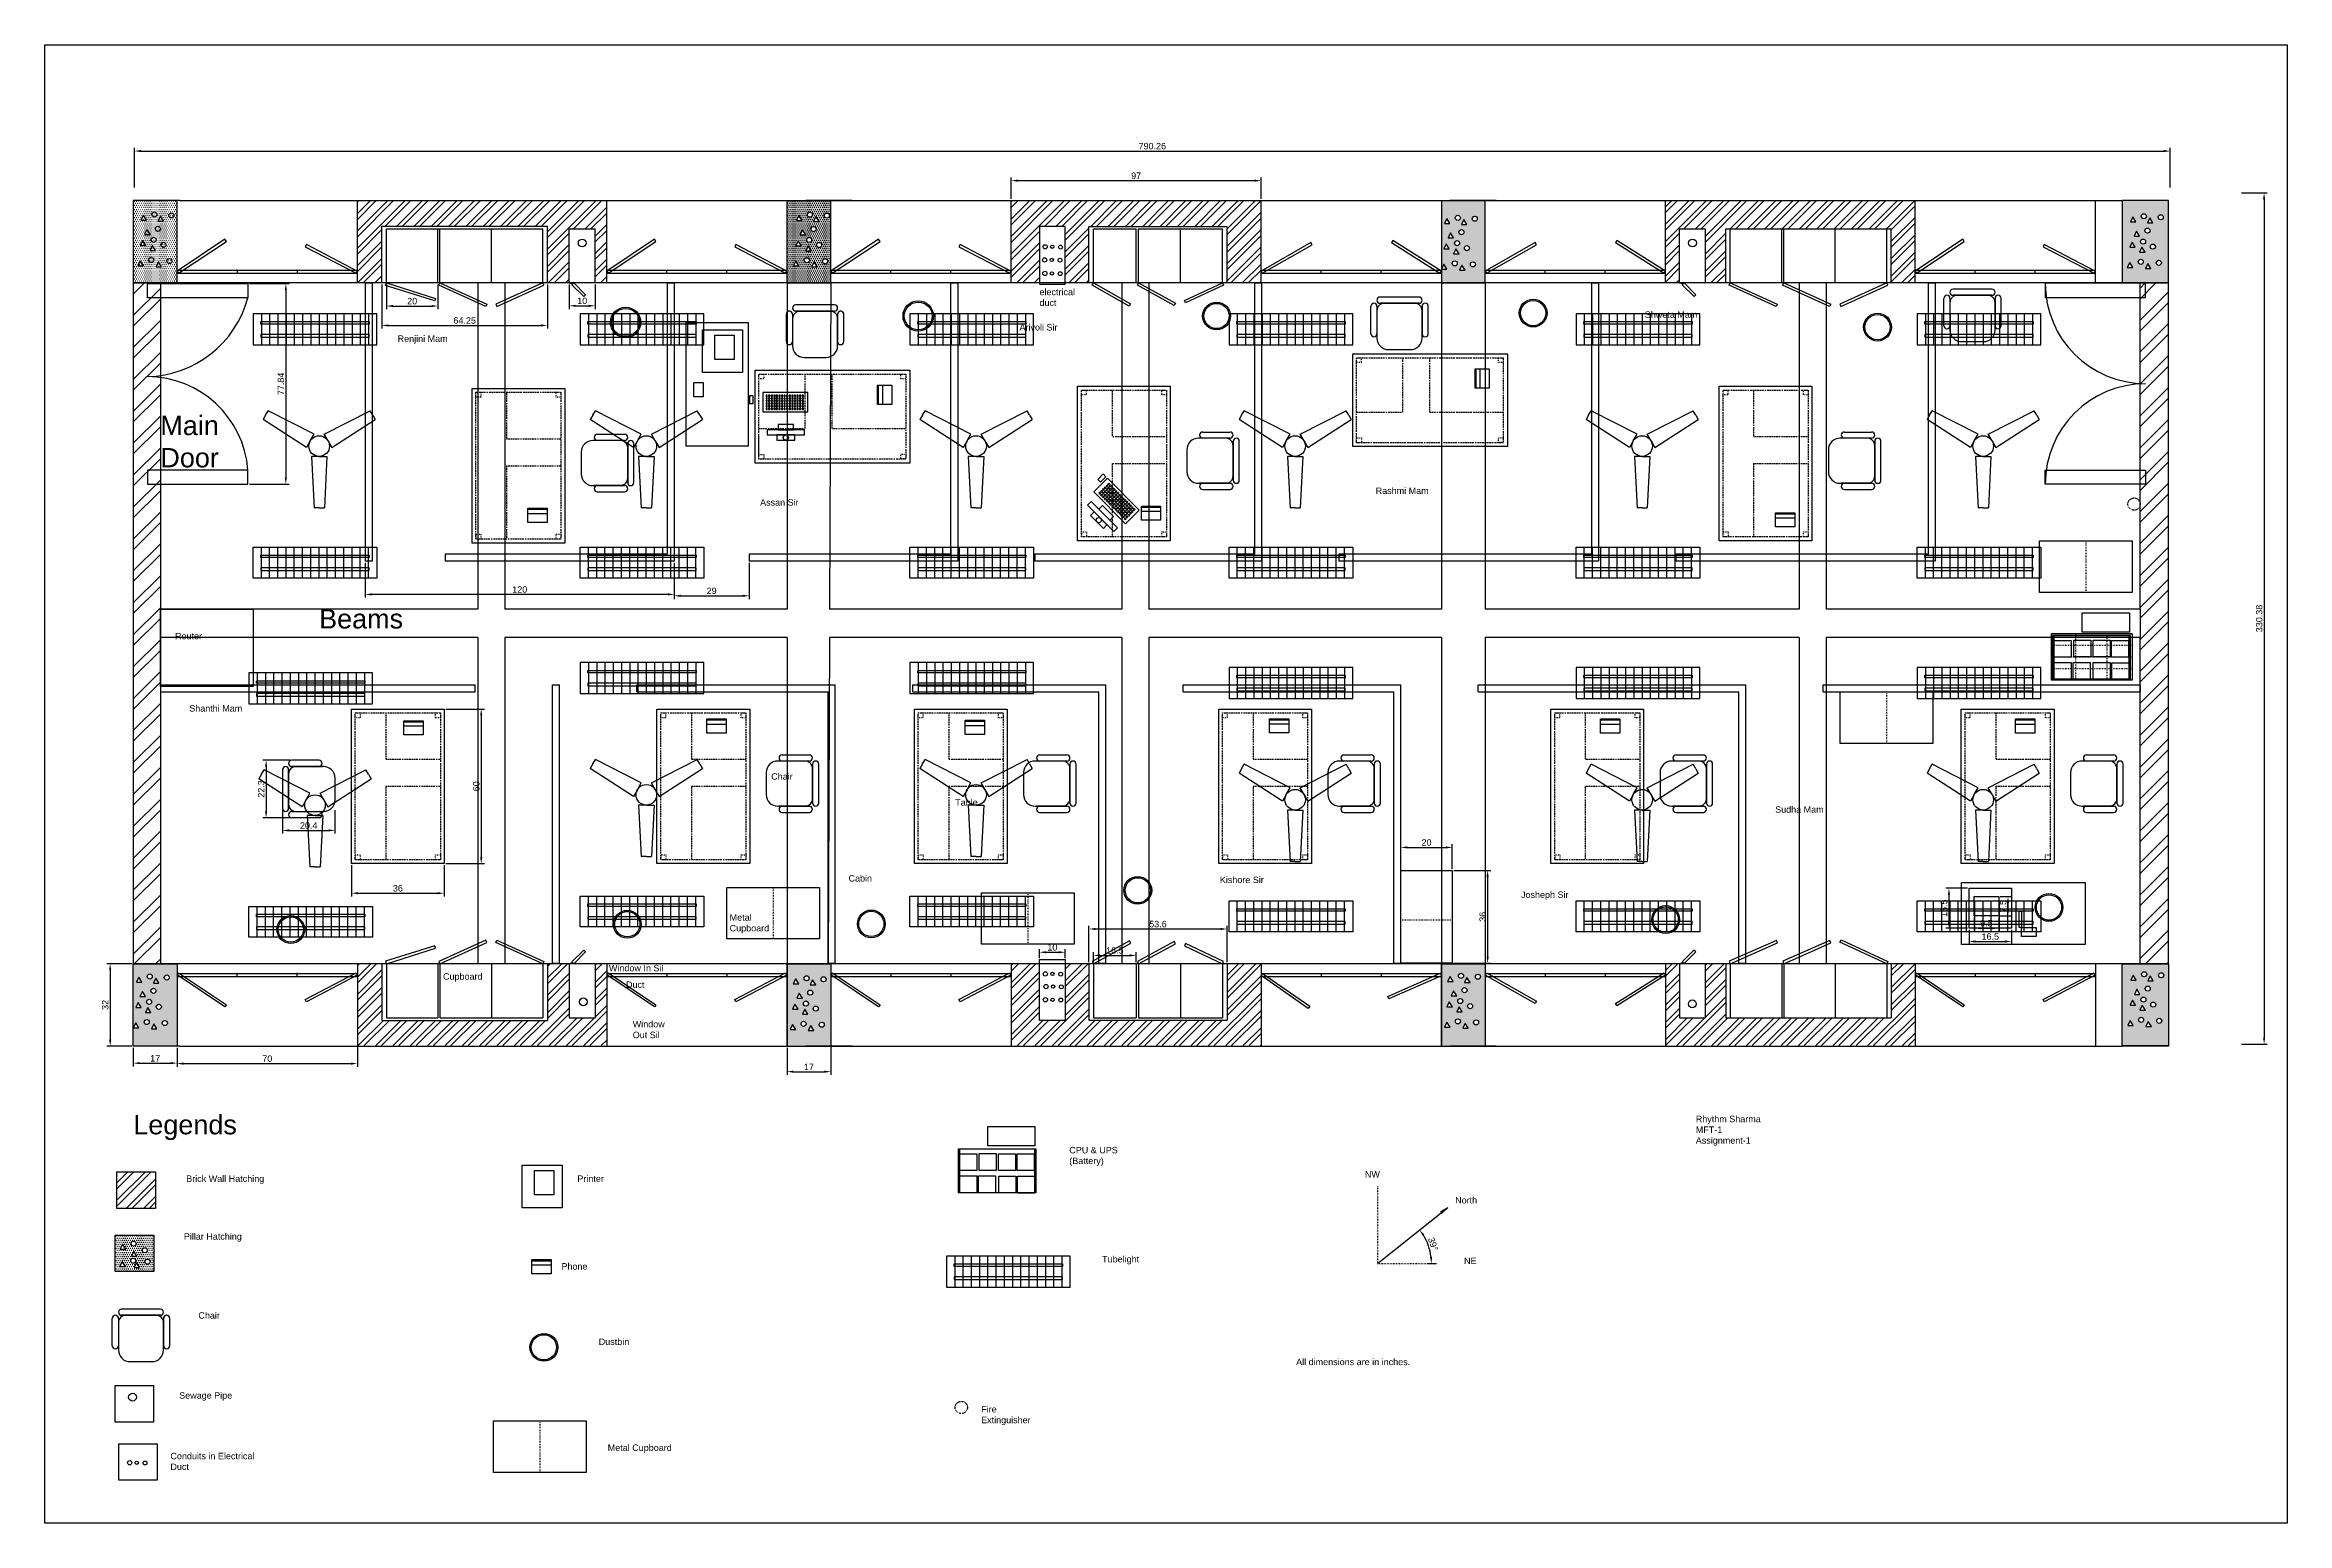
# Model space of a CAD drawing. Header units: inches. Extents: x 5333 to 6203, y 4449 to 5023.
import ezdxf

# ---------------------------------------------------------------- set-up
doc = ezdxf.new("R2010")
doc.units = ezdxf.units.IN
doc.header["$LTSCALE"] = 0.01
doc.linetypes.add('ACAD_ISO03W100', pattern=[30, 12, -18])
for name, color, linetype in [('beam', 230, 'Continuous'), ('dimensions', 9, 'Continuous'), ('door cupboard window gate', 82, 'Continuous'), ('fan', 150, 'Continuous'), ('furniture', 120, 'Continuous'), ('hatch beams', 100, 'Continuous'), ('hatch brick ball', 31, 'Continuous'), ('hatch pillar', 20, 'Continuous'), ('legends', 13, 'Continuous'), ('main gate', 80, 'Continuous'), ('naming', 157, 'Continuous'), ('new block', 10, 'Continuous'), ('others', 200, 'Continuous'), ('pillars', 130, 'Continuous'), ('scanner', 41, 'Continuous'), ('walls', 50, 'Continuous'), ('wood', 44, 'Continuous')]:
    doc.layers.add(name, color=color, linetype=linetype)
doc.layers.add('computer', color=7, linetype='Continuous', true_color=0x9fb01c)
doc.layers.add('conduits ed', color=7, linetype='Continuous', true_color=0x00956e)
doc.styles.add('Annotative', font='arial.ttf')
doc.styles.get("Standard").update_dxf_attribs({"font": 'arial.ttf'})
doc.dimstyles.new('ISO-25', dxfattribs={"dimtxt": 2.5, "dimasz": 2.5, "dimexe": 1.25, "dimexo": 0.625, "dimtad": 1, "dimdsep": 46, "dimtxsty": 'Annotative', "dimcen": 2.5, "dimadec": 0, "dimazin": 0, "dimtfac": 1, "dimtmove": 0, "dimatfit": 3, "dimfxl": 1, "dimarcsym": 0})
pattern_1 = [(45, (5454.406, 4930.424), (-6.19638, 6.19638), []), (45, (5458.537, 4930.424), (-6.19638, 6.19638), [])]
pattern_2 = [(0, (5454.4059, 4930.42406), (0.396875, 0.79375), [0, -0.79375])]
pattern_3 = [(45, (5454.406, 4930.424), (-3.367596, 3.367596), []), (45, (5456.651, 4930.424), (-3.367596, 3.367596), [])]

msp = doc.modelspace()

# ---------------------------------------------------------------- texts
at = {"layer": 'beam', "linetype": 'Continuous', "lineweight": -3, "ltscale": 2, "insert": (5439.531, 4803.824), "char_height": 7.5, "attachment_point": 1}
msp.add_mtext_dynamic_manual_height_columns('Beams', width=72.125, gutter_width=12.5, heights=[0], dxfattribs=at)
at = {"layer": 'legends', "linetype": 'Continuous', "lineweight": -3, "ltscale": 2, "attachment_point": 1}
for s, width, heights, insert, char_height in [('Legends', 164.04663, [0], (5367.406, 4607.491), 7.5), ('CPU & UPS\\P(Battery)', 55.70472, [0], (5730.729, 4595.124), 2.5), ('Brick Wall Hatching', 31.73764, [10.376], (5387.953, 4584.038), 2.5), ('Printer', 19.17183, [0], (5539.787, 4584.036), 2.5), ('NW', 19.6499, [0], (5845.49, 4585.71), 2.5), ('North', 7.16643, [0], (5880.513, 4575.666), 2.5), ('Pillar Hatching', 40.79842, [0], (5387.024, 4561.611), 2.5), ('Tubelight', 58.64073, [0], (5743.487, 4552.777), 2.5), ('Phone', 20.14888, [0], (5533.606, 4549.994), 2.5), ('NE', 21.73045, [0], (5883.981, 4552.115), 2.5), ('Chair', 37.34402, [0], (5392.67, 4530.947), 2.5), ('Dustbin', 54.22606, [0], (5548.076, 4520.729), 2.5), ('All dimensions are in inches.', 118.32419, [0], (5818.798, 4512.916), 2.5), ('Sewage Pipe', 34.80319, [0], (5385.224, 4499.895), 2.5), ('Fire Extinguisher', 16.62589, [0], (5696.514, 4494.542), 2.5), ('Conduits in Electrical Duct', 36.28176, [0], (5381.812, 4476.381), 2.5), ('Metal Cupboard', 65.53343, [0], (5551.57, 4479.625), 2.5)]:
    msp.add_mtext_dynamic_manual_height_columns(s, width=width, gutter_width=12.5, heights=heights, dxfattribs=dict(at, insert=insert, char_height=char_height))
at = {"layer": 'main gate', "linetype": 'Continuous', "lineweight": -3, "ltscale": 2, "insert": (5973.924, 4607.21), "char_height": 2.5, "attachment_point": 1}
msp.add_mtext_dynamic_manual_height_columns('{\\C11;\\c7500274;Rhythm Sharma\\PMFT-1\\PAssignment-1}', width=194.72067, gutter_width=12.5, heights=[0], dxfattribs=at)
at = {"layer": 'naming', "linetype": 'Continuous', "lineweight": -3, "ltscale": 2, "attachment_point": 1}
for s, width, heights, insert, char_height in [('electrical duct', 10.00075, [0], (5719.156, 4928.183), 2.5), ('Shweta Mam', 45.31246, [0], (5954.121, 4919.398), 2.5), ('Renjini Mam', 38.85836, [0], (5470.004, 4910.073), 2.5), ('Arivoli Sir', 53.40037, [0], (5711.406, 4914.479), 2.5), ('Main Door', 34, [0], (5377.906, 4878.867), 7.5), ('Rashmi Mam', 69.25362, [0], (5849.676, 4851.029), 2.5), ('Assan Sir', 47.0591, [0], (5610.713, 4846.494), 2.5), ('Router ', 26.86891, [0], (5383.6, 4794.624), 2.5), ('Shanthi Mam', 54.87341, [0], (5389.113, 4766.577), 2.5), ('Chair', 14.04233, [0], (5615.038, 4740.144), 2.5), ('Table', 14.51187, [0], (5686.442, 4730.067), 2.5), ('Sudha Mam', 58.54462, [0], (6004.726, 4727.328), 2.5), ('Cabin', 45.65724, [0], (5645.048, 4700.619), 2.5), ('Kishore Sir', 59.51462, [0], (5789.169, 4700.017), 2.5), ('Josheph Sir', 44.89682, [0], (5906.082, 4694.239), 2.5), ('Metal\\PCupboard', 32.09809, [0], (5598.901, 4685.418), 2.5), ('Window In Sil', 27.48262, [6.752], (5552.03, 4665.765), 2.5), ('Cupboard', 17.63867, [0], (5487.633, 4662.515), 2.5), ('Window \\POut Sil', 31.00945, [0], (5561.268, 4643.996), 2.5)]:
    msp.add_mtext_dynamic_manual_height_columns(s, width=width, gutter_width=12.5, heights=heights, dxfattribs=dict(at, insert=insert, char_height=char_height))
at = {"layer": 'naming', "linetype": 'Continuous', "lineweight": -3, "ltscale": 2}
note = msp.add_mtext_dynamic_manual_height_columns('Duct\\P', width=7.46627, gutter_width=12.5, heights=[1.766, 0], dxfattribs=dict(at, insert=(5538.685, 4659.344), char_height=2.5, attachment_point=1))
for column, words in zip(note.columns.linked_columns, ['\\P']):
    column.text = words

# ---------------------------------------------------------------- blocks, each defined once
blk = doc.blocks.new('*U2')
at = {"layer": 'fan'}
for p, q in [((0, 10), (-3, 10)), ((-3, 10), (-2, -10)), ((0, 10), (3, 10)), ((3, 10), (2, -10)), ((0, -10), (-2, -10)), ((0, -10), (2, -10))]:
    blk.add_line(p, q, dxfattribs=at)
blk = doc.blocks.new('*U3')
at = {"layer": 'fan', "color": 0, "linetype": 'ByBlock', "lineweight": -2, "transparency": 16777216}
for p, rotation in [((5427.43, 4874.12), 240), ((5451.68, 4874.12), 120)]:
    blk.add_blockref('*U2', p, dxfattribs=dict(at, rotation=rotation))
blk.add_blockref('*U2', (5439.56, 4853.12), dxfattribs=at)
blk = doc.blocks.new('fan')
at = {"layer": 'fan'}
blk.add_circle((5439.56, 4867.12), 4, dxfattribs=at)
blk.add_blockref('*U3', (0, 0), dxfattribs=at)
blk = doc.blocks.new('chair')
at = {"layer": 'furniture'}
for points in [[(5657.77, 4865.68), (5657.77, 4857.18)], [(5674.57, 4870.18), (5662.27, 4870.18)], [(5674.57, 4870.18), (5662.77, 4870.18)], [(5663.97, 4872.58), (5674.57, 4872.58)], [(5675.77, 4853.88), (5675.77, 4868.98)], [(5675.77, 4868.98), (5675.77, 4853.88)], [(5678.17, 4853.88), (5678.17, 4868.98)], [(5662.27, 4852.68), (5674.57, 4852.68)], [(5674.57, 4852.68), (5662.77, 4852.68)], [(5663.97, 4850.28), (5674.57, 4850.28)]]:
    blk.add_lwpolyline(points, dxfattribs=at)
for centre, radius, start, end in [((5662.27, 4865.68), 4.5, 90, 180), ((5663.97, 4871.38), 1.2, 90, 270), ((5672.87, 4867.29), 2.89, 0, 90), ((5674.57, 4871.38), 1.2, 270, 90), ((5676.97, 4868.98), 1.2, 0, 180), ((5662.27, 4857.18), 4.5, 180, 270), ((5663.97, 4851.48), 1.2, 90, 270), ((5672.87, 4855.57), 2.89, 270, 0), ((5674.57, 4851.48), 1.2, 270, 90), ((5676.97, 4853.88), 1.2, 180, 0)]:
    blk.add_arc(centre, radius, start, end, dxfattribs=at)
blk = doc.blocks.new('*D42')
at = {"layer": 'Defpoints', "color": 0, "linetype": 'Continuous', "lineweight": -3, "ltscale": 2, "transparency": 16777216}
for p in [(6158.09, 4981.63), (5367.83, 4966.84), (6158.09, 4966.84)]:
    blk.add_point(p, dxfattribs=at)
at = {"layer": 'dimensions', "color": 0, "linetype": 'Continuous', "lineweight": -2, "ltscale": 2, "transparency": 16777216}
for p, q in [((5367.83, 4967.47), (5367.83, 4982.88)), ((5370.33, 4981.63), (6155.59, 4981.63)), ((6158.09, 4967.47), (6158.09, 4982.88))]:
    blk.add_line(p, q, dxfattribs=at)
at = {"layer": 'dimensions', "color": 0, "linetype": 'Continuous', "lineweight": -3, "ltscale": 2, "transparency": 16777216}
for points in [[(5370.33, 4982.04), (5370.33, 4981.21), (5367.83, 4981.63)], [(6155.59, 4982.04), (6155.59, 4981.21), (6158.09, 4981.63)]]:
    blk.add_solid(points, dxfattribs=at)
at = {"layer": 'dimensions', "color": 0, "linetype": 'Continuous', "lineweight": 200, "ltscale": 2, "transparency": 16777216, "insert": (5762.96, 4983.53), "char_height": 2.5, "attachment_point": 5, "style": 'Annotative'}
blk.add_mtext('790.26', dxfattribs=at)
blk = doc.blocks.new('*D43')
at = {"layer": 'Defpoints', "color": 0, "linetype": 'Continuous', "lineweight": -3, "ltscale": 2, "transparency": 16777216}
for p in [(5805.16, 4970.14), (5708.16, 4962.42), (5805.16, 4962.42)]:
    blk.add_point(p, dxfattribs=at)
at = {"layer": 'dimensions', "color": 0, "linetype": 'Continuous', "lineweight": -2, "ltscale": 2, "transparency": 16777216}
for p, q in [((5708.16, 4963.05), (5708.16, 4971.39)), ((5710.66, 4970.14), (5802.66, 4970.14)), ((5805.16, 4963.05), (5805.16, 4971.39))]:
    blk.add_line(p, q, dxfattribs=at)
at = {"layer": 'dimensions', "color": 0, "linetype": 'Continuous', "lineweight": -3, "ltscale": 2, "transparency": 16777216}
for points in [[(5710.66, 4970.55), (5710.66, 4969.72), (5708.16, 4970.14)], [(5802.66, 4970.55), (5802.66, 4969.72), (5805.16, 4970.14)]]:
    blk.add_solid(points, dxfattribs=at)
at = {"layer": 'dimensions', "color": 0, "linetype": 'Continuous', "lineweight": -3, "ltscale": 2, "transparency": 16777216, "insert": (5756.66, 4972.04), "char_height": 2.5, "attachment_point": 5, "style": 'Annotative'}
blk.add_mtext('97', dxfattribs=at)
blk = doc.blocks.new('*D44')
at = {"layer": 'Defpoints', "color": 0, "linetype": 'Continuous', "lineweight": -3, "ltscale": 2, "transparency": 16777216}
for p in [(6185.08, 4965.4), (6185.08, 4635.02), (6194.53, 4635.02)]:
    blk.add_point(p, dxfattribs=at)
at = {"layer": 'dimensions', "color": 0, "linetype": 'Continuous', "lineweight": -2, "ltscale": 2, "transparency": 16777216}
for p, q in [((6185.7, 4965.4), (6195.78, 4965.4)), ((6194.53, 4962.9), (6194.53, 4637.52)), ((6185.7, 4635.02), (6195.78, 4635.02))]:
    blk.add_line(p, q, dxfattribs=at)
at = {"layer": 'dimensions', "color": 0, "linetype": 'Continuous', "lineweight": -3, "ltscale": 2, "transparency": 16777216}
for points in [[(6194.11, 4962.9), (6194.95, 4962.9), (6194.53, 4965.4)], [(6194.11, 4637.52), (6194.95, 4637.52), (6194.53, 4635.02)]]:
    blk.add_solid(points, dxfattribs=at)
at = {"layer": 'dimensions', "color": 0, "linetype": 'Continuous', "lineweight": -3, "ltscale": 2, "transparency": 16777216, "insert": (6192.63, 4800.21), "char_height": 2.5, "attachment_point": 5, "rotation": 90, "style": 'Annotative'}
blk.add_mtext('330.38', dxfattribs=at)
blk = doc.blocks.new('*D48')
at = {"layer": 'Defpoints', "color": 0, "linetype": 'Continuous', "lineweight": -3, "ltscale": 2, "transparency": 16777216}
for p in [(5411.91, 4930.17), (5411.91, 4852.33), (5426.61, 4852.33)]:
    blk.add_point(p, dxfattribs=at)
at = {"layer": 'dimensions', "color": 0, "linetype": 'Continuous', "lineweight": -2, "ltscale": 2, "transparency": 16777216}
for p, q in [((5412.53, 4930.17), (5427.86, 4930.17)), ((5426.61, 4927.67), (5426.61, 4854.83)), ((5412.53, 4852.33), (5427.86, 4852.33))]:
    blk.add_line(p, q, dxfattribs=at)
at = {"layer": 'dimensions', "color": 0, "linetype": 'Continuous', "lineweight": -3, "ltscale": 2, "transparency": 16777216}
for points in [[(5426.2, 4927.67), (5427.03, 4927.67), (5426.61, 4930.17)], [(5426.2, 4854.83), (5427.03, 4854.83), (5426.61, 4852.33)]]:
    blk.add_solid(points, dxfattribs=at)
at = {"layer": 'dimensions', "color": 0, "linetype": 'Continuous', "lineweight": -3, "ltscale": 2, "transparency": 16777216, "insert": (5424.71, 4891.25), "char_height": 2.5, "attachment_point": 5, "rotation": 90, "style": 'Annotative'}
blk.add_mtext('77.84', dxfattribs=at)
blk = doc.blocks.new('*D49')
at = {"layer": 'Defpoints', "color": 0, "linetype": 'Continuous', "lineweight": -3, "ltscale": 2, "transparency": 16777216}
for p in [(5457.41, 4822.42), (5577.41, 4822.42), (5457.41, 4809.55)]:
    blk.add_point(p, dxfattribs=at)
at = {"layer": 'dimensions', "color": 0, "linetype": 'Continuous', "lineweight": -2, "ltscale": 2, "transparency": 16777216}
for p, q in [((5457.41, 4821.8), (5457.41, 4808.3)), ((5577.41, 4821.8), (5577.41, 4808.3)), ((5574.91, 4809.55), (5459.91, 4809.55))]:
    blk.add_line(p, q, dxfattribs=at)
at = {"layer": 'dimensions', "color": 0, "linetype": 'Continuous', "lineweight": -3, "ltscale": 2, "transparency": 16777216}
for points in [[(5459.91, 4809.97), (5459.91, 4809.13), (5457.41, 4809.55)], [(5574.91, 4809.97), (5574.91, 4809.13), (5577.41, 4809.55)]]:
    blk.add_solid(points, dxfattribs=at)
at = {"layer": 'dimensions', "color": 0, "linetype": 'Continuous', "lineweight": -3, "ltscale": 2, "transparency": 16777216, "insert": (5517.41, 4811.45), "char_height": 2.5, "attachment_point": 5, "style": 'Annotative'}
blk.add_mtext('120', dxfattribs=at)
blk = doc.blocks.new('*D50')
at = {"layer": 'Defpoints', "color": 0, "linetype": 'Continuous', "lineweight": -3, "ltscale": 2, "transparency": 16777216}
for p in [(5577.41, 4822.42), (5606.41, 4822.42), (5606.41, 4809.01)]:
    blk.add_point(p, dxfattribs=at)
at = {"layer": 'dimensions', "color": 0, "linetype": 'Continuous', "lineweight": -2, "ltscale": 2, "transparency": 16777216}
for p, q in [((5577.41, 4821.8), (5577.41, 4807.76)), ((5606.41, 4821.8), (5606.41, 4807.76)), ((5579.91, 4809.01), (5603.91, 4809.01))]:
    blk.add_line(p, q, dxfattribs=at)
at = {"layer": 'dimensions', "color": 0, "linetype": 'Continuous', "lineweight": -3, "ltscale": 2, "transparency": 16777216}
for points in [[(5579.91, 4809.43), (5579.91, 4808.59), (5577.41, 4809.01)], [(5603.91, 4809.43), (5603.91, 4808.59), (5606.41, 4809.01)]]:
    blk.add_solid(points, dxfattribs=at)
at = {"layer": 'dimensions', "color": 0, "linetype": 'Continuous', "lineweight": -3, "ltscale": 2, "transparency": 16777216, "insert": (5591.91, 4810.91), "char_height": 2.5, "attachment_point": 5, "style": 'Annotative'}
blk.add_mtext('29', dxfattribs=at)
blk = doc.blocks.new('*D51')
at = {"layer": 'Defpoints', "color": 0, "linetype": 'Continuous', "lineweight": -3, "ltscale": 2, "transparency": 16777216}
for p in [(5463.91, 4930.42), (5528.16, 4930.42), (5528.16, 4913.95)]:
    blk.add_point(p, dxfattribs=at)
at = {"layer": 'dimensions', "color": 0, "linetype": 'Continuous', "lineweight": -2, "ltscale": 2, "transparency": 16777216}
for p, q in [((5463.91, 4929.8), (5463.91, 4912.7)), ((5528.16, 4929.8), (5528.16, 4912.7)), ((5466.41, 4913.95), (5525.66, 4913.95))]:
    blk.add_line(p, q, dxfattribs=at)
at = {"layer": 'dimensions', "color": 0, "linetype": 'Continuous', "lineweight": -3, "ltscale": 2, "transparency": 16777216}
for points in [[(5466.41, 4914.36), (5466.41, 4913.53), (5463.91, 4913.95)], [(5525.66, 4914.36), (5525.66, 4913.53), (5528.16, 4913.95)]]:
    blk.add_solid(points, dxfattribs=at)
at = {"layer": 'dimensions', "color": 0, "linetype": 'Continuous', "lineweight": -3, "ltscale": 2, "transparency": 16777216, "insert": (5496.03, 4915.85), "char_height": 2.5, "attachment_point": 5, "style": 'Annotative'}
blk.add_mtext('64.25', dxfattribs=at)
blk = doc.blocks.new('*D52')
at = {"layer": 'Defpoints', "color": 0, "linetype": 'Continuous', "lineweight": -3, "ltscale": 2, "transparency": 16777216}
for p in [(5465.66, 4930.42), (5485.66, 4930.42), (5485.66, 4921.48)]:
    blk.add_point(p, dxfattribs=at)
at = {"layer": 'dimensions', "color": 0, "linetype": 'Continuous', "lineweight": -2, "ltscale": 2, "transparency": 16777216}
for p, q in [((5465.66, 4929.8), (5465.66, 4920.23)), ((5485.66, 4929.8), (5485.66, 4920.23)), ((5468.16, 4921.48), (5483.16, 4921.48))]:
    blk.add_line(p, q, dxfattribs=at)
at = {"layer": 'dimensions', "color": 0, "linetype": 'Continuous', "lineweight": -3, "ltscale": 2, "transparency": 16777216}
for points in [[(5468.16, 4921.89), (5468.16, 4921.06), (5465.66, 4921.48)], [(5483.16, 4921.89), (5483.16, 4921.06), (5485.66, 4921.48)]]:
    blk.add_solid(points, dxfattribs=at)
at = {"layer": 'dimensions', "color": 0, "linetype": 'Continuous', "lineweight": -3, "ltscale": 2, "transparency": 16777216, "insert": (5475.66, 4923.38), "char_height": 2.5, "attachment_point": 5, "style": 'Annotative'}
blk.add_mtext('20', dxfattribs=at)
blk = doc.blocks.new('*D53')
at = {"layer": 'Defpoints', "color": 0, "linetype": 'Continuous', "lineweight": -3, "ltscale": 2, "transparency": 16777216}
for p in [(5536.66, 4930.42), (5546.66, 4930.42), (5546.66, 4921.56)]:
    blk.add_point(p, dxfattribs=at)
at = {"layer": 'dimensions', "color": 0, "linetype": 'Continuous', "lineweight": -2, "ltscale": 2, "transparency": 16777216}
for p, q in [((5536.66, 4929.8), (5536.66, 4920.31)), ((5546.66, 4929.8), (5546.66, 4920.31)), ((5539.16, 4921.56), (5544.16, 4921.56))]:
    blk.add_line(p, q, dxfattribs=at)
at = {"layer": 'dimensions', "color": 0, "linetype": 'Continuous', "lineweight": -3, "ltscale": 2, "transparency": 16777216}
for points in [[(5539.16, 4921.98), (5539.16, 4921.15), (5536.66, 4921.56)], [(5544.16, 4921.98), (5544.16, 4921.15), (5546.66, 4921.56)]]:
    blk.add_solid(points, dxfattribs=at)
at = {"layer": 'dimensions', "color": 0, "linetype": 'Continuous', "lineweight": -3, "ltscale": 2, "transparency": 16777216, "insert": (5541.66, 4923.46), "char_height": 2.5, "attachment_point": 5, "style": 'Annotative'}
blk.add_mtext('10', dxfattribs=at)
blk = doc.blocks.new('*D54')
at = {"layer": 'Defpoints', "color": 0, "linetype": 'Continuous', "lineweight": -3, "ltscale": 2, "transparency": 16777216}
for p in [(5384.41, 4634.22), (5454.41, 4634.42), (5454.41, 4627.44)]:
    blk.add_point(p, dxfattribs=at)
at = {"layer": 'dimensions', "color": 0, "linetype": 'Continuous', "lineweight": -2, "ltscale": 2, "transparency": 16777216}
for p, q in [((5384.41, 4633.6), (5384.41, 4626.19)), ((5454.41, 4633.8), (5454.41, 4626.19)), ((5386.91, 4627.44), (5451.91, 4627.44))]:
    blk.add_line(p, q, dxfattribs=at)
at = {"layer": 'dimensions', "color": 0, "linetype": 'Continuous', "lineweight": -3, "ltscale": 2, "transparency": 16777216}
for points in [[(5386.91, 4627.86), (5386.91, 4627.02), (5384.41, 4627.44)], [(5451.91, 4627.86), (5451.91, 4627.02), (5454.41, 4627.44)]]:
    blk.add_solid(points, dxfattribs=at)
at = {"layer": 'dimensions', "color": 0, "linetype": 'Continuous', "lineweight": -3, "ltscale": 2, "transparency": 16777216, "insert": (5419.41, 4629.34), "char_height": 2.5, "attachment_point": 5, "style": 'Annotative'}
blk.add_mtext('70', dxfattribs=at)
blk = doc.blocks.new('*D55')
at = {"layer": 'Defpoints', "color": 0, "linetype": 'Continuous', "lineweight": -3, "ltscale": 2, "transparency": 16777216}
for p in [(5621.16, 4634.22), (5638.16, 4634.42), (5638.16, 4624.31)]:
    blk.add_point(p, dxfattribs=at)
at = {"layer": 'dimensions', "color": 0, "linetype": 'Continuous', "lineweight": -2, "ltscale": 2, "transparency": 16777216}
for p, q in [((5621.16, 4633.6), (5621.16, 4623.06)), ((5638.16, 4633.8), (5638.16, 4623.06)), ((5623.66, 4624.31), (5635.66, 4624.31))]:
    blk.add_line(p, q, dxfattribs=at)
at = {"layer": 'dimensions', "color": 0, "linetype": 'Continuous', "lineweight": -3, "ltscale": 2, "transparency": 16777216}
for points in [[(5623.66, 4624.73), (5623.66, 4623.9), (5621.16, 4624.31)], [(5635.66, 4624.73), (5635.66, 4623.9), (5638.16, 4624.31)]]:
    blk.add_solid(points, dxfattribs=at)
at = {"layer": 'dimensions', "color": 0, "linetype": 'Continuous', "lineweight": -3, "ltscale": 2, "transparency": 16777216, "insert": (5629.66, 4626.19), "char_height": 2.5, "attachment_point": 5, "style": 'Annotative'}
blk.add_mtext('17', dxfattribs=at)
blk = doc.blocks.new('*D56')
at = {"layer": 'Defpoints', "color": 0, "linetype": 'Continuous', "lineweight": -3, "ltscale": 2, "transparency": 16777216}
for p in [(5367.41, 4634.22), (5384.41, 4634.22), (5384.41, 4627.62)]:
    blk.add_point(p, dxfattribs=at)
at = {"layer": 'dimensions', "color": 0, "linetype": 'Continuous', "lineweight": -2, "ltscale": 2, "transparency": 16777216}
for p, q in [((5367.41, 4633.6), (5367.41, 4626.37)), ((5384.41, 4633.6), (5384.41, 4626.37)), ((5369.91, 4627.62), (5381.91, 4627.62))]:
    blk.add_line(p, q, dxfattribs=at)
at = {"layer": 'dimensions', "color": 0, "linetype": 'Continuous', "lineweight": -3, "ltscale": 2, "transparency": 16777216}
for points in [[(5369.91, 4628.04), (5369.91, 4627.21), (5367.41, 4627.62)], [(5381.91, 4628.04), (5381.91, 4627.21), (5384.41, 4627.62)]]:
    blk.add_solid(points, dxfattribs=at)
at = {"layer": 'dimensions', "color": 0, "linetype": 'Continuous', "lineweight": -3, "ltscale": 2, "transparency": 16777216, "insert": (5375.91, 4629.5), "char_height": 2.5, "attachment_point": 5, "style": 'Annotative'}
blk.add_mtext('17', dxfattribs=at)
blk = doc.blocks.new('*D57')
at = {"layer": 'Defpoints', "color": 0, "linetype": 'Continuous', "lineweight": -3, "ltscale": 2, "transparency": 16777216}
for p in [(5367.41, 4666.22), (5358.43, 4634.22), (5367.41, 4634.22)]:
    blk.add_point(p, dxfattribs=at)
at = {"layer": 'dimensions', "color": 0, "linetype": 'Continuous', "lineweight": -2, "ltscale": 2, "transparency": 16777216}
for p, q in [((5366.78, 4666.22), (5357.18, 4666.22)), ((5358.43, 4663.72), (5358.43, 4636.72)), ((5366.78, 4634.22), (5357.18, 4634.22))]:
    blk.add_line(p, q, dxfattribs=at)
at = {"layer": 'dimensions', "color": 0, "linetype": 'Continuous', "lineweight": -3, "ltscale": 2, "transparency": 16777216}
for points in [[(5358.02, 4663.72), (5358.85, 4663.72), (5358.43, 4666.22)], [(5358.02, 4636.72), (5358.85, 4636.72), (5358.43, 4634.22)]]:
    blk.add_solid(points, dxfattribs=at)
at = {"layer": 'dimensions', "color": 0, "linetype": 'Continuous', "lineweight": -3, "ltscale": 2, "transparency": 16777216, "insert": (5356.53, 4650.22), "char_height": 2.5, "attachment_point": 5, "rotation": 90, "style": 'Annotative'}
blk.add_mtext('32', dxfattribs=at)
blk = doc.blocks.new('*D58')
at = {"layer": 'Defpoints', "color": 0, "linetype": 'Continuous', "lineweight": -3, "ltscale": 2, "transparency": 16777216}
for p in [(5488.09, 4765.07), (5488.09, 4705.07), (5502.46, 4705.07)]:
    blk.add_point(p, dxfattribs=at)
at = {"layer": 'dimensions', "color": 0, "linetype": 'Continuous', "lineweight": -2, "ltscale": 2, "transparency": 16777216}
for p, q in [((5488.71, 4765.07), (5503.71, 4765.07)), ((5502.46, 4762.57), (5502.46, 4707.57)), ((5488.71, 4705.07), (5503.71, 4705.07))]:
    blk.add_line(p, q, dxfattribs=at)
at = {"layer": 'dimensions', "color": 0, "linetype": 'Continuous', "lineweight": -3, "ltscale": 2, "transparency": 16777216}
for points in [[(5502.05, 4762.57), (5502.88, 4762.57), (5502.46, 4765.07)], [(5502.05, 4707.57), (5502.88, 4707.57), (5502.46, 4705.07)]]:
    blk.add_solid(points, dxfattribs=at)
at = {"layer": 'dimensions', "color": 0, "linetype": 'Continuous', "lineweight": -3, "ltscale": 2, "transparency": 16777216, "insert": (5500.56, 4735.07), "char_height": 2.5, "attachment_point": 5, "rotation": 90, "style": 'Annotative'}
blk.add_mtext('60', dxfattribs=at)
blk = doc.blocks.new('*D59')
at = {"layer": 'Defpoints', "color": 0, "linetype": 'Continuous', "lineweight": -3, "ltscale": 2, "transparency": 16777216}
for p in [(5452.09, 4705.07), (5488.09, 4705.07), (5488.09, 4693.58)]:
    blk.add_point(p, dxfattribs=at)
at = {"layer": 'dimensions', "color": 0, "linetype": 'Continuous', "lineweight": -2, "ltscale": 2, "transparency": 16777216}
for p, q in [((5452.09, 4704.44), (5452.09, 4692.33)), ((5488.09, 4704.44), (5488.09, 4692.33)), ((5454.59, 4693.58), (5485.59, 4693.58))]:
    blk.add_line(p, q, dxfattribs=at)
at = {"layer": 'dimensions', "color": 0, "linetype": 'Continuous', "lineweight": -3, "ltscale": 2, "transparency": 16777216}
for points in [[(5454.59, 4694), (5454.59, 4693.17), (5452.09, 4693.58)], [(5485.59, 4694), (5485.59, 4693.17), (5488.09, 4693.58)]]:
    blk.add_solid(points, dxfattribs=at)
at = {"layer": 'dimensions', "color": 0, "linetype": 'Continuous', "lineweight": -3, "ltscale": 2, "transparency": 16777216, "insert": (5470.09, 4695.48), "char_height": 2.5, "attachment_point": 5, "style": 'Annotative'}
blk.add_mtext('36', dxfattribs=at)
blk = doc.blocks.new('*D60')
at = {"layer": 'Defpoints', "color": 0, "linetype": 'Continuous', "lineweight": -3, "ltscale": 2, "transparency": 16777216}
for p in [(5428.9, 4745.17), (5418.97, 4722.87), (5428.9, 4722.87)]:
    blk.add_point(p, dxfattribs=at)
at = {"layer": 'dimensions', "color": 0, "linetype": 'Continuous', "lineweight": -2, "ltscale": 2, "transparency": 16777216}
for p, q in [((5428.28, 4745.17), (5417.72, 4745.17)), ((5418.97, 4742.67), (5418.97, 4725.37)), ((5428.28, 4722.87), (5417.72, 4722.87))]:
    blk.add_line(p, q, dxfattribs=at)
at = {"layer": 'dimensions', "color": 0, "linetype": 'Continuous', "lineweight": -3, "ltscale": 2, "transparency": 16777216}
for points in [[(5418.55, 4742.67), (5419.38, 4742.67), (5418.97, 4745.17)], [(5418.55, 4725.37), (5419.38, 4725.37), (5418.97, 4722.87)]]:
    blk.add_solid(points, dxfattribs=at)
at = {"layer": 'dimensions', "color": 0, "linetype": 'Continuous', "lineweight": -3, "ltscale": 2, "transparency": 16777216, "insert": (5417.06, 4734.02), "char_height": 2.5, "attachment_point": 5, "rotation": 90, "style": 'Annotative'}
blk.add_mtext('22.3', dxfattribs=at)
blk = doc.blocks.new('*D61')
at = {"layer": 'Defpoints', "color": 0, "linetype": 'Continuous', "lineweight": -3, "ltscale": 2, "transparency": 16777216}
for p in [(5425.3, 4726.47), (5445.7, 4726.47), (5445.7, 4717.96)]:
    blk.add_point(p, dxfattribs=at)
at = {"layer": 'dimensions', "color": 0, "linetype": 'Continuous', "lineweight": -2, "ltscale": 2, "transparency": 16777216}
for p, q in [((5425.3, 4725.85), (5425.3, 4716.71)), ((5427.8, 4717.96), (5443.2, 4717.96)), ((5445.7, 4725.85), (5445.7, 4716.71))]:
    blk.add_line(p, q, dxfattribs=at)
at = {"layer": 'dimensions', "color": 0, "linetype": 'Continuous', "lineweight": -3, "ltscale": 2, "transparency": 16777216}
for points in [[(5427.8, 4718.37), (5427.8, 4717.54), (5425.3, 4717.96)], [(5443.2, 4718.37), (5443.2, 4717.54), (5445.7, 4717.96)]]:
    blk.add_solid(points, dxfattribs=at)
at = {"layer": 'dimensions', "color": 0, "linetype": 'Continuous', "lineweight": -3, "ltscale": 2, "transparency": 16777216, "insert": (5435.5, 4719.86), "char_height": 2.5, "attachment_point": 5, "style": 'Annotative'}
blk.add_mtext('20.4', dxfattribs=at)
blk = doc.blocks.new('*D62')
at = {"layer": 'Defpoints', "color": 0, "linetype": 'Continuous', "lineweight": -3, "ltscale": 2, "transparency": 16777216}
for p in [(5719.16, 4667.81), (5729.16, 4670.66), (5729.16, 4667.81)]:
    blk.add_point(p, dxfattribs=at)
at = {"layer": 'dimensions', "color": 0, "linetype": 'Continuous', "lineweight": -2, "ltscale": 2, "transparency": 16777216}
for p, q in [((5719.16, 4668.43), (5719.16, 4671.91)), ((5721.66, 4670.66), (5726.66, 4670.66)), ((5729.16, 4668.43), (5729.16, 4671.91))]:
    blk.add_line(p, q, dxfattribs=at)
at = {"layer": 'dimensions', "color": 0, "linetype": 'Continuous', "lineweight": -3, "ltscale": 2, "transparency": 16777216}
for points in [[(5721.66, 4671.08), (5721.66, 4670.25), (5719.16, 4670.66)], [(5726.66, 4671.08), (5726.66, 4670.25), (5729.16, 4670.66)]]:
    blk.add_solid(points, dxfattribs=at)
at = {"layer": 'dimensions', "color": 0, "linetype": 'Continuous', "lineweight": -3, "ltscale": 2, "transparency": 16777216, "insert": (5724.16, 4672.57), "char_height": 2.5, "attachment_point": 5, "style": 'Annotative'}
blk.add_mtext('10', dxfattribs=at)
blk = doc.blocks.new('*D63')
at = {"layer": 'Defpoints', "color": 0, "linetype": 'Continuous', "lineweight": -3, "ltscale": 2, "transparency": 16777216}
for p in [(5791.96, 4679.69), (5738.36, 4666.22), (5791.96, 4666.22)]:
    blk.add_point(p, dxfattribs=at)
at = {"layer": 'dimensions', "color": 0, "linetype": 'Continuous', "lineweight": -2, "ltscale": 2, "transparency": 16777216}
for p, q in [((5738.36, 4666.85), (5738.36, 4680.94)), ((5740.86, 4679.69), (5789.46, 4679.69)), ((5791.96, 4666.85), (5791.96, 4680.94))]:
    blk.add_line(p, q, dxfattribs=at)
at = {"layer": 'dimensions', "color": 0, "linetype": 'Continuous', "lineweight": -3, "ltscale": 2, "transparency": 16777216}
for points in [[(5740.86, 4680.11), (5740.86, 4679.28), (5738.36, 4679.69)], [(5789.46, 4680.11), (5789.46, 4679.28), (5791.96, 4679.69)]]:
    blk.add_solid(points, dxfattribs=at)
at = {"layer": 'dimensions', "color": 0, "linetype": 'Continuous', "lineweight": -3, "ltscale": 2, "transparency": 16777216, "insert": (5765.16, 4681.59), "char_height": 2.5, "attachment_point": 5, "style": 'Annotative'}
blk.add_mtext('53.6', dxfattribs=at)
blk = doc.blocks.new('*D64')
at = {"layer": 'Defpoints', "color": 0, "linetype": 'Continuous', "lineweight": -3, "ltscale": 2, "transparency": 16777216}
for p in [(5740.16, 4666.22), (5756.66, 4669.44), (5756.66, 4666.22)]:
    blk.add_point(p, dxfattribs=at)
at = {"layer": 'dimensions', "color": 0, "linetype": 'Continuous', "lineweight": -2, "ltscale": 2, "transparency": 16777216}
for p, q in [((5740.16, 4666.85), (5740.16, 4670.69)), ((5742.66, 4669.44), (5754.16, 4669.44)), ((5756.66, 4666.85), (5756.66, 4670.69))]:
    blk.add_line(p, q, dxfattribs=at)
at = {"layer": 'dimensions', "color": 0, "linetype": 'Continuous', "lineweight": -3, "ltscale": 2, "transparency": 16777216}
for points in [[(5742.66, 4669.86), (5742.66, 4669.02), (5740.16, 4669.44)], [(5754.16, 4669.86), (5754.16, 4669.02), (5756.66, 4669.44)]]:
    blk.add_solid(points, dxfattribs=at)
at = {"layer": 'dimensions', "color": 0, "linetype": 'Continuous', "lineweight": -3, "ltscale": 2, "transparency": 16777216, "insert": (5748.41, 4671.34), "char_height": 2.5, "attachment_point": 5, "style": 'Annotative'}
blk.add_mtext('16.5', dxfattribs=at)
blk = doc.blocks.new('*D65')
at = {"layer": 'Defpoints', "color": 0, "linetype": 'Continuous', "lineweight": -3, "ltscale": 2, "transparency": 16777216}
for p in [(5879.41, 4711.35), (5859.41, 4702.42), (5879.41, 4702.42)]:
    blk.add_point(p, dxfattribs=at)
at = {"layer": 'dimensions', "color": 0, "linetype": 'Continuous', "lineweight": -2, "ltscale": 2, "transparency": 16777216}
for p, q in [((5859.41, 4703.05), (5859.41, 4712.6)), ((5861.91, 4711.35), (5876.91, 4711.35)), ((5879.41, 4703.05), (5879.41, 4712.6))]:
    blk.add_line(p, q, dxfattribs=at)
at = {"layer": 'dimensions', "color": 0, "linetype": 'Continuous', "lineweight": -3, "ltscale": 2, "transparency": 16777216}
for points in [[(5861.91, 4711.76), (5861.91, 4710.93), (5859.41, 4711.35)], [(5876.91, 4711.76), (5876.91, 4710.93), (5879.41, 4711.35)]]:
    blk.add_solid(points, dxfattribs=at)
at = {"layer": 'dimensions', "color": 0, "linetype": 'Continuous', "lineweight": -3, "ltscale": 2, "transparency": 16777216, "insert": (5869.41, 4713.25), "char_height": 2.5, "attachment_point": 5, "style": 'Annotative'}
blk.add_mtext('20', dxfattribs=at)
blk = doc.blocks.new('*D66')
at = {"layer": 'Defpoints', "color": 0, "linetype": 'Continuous', "lineweight": -3, "ltscale": 2, "transparency": 16777216}
for p in [(5879.41, 4702.42), (5879.41, 4666.42), (5893.12, 4666.42)]:
    blk.add_point(p, dxfattribs=at)
at = {"layer": 'dimensions', "color": 0, "linetype": 'Continuous', "lineweight": -2, "ltscale": 2, "transparency": 16777216}
for p, q in [((5880.03, 4702.42), (5894.37, 4702.42)), ((5893.12, 4699.92), (5893.12, 4668.92)), ((5880.03, 4666.42), (5894.37, 4666.42))]:
    blk.add_line(p, q, dxfattribs=at)
at = {"layer": 'dimensions', "color": 0, "linetype": 'Continuous', "lineweight": -3, "ltscale": 2, "transparency": 16777216}
for points in [[(5892.7, 4699.92), (5893.53, 4699.92), (5893.12, 4702.42)], [(5892.7, 4668.92), (5893.53, 4668.92), (5893.12, 4666.42)]]:
    blk.add_solid(points, dxfattribs=at)
at = {"layer": 'dimensions', "color": 0, "linetype": 'Continuous', "lineweight": -3, "ltscale": 2, "transparency": 16777216, "insert": (5891.21, 4684.42), "char_height": 2.5, "attachment_point": 5, "rotation": 90, "style": 'Annotative'}
blk.add_mtext('36', dxfattribs=at)
blk = doc.blocks.new('*D67')
at = {"layer": 'Defpoints', "color": 0, "linetype": 'Continuous', "lineweight": -3, "ltscale": 2, "transparency": 16777216}
for p in [(6080, 4695.5), (6072.19, 4680), (6080, 4680)]:
    blk.add_point(p, dxfattribs=at)
at = {"layer": 'dimensions', "color": 0, "linetype": 'Continuous', "lineweight": -2, "ltscale": 2, "transparency": 16777216}
for p, q in [((6079.38, 4695.5), (6070.94, 4695.5)), ((6072.19, 4693), (6072.19, 4682.5)), ((6079.38, 4680), (6070.94, 4680))]:
    blk.add_line(p, q, dxfattribs=at)
at = {"layer": 'dimensions', "color": 0, "linetype": 'Continuous', "lineweight": -3, "ltscale": 2, "transparency": 16777216}
for points in [[(6071.77, 4693), (6072.6, 4693), (6072.19, 4695.5)], [(6071.77, 4682.5), (6072.6, 4682.5), (6072.19, 4680)]]:
    blk.add_solid(points, dxfattribs=at)
at = {"layer": 'dimensions', "color": 0, "linetype": 'Continuous', "lineweight": -3, "ltscale": 2, "transparency": 16777216, "insert": (6070.28, 4687.75), "char_height": 2.5, "attachment_point": 5, "rotation": 90, "style": 'Annotative'}
blk.add_mtext('15.5', dxfattribs=at)
blk = doc.blocks.new('*D68')
at = {"layer": 'Defpoints', "color": 0, "linetype": 'Continuous', "lineweight": -3, "ltscale": 2, "transparency": 16777216}
for p in [(6080, 4680), (6096.5, 4680), (6096.5, 4674.84)]:
    blk.add_point(p, dxfattribs=at)
at = {"layer": 'dimensions', "color": 0, "linetype": 'Continuous', "lineweight": -2, "ltscale": 2, "transparency": 16777216}
for p, q in [((6080, 4679.37), (6080, 4673.59)), ((6082.5, 4674.84), (6094, 4674.84)), ((6096.5, 4679.37), (6096.5, 4673.59))]:
    blk.add_line(p, q, dxfattribs=at)
at = {"layer": 'dimensions', "color": 0, "linetype": 'Continuous', "lineweight": -3, "ltscale": 2, "transparency": 16777216}
for points in [[(6082.5, 4675.26), (6082.5, 4674.42), (6080, 4674.84)], [(6094, 4675.26), (6094, 4674.42), (6096.5, 4674.84)]]:
    blk.add_solid(points, dxfattribs=at)
at = {"layer": 'dimensions', "color": 0, "linetype": 'Continuous', "lineweight": -3, "ltscale": 2, "transparency": 16777216, "insert": (6088.25, 4676.74), "char_height": 2.5, "attachment_point": 5, "style": 'Annotative'}
blk.add_mtext('16.5', dxfattribs=at)
blk = doc.blocks.new('*D69')
at = {"layer": 'Defpoints', "color": 0, "linetype": 'Continuous', "lineweight": -3, "ltscale": 2, "transparency": 16777216}
for p in [(6082, 4684.75), (6091.5, 4684.75), (6091.5, 4680)]:
    blk.add_point(p, dxfattribs=at)
at = {"layer": 'dimensions', "color": 0, "linetype": 'Continuous', "lineweight": -2, "ltscale": 2, "transparency": 16777216}
for p, q in [((6082, 4684.12), (6082, 4678.75)), ((6091.5, 4684.12), (6091.5, 4678.75)), ((6084.5, 4680), (6089, 4680))]:
    blk.add_line(p, q, dxfattribs=at)
at = {"layer": 'dimensions', "color": 0, "linetype": 'Continuous', "lineweight": -3, "ltscale": 2, "transparency": 16777216}
for points in [[(6084.5, 4680.42), (6084.5, 4679.58), (6082, 4680)], [(6089, 4680.42), (6089, 4679.58), (6091.5, 4680)]]:
    blk.add_solid(points, dxfattribs=at)
at = {"layer": 'dimensions', "color": 0, "linetype": 'Continuous', "lineweight": -3, "ltscale": 2, "transparency": 16777216, "insert": (6086.75, 4681.9), "char_height": 2.5, "attachment_point": 5, "style": 'Annotative'}
blk.add_mtext('9.5', dxfattribs=at)
blk = doc.blocks.new('*D70')
at = {"layer": 'Defpoints', "color": 0, "linetype": 'Continuous', "lineweight": -3, "ltscale": 2, "transparency": 16777216}
for p in [(6091.5, 4692.25), (6091.5, 4684.75), (6095.11, 4684.75)]:
    blk.add_point(p, dxfattribs=at)
at = {"layer": 'dimensions', "color": 0, "linetype": 'Continuous', "lineweight": -2, "ltscale": 2, "transparency": 16777216}
for p, q in [((6092.13, 4692.25), (6096.36, 4692.25)), ((6092.13, 4684.75), (6096.36, 4684.75)), ((6095.11, 4689.75), (6095.11, 4687.25))]:
    blk.add_line(p, q, dxfattribs=at)
at = {"layer": 'dimensions', "color": 0, "linetype": 'Continuous', "lineweight": -3, "ltscale": 2, "transparency": 16777216}
for points in [[(6094.69, 4689.75), (6095.53, 4689.75), (6095.11, 4692.25)], [(6094.69, 4687.25), (6095.53, 4687.25), (6095.11, 4684.75)]]:
    blk.add_solid(points, dxfattribs=at)
at = {"layer": 'dimensions', "color": 0, "linetype": 'Continuous', "lineweight": -3, "ltscale": 2, "transparency": 16777216, "insert": (6093.21, 4688.5), "char_height": 2.5, "attachment_point": 5, "rotation": 90, "style": 'Annotative'}
blk.add_mtext('7.5', dxfattribs=at)
blk = doc.blocks.new('*D99')
at = {"layer": 'Defpoints', "color": 0, "linetype": 'Continuous', "lineweight": -3, "ltscale": 2, "transparency": 16777216}
for p in [(5877.67, 4571.66), (5870.78, 4554.51), (5850.43, 4549.86), (5850.43, 4549.86), (5869.92, 4549.86)]:
    blk.add_point(p, dxfattribs=at)
at = {"layer": 'legends', "color": 0, "linetype": 'Continuous', "lineweight": -2, "ltscale": 2, "transparency": 16777216}
blk.add_line((5870.54, 4549.86), (5872.56, 4549.86), dxfattribs=at)
blk.add_arc((5850.43, 4549.86), 20.88, 6.86314, 31.80105, dxfattribs=at)
at = {"layer": 'legends', "color": 0, "linetype": 'Continuous', "lineweight": -3, "ltscale": 2, "transparency": 16777216}
for points in [[(5867.83, 4560.62), (5868.51, 4561.1), (5866.73, 4562.9)], [(5871.58, 4552.38), (5870.74, 4552.33), (5871.31, 4549.86)]]:
    blk.add_solid(points, dxfattribs=at)
at = {"layer": 'legends', "color": 0, "linetype": 'Continuous', "lineweight": -3, "ltscale": 2, "transparency": 16777216, "insert": (5871.93, 4557.4), "char_height": 2.5, "attachment_point": 5, "rotation": 289.3321, "style": 'Annotative'}
blk.add_mtext('39°', dxfattribs=at)

# ---------------------------------------------------------------- dimensions: what is measured, and where the dimension line sits
at = {"layer": 'dimensions', "linetype": 'Continuous', "lineweight": 200, "ltscale": 2}
dim = msp.add_linear_dim(base=(6158.0853, 4981.6266), p1=(5367.83, 4966.841), p2=(6158.0853, 4966.841), dimstyle='ISO-25', dxfattribs=at)
dim.commit()
dim.dimension.update_dxf_attribs({"geometry": '*D42', "text_midpoint": (5762.9577, 4983.5281)})
at = {"layer": 'dimensions', "linetype": 'Continuous', "lineweight": -3, "ltscale": 2}
for base, p1, p2, picture, middle in [((5805.156, 4970.136), (5708.156, 4962.424), (5805.156, 4962.424), '*D43', (5756.656, 4972.037)), ((5528.156, 4913.948), (5463.906, 4930.424), (5528.156, 4930.424), '*D51', (5496.031, 4915.849)), ((5485.656, 4921.477), (5465.656, 4930.424), (5485.656, 4930.424), '*D52', (5475.656, 4923.379)), ((5546.656, 4921.563), (5536.656, 4930.424), (5546.656, 4930.424), '*D53', (5541.656, 4923.464)), ((5457.406, 4809.551), (5577.406, 4822.424), (5457.406, 4822.424), '*D49', (5517.406, 4811.452)), ((5606.406, 4809.01), (5577.406, 4822.424), (5606.406, 4822.424), '*D50', (5591.906, 4810.912)), ((5445.703, 4717.957), (5425.303, 4726.474), (5445.703, 4726.474), '*D61', (5435.503, 4719.858)), ((5879.406, 4711.348), (5859.406, 4702.424), (5879.406, 4702.424), '*D65', (5869.406, 4713.249)), ((5488.088, 4693.583), (5452.088, 4705.07), (5488.088, 4705.07), '*D59', (5470.088, 4695.485)), ((5791.956, 4679.693), (5738.356, 4666.224), (5791.956, 4666.224), '*D63', (5765.156, 4681.595)), ((6091.5, 4680), (6082, 4684.75), (6091.5, 4684.75), '*D69', (6086.75, 4681.901)), ((5729.156, 4670.665), (5719.156, 4667.808), (5729.156, 4667.808), '*D62', (5724.156, 4672.566)), ((6096.5, 4674.841), (6080, 4680), (6096.5, 4680), '*D68', (6088.25, 4676.742)), ((5756.656, 4669.439), (5740.156, 4666.224), (5756.656, 4666.224), '*D64', (5748.406, 4671.341)), ((5384.406, 4627.623), (5367.406, 4634.224), (5384.406, 4634.224), '*D56', (5375.906, 4629.503)), ((5454.406, 4627.44), (5384.406, 4634.224), (5454.406, 4634.424), '*D54', (5419.406, 4629.341)), ((5638.156, 4624.312), (5621.156, 4634.224), (5638.156, 4634.424), '*D55', (5629.656, 4626.192))]:
    dim = msp.add_linear_dim(base=base, p1=p1, p2=p2, dimstyle='ISO-25', dxfattribs=at)
    dim.commit()
    dim.dimension.update_dxf_attribs({"geometry": picture, "text_midpoint": middle})
for base, p1, p2, picture, middle in [((6194.53, 4635.023), (6185.079, 4965.4), (6185.079, 4635.023), '*D44', (6192.628, 4800.211)), ((5426.612, 4852.331), (5411.906, 4930.174), (5411.906, 4852.331), '*D48', (5424.71, 4891.252)), ((5502.463, 4705.07), (5488.088, 4765.07), (5488.088, 4705.07), '*D58', (5500.562, 4735.07)), ((5418.966, 4722.874), (5428.903, 4745.174), (5428.903, 4722.874), '*D60', (5417.063, 4734.024)), ((5893.117, 4666.424), (5879.406, 4702.424), (5879.406, 4666.424), '*D66', (5891.215, 4684.424)), ((6072.186, 4680), (6080, 4695.5), (6080, 4680), '*D67', (6070.284, 4687.75)), ((6095.111, 4684.75), (6091.5, 4692.25), (6091.5, 4684.75), '*D70', (6093.215, 4688.5)), ((5358.433, 4634.224), (5367.406, 4666.224), (5367.406, 4634.224), '*D57', (5356.531, 4650.224))]:
    dim = msp.add_linear_dim(base=base, p1=p1, p2=p2, angle=90, dimstyle='ISO-25', dxfattribs=at)
    dim.commit()
    dim.dimension.update_dxf_attribs({"geometry": picture, "text_midpoint": middle})
at = {"layer": 'legends', "linetype": 'Continuous', "lineweight": -3, "ltscale": 2}
dim = msp.add_angular_dim_2l(base=(5870.783, 4554.515), line1=((5850.426, 4549.857), (5877.673, 4571.657)), line2=((5850.426, 4549.857), (5869.917, 4549.857)), dimstyle='ISO-25', dxfattribs=at)
dim.commit()
dim.dimension.update_dxf_attribs({"geometry": '*D99', "text_midpoint": (5871.927, 4557.4)})

# ---------------------------------------------------------------- hatches: boundary and pattern name
at = {"layer": 'hatch brick ball', "linetype": 'Continuous', "lineweight": -3, "ltscale": 2, "true_color": 0xed1f24}
h = msp.add_hatch(dxfattribs=at)
h.set_pattern_fill('ANSI32', color=240, scale=0.5)
h.set_pattern_definition(pattern_3)
h.paths.add_polyline_path([(5551.156, 4962.424), (5454.406, 4962.424), (5454.406, 4930.424), (5463.906, 4930.424), (5463.906, 4952.424), (5528.156, 4952.424), (5528.156, 4930.424), (5536.656, 4930.424), (5536.656, 4951.424), (5546.656, 4951.424), (5546.656, 4930.424), (5551.156, 4930.424)])
at = {"layer": 'hatch brick ball', "lineweight": -3, "ltscale": 2, "true_color": 0xed1f24}
h = msp.add_hatch(dxfattribs=at)
h.set_pattern_fill('ANSI32', color=240, scale=0.5)
h.set_pattern_definition(pattern_3)
h.paths.add_polyline_path([(5805.156, 4962.424), (5708.156, 4962.424), (5708.156, 4930.424), (5719.156, 4930.424), (5719.154, 4952.371), (5729.154, 4952.371), (5729.156, 4930.424), (5738.356, 4930.424), (5738.356, 4952.407), (5791.94, 4952.407), (5791.956, 4951.407), (5791.956, 4930.424), (5805.156, 4930.424)])
at = {"layer": 'hatch brick ball', "linetype": 'Continuous', "lineweight": -3, "ltscale": 2, "true_color": 0xed1f24}
h = msp.add_hatch(dxfattribs=at)
h.set_pattern_fill('ANSI32', color=240, scale=0.5)
h.set_pattern_definition(pattern_3)
h.paths.add_polyline_path([(5962.156, 4962.424), (5962.156, 4930.424), (5967.652, 4930.424), (5967.652, 4951.424), (5977.652, 4951.424), (5977.652, 4930.424), (5985.556, 4930.424), (5985.556, 4951.424), (6049.806, 4951.424), (6049.806, 4930.424), (6059.056, 4930.424), (6059.056, 4962.424)])
at = {"layer": 'hatch brick ball'}
h = msp.add_hatch(dxfattribs=at)
h.set_pattern_fill('ANSI32', color=256, scale=0.92)
h.set_pattern_definition(pattern_1)
h.paths.add_polyline_path([(5367.406, 4666.424), (5377.906, 4666.424), (5377.906, 4792.824), (5377.906, 4803.824), (5377.906, 4930.424), (5367.406, 4930.424)])
h = msp.add_hatch(dxfattribs=at)
h.set_pattern_fill('ANSI32', color=256, scale=0.92)
h.set_pattern_definition(pattern_1)
h.paths.add_polyline_path([(6157.406, 4930.424), (6146.406, 4930.424), (6146.406, 4803.824), (6146.406, 4792.824), (6146.406, 4666.424), (6157.406, 4666.424)])
at = {"layer": 'hatch brick ball', "linetype": 'Continuous', "lineweight": -3, "ltscale": 2, "true_color": 0xed1f24}
h = msp.add_hatch(dxfattribs=at)
h.set_pattern_fill('ANSI32', color=240, scale=0.5)
h.set_pattern_definition(pattern_3)
h.paths.add_polyline_path([(5551.156, 4666.224), (5546.656, 4666.224), (5546.656, 4645.224), (5536.656, 4645.224), (5536.656, 4666.224), (5528.156, 4666.224), (5528.156, 4644.224), (5463.906, 4644.224), (5463.906, 4666.224), (5454.406, 4666.224), (5454.406, 4634.424), (5551.156, 4634.424)])
h.paths.add_polyline_path([(6059.056, 4666.224), (6049.806, 4666.224), (6049.806, 4645.224), (5985.556, 4645.224), (5985.556, 4666.224), (5977.652, 4666.224), (5977.652, 4645.166), (5967.573, 4645.166), (5967.573, 4666.224), (5962.156, 4666.224), (5962.156, 4634.424), (6059.056, 4634.424)])
h.paths.add_polyline_path([(5805.156, 4666.224), (5794.906, 4666.224), (5794.906, 4634.424), (5805.156, 4634.424)])
h.paths.add_polyline_path([(5794.906, 4666.224), (5791.956, 4666.224), (5791.956, 4644.241), (5738.356, 4644.241), (5738.356, 4666.224), (5729.156, 4666.224), (5729.156, 4644.158), (5719.156, 4644.158), (5719.156, 4666.224), (5708.156, 4666.224), (5708.156, 4634.424), (5794.906, 4634.424)])
at = {"layer": 'hatch pillar', "linetype": 'Continuous', "lineweight": -3, "ltscale": 2, "true_color": 0x293189}
h = msp.add_hatch(dxfattribs=at)
h.set_pattern_fill('DOTS', color=177, scale=0.5)
h.set_pattern_definition(pattern_2)
h.paths.add_polyline_path([(5384.406, 4962.424), (5367.406, 4962.424), (5367.406, 4930.424), (5384.406, 4930.424)])
h = msp.add_hatch(dxfattribs=at)
h.set_pattern_fill('DOTS', color=177, scale=0.5)
h.set_pattern_definition(pattern_2)
h.paths.add_polyline_path([(5372.71, 4951.161), (5371.783, 4949.216), (5373.916, 4949.216)], flags=16)
h.paths.add_polyline_path([(5384.406, 4962.424), (5367.406, 4962.424), (5367.406, 4930.424), (5384.406, 4930.424)])
h.paths.add_polyline_path([(5373.916, 4943.01), (5374.843, 4944.955), (5376.049, 4943.01)], flags=16)
h.paths.add_polyline_path([(5375.365, 4939.305, -1), (5373.395, 4939.305, -1)], flags=16)
h.paths.add_polyline_path([(5372.247, 4944.955), (5370.114, 4944.955), (5371.041, 4946.9)], flags=16)
h.paths.add_polyline_path([(5370.114, 4939.027), (5371.319, 4937.082), (5369.186, 4937.082)], flags=16)
h.paths.add_polyline_path([(5374.322, 4947.178, -1), (5376.292, 4947.178, -1)], flags=16)
h.paths.add_polyline_path([(5377.162, 4938.657), (5378.367, 4936.712), (5376.234, 4936.712)], flags=16)
h.paths.add_polyline_path([(5378.124, 4945.233, -1), (5380.094, 4945.233, -1)], flags=16)
h.paths.add_polyline_path([(5373.916, 4949.216), (5371.783, 4949.216), (5372.71, 4951.161)], flags=16)
h.paths.add_polyline_path([(5382.413, 4938.935, -1), (5380.442, 4938.935, -1)], flags=16)
h.paths.add_polyline_path([(5375.991, 4951.439, -1), (5377.961, 4951.439, -1)], flags=16)
h.paths.add_polyline_path([(5372.525, 4954.773), (5370.392, 4954.773), (5371.319, 4956.718)], flags=16)
h.paths.add_polyline_path([(5376.976, 4954.403), (5377.904, 4956.348), (5379.109, 4954.403)], flags=16)
h.paths.add_polyline_path([(5374.6, 4956.996, -1), (5376.57, 4956.996, -1)], flags=16)
h.paths.add_polyline_path([(5381.184, 4956.625, -1), (5383.154, 4956.625, -1)], flags=16)
h = msp.add_hatch(dxfattribs=at)
h.set_pattern_fill('DOTS', color=177, scale=0.5)
h.set_pattern_definition(pattern_2)
h.paths.add_polyline_path([(5638.156, 4962.424), (5621.156, 4962.424), (5621.156, 4930.424), (5638.156, 4930.424)])
h.paths.add_polyline_path([(5632.856, 4936.644), (5630.723, 4936.644), (5631.65, 4938.589)], flags=16)
h.paths.add_polyline_path([(5634.931, 4938.867, -1), (5636.901, 4938.867, -1)], flags=16)
h.paths.add_polyline_path([(5627.883, 4939.237, -1), (5629.854, 4939.237, -1)], flags=16)
h.paths.add_polyline_path([(5625.808, 4937.014), (5623.675, 4937.014), (5624.603, 4938.959)], flags=16)
h.paths.add_polyline_path([(5630.538, 4942.942), (5628.405, 4942.942), (5629.332, 4944.887)], flags=16)
h.paths.add_polyline_path([(5632.613, 4945.165, -1), (5634.583, 4945.165, -1)], flags=16)
h.paths.add_polyline_path([(5628.811, 4947.11, -1), (5630.781, 4947.11, -1)], flags=16)
h.paths.add_polyline_path([(5626.736, 4944.887), (5624.603, 4944.887), (5625.53, 4946.832)], flags=16)
h.paths.add_polyline_path([(5628.405, 4949.148), (5626.272, 4949.148), (5627.199, 4951.093)], flags=16)
h.paths.add_polyline_path([(5630.48, 4951.37, -1), (5632.45, 4951.37, -1)], flags=16)
h.paths.add_polyline_path([(5633.598, 4954.334), (5631.465, 4954.334), (5632.392, 4956.279)], flags=16)
h.paths.add_polyline_path([(5635.673, 4956.557, -1), (5637.643, 4956.557, -1)], flags=16)
h.paths.add_polyline_path([(5627.014, 4954.705), (5624.881, 4954.705), (5625.808, 4956.65)], flags=16)
h.paths.add_polyline_path([(5629.089, 4956.928, -1), (5631.059, 4956.928, -1)], flags=16)
h.paths.add_polyline_path([(5892.156, 4962.424), (5875.156, 4962.424), (5875.156, 4935.795), (5876.083, 4937.74), (5877.289, 4935.795), (5875.156, 4935.795), (5875.156, 4930.424), (5892.156, 4930.424)])
h.paths.add_polyline_path([(5886.064, 4943.945, -1), (5884.093, 4943.945, -1)], flags=16)
h.paths.add_polyline_path([(5881.961, 4950.151, -1), (5883.931, 4950.151, -1)], flags=16)
h.paths.add_polyline_path([(5885.079, 4953.115), (5882.946, 4953.115), (5883.873, 4955.06)], flags=16)
h.paths.add_polyline_path([(5880.291, 4945.89, -1), (5882.261, 4945.89, -1)], flags=16)
h.paths.add_polyline_path([(5887.154, 4955.338, -1), (5889.124, 4955.338, -1)], flags=16)
h.paths.add_polyline_path([(5879.885, 4947.928), (5877.752, 4947.928), (5878.68, 4949.873)], flags=16)
h.paths.add_polyline_path([(5880.813, 4943.667), (5882.018, 4941.722), (5879.885, 4941.722)], flags=16)
h.paths.add_polyline_path([(5880.57, 4955.708, -1), (5882.54, 4955.708, -1)], flags=16)
h.paths.add_polyline_path([(5888.382, 4937.647, -1), (5886.412, 4937.647, -1)], flags=16)
h.paths.add_polyline_path([(5878.216, 4943.667), (5876.083, 4943.667), (5877.011, 4945.612)], flags=16)
h.paths.add_polyline_path([(5878.494, 4953.485), (5876.361, 4953.485), (5877.289, 4955.43)], flags=16)
h.paths.add_polyline_path([(5881.334, 4938.017, -1), (5879.364, 4938.017, -1)], flags=16)
h.paths.add_polyline_path([(5883.131, 4937.369), (5884.337, 4935.424), (5882.204, 4935.424)], flags=16)
h.paths.add_polyline_path([(6157.406, 4962.424), (6139.406, 4962.424), (6139.406, 4930.424), (6157.406, 4930.424)])
h.paths.add_polyline_path([(6152.342, 4944.556, -1), (6150.372, 4944.556, -1)], flags=16)
h.paths.add_polyline_path([(6148.239, 4950.761, -1), (6150.209, 4950.761, -1)], flags=16)
h.paths.add_polyline_path([(6151.357, 4953.725), (6149.224, 4953.725), (6150.151, 4955.67)], flags=16)
h.paths.add_polyline_path([(6148.54, 4946.501, -1), (6146.569, 4946.501, -1)], flags=16)
h.paths.add_polyline_path([(6153.432, 4955.948, -1), (6155.402, 4955.948, -1)], flags=16)
h.paths.add_polyline_path([(6146.163, 4948.538), (6144.031, 4948.538), (6144.958, 4950.483)], flags=16)
h.paths.add_polyline_path([(6147.091, 4944.278), (6148.296, 4942.333), (6146.163, 4942.333)], flags=16)
h.paths.add_polyline_path([(6146.848, 4956.319, -1), (6148.818, 4956.319, -1)], flags=16)
h.paths.add_polyline_path([(6154.66, 4938.257, -1), (6152.69, 4938.257, -1)], flags=16)
h.paths.add_polyline_path([(6144.494, 4944.278), (6142.361, 4944.278), (6143.289, 4946.223)], flags=16)
h.paths.add_polyline_path([(6144.772, 4954.096), (6142.64, 4954.096), (6143.567, 4956.041)], flags=16)
h.paths.add_polyline_path([(6147.612, 4938.628, -1), (6145.642, 4938.628, -1)], flags=16)
h.paths.add_polyline_path([(6149.409, 4937.98), (6150.615, 4936.035), (6148.482, 4936.035)], flags=16)
h.paths.add_polyline_path([(6142.361, 4938.35), (6143.567, 4936.405), (6141.434, 4936.405)], flags=16)
h.paths.add_polyline_path([(6157.406, 4666.224), (6139.406, 4666.224), (6139.406, 4634.424), (6157.406, 4634.424)])
h.paths.add_polyline_path([(6148.621, 4641.824), (6149.548, 4643.769), (6150.754, 4641.824)], flags=16)
h.paths.add_polyline_path([(6145.781, 4644.418, -1), (6147.751, 4644.418, -1)], flags=16)
h.paths.add_polyline_path([(6143.706, 4642.195), (6141.573, 4642.195), (6142.501, 4644.14)], flags=16)
h.paths.add_polyline_path([(6152.829, 4644.047, -1), (6154.799, 4644.047, -1)], flags=16)
h.paths.add_polyline_path([(6148.436, 4648.122), (6146.303, 4648.122), (6147.23, 4650.067)], flags=16)
h.paths.add_polyline_path([(6150.511, 4650.345, -1), (6152.481, 4650.345, -1)], flags=16)
h.paths.add_polyline_path([(6144.633, 4650.067), (6142.501, 4650.067), (6143.428, 4652.013)], flags=16)
h.paths.add_polyline_path([(6146.709, 4652.29, -1), (6148.679, 4652.29, -1)], flags=16)
h.paths.add_polyline_path([(6146.303, 4654.328), (6144.17, 4654.328), (6145.097, 4656.273)], flags=16)
h.paths.add_polyline_path([(6148.378, 4656.551, -1), (6150.348, 4656.551, -1)], flags=16)
h.paths.add_polyline_path([(6149.363, 4659.515), (6150.29, 4661.46), (6151.496, 4659.515)], flags=16)
h.paths.add_polyline_path([(6144.912, 4659.885), (6142.779, 4659.885), (6143.706, 4661.83)], flags=16)
h.paths.add_polyline_path([(6146.987, 4662.108, -1), (6148.957, 4662.108, -1)], flags=16)
h.paths.add_polyline_path([(6153.571, 4661.738, -1), (6155.541, 4661.738, -1)], flags=16)
h.paths.add_polyline_path([(5892.156, 4666.224), (5875.156, 4666.224), (5875.156, 4661.654), (5875.347, 4661.224), (5875.156, 4661.224), (5875.156, 4634.424), (5892.156, 4634.424)])
h.paths.add_polyline_path([(5878.518, 4641.597), (5876.385, 4641.597), (5877.312, 4643.542)], flags=16)
h.paths.add_polyline_path([(5883.433, 4641.227), (5884.36, 4643.172), (5885.565, 4641.227)], flags=16)
h.paths.add_polyline_path([(5880.593, 4643.82, -1), (5882.563, 4643.82, -1)], flags=16)
h.paths.add_polyline_path([(5887.641, 4643.45, -1), (5889.611, 4643.45, -1)], flags=16)
h.paths.add_polyline_path([(5881.114, 4647.525), (5882.042, 4649.47), (5883.247, 4647.525)], flags=16)
h.paths.add_polyline_path([(5879.445, 4649.47), (5877.312, 4649.47), (5878.239, 4651.415)], flags=16)
h.paths.add_polyline_path([(5885.322, 4649.748, -1), (5887.292, 4649.748, -1)], flags=16)
h.paths.add_polyline_path([(5881.52, 4651.693, -1), (5883.49, 4651.693, -1)], flags=16)
h.paths.add_polyline_path([(5878.981, 4653.731), (5879.909, 4655.676), (5881.114, 4653.731)], flags=16)
h.paths.add_polyline_path([(5883.189, 4655.954, -1), (5885.16, 4655.954, -1)], flags=16)
h.paths.add_polyline_path([(5884.174, 4658.917), (5885.102, 4660.863), (5886.307, 4658.917)], flags=16)
h.paths.add_polyline_path([(5879.723, 4659.288), (5877.59, 4659.288), (5878.518, 4661.233)], flags=16)
h.paths.add_polyline_path([(5881.798, 4661.511, -1), (5883.768, 4661.511, -1)], flags=16)
h.paths.add_polyline_path([(5888.382, 4661.14, -1), (5890.353, 4661.14, -1)], flags=16)
h.paths.add_polyline_path([(5638.156, 4666.224), (5621.156, 4666.224), (5621.156, 4634.424), (5638.156, 4634.424)])
h.paths.add_polyline_path([(5631.568, 4640.286), (5629.435, 4640.286), (5630.363, 4642.231)], flags=16)
h.paths.add_polyline_path([(5633.643, 4642.509, -1), (5635.614, 4642.509, -1)], flags=16)
h.paths.add_polyline_path([(5626.595, 4642.879, -1), (5628.566, 4642.879, -1)], flags=16)
h.paths.add_polyline_path([(5624.52, 4640.656), (5622.387, 4640.656), (5623.315, 4642.601)], flags=16)
h.paths.add_polyline_path([(5629.25, 4646.584), (5627.117, 4646.584), (5628.044, 4648.529)], flags=16)
h.paths.add_polyline_path([(5631.325, 4648.807, -1), (5633.295, 4648.807, -1)], flags=16)
h.paths.add_polyline_path([(5627.523, 4650.752, -1), (5629.493, 4650.752, -1)], flags=16)
h.paths.add_polyline_path([(5625.448, 4648.529), (5623.315, 4648.529), (5624.242, 4650.474)], flags=16)
h.paths.add_polyline_path([(5627.117, 4652.79), (5624.984, 4652.79), (5625.911, 4654.735)], flags=16)
h.paths.add_polyline_path([(5629.192, 4655.013, -1), (5631.162, 4655.013, -1)], flags=16)
h.paths.add_polyline_path([(5632.31, 4657.976), (5630.177, 4657.976), (5631.104, 4659.922)], flags=16)
h.paths.add_polyline_path([(5634.385, 4660.199, -1), (5636.355, 4660.199, -1)], flags=16)
h.paths.add_polyline_path([(5625.726, 4658.347), (5623.593, 4658.347), (5624.52, 4660.292)], flags=16)
h.paths.add_polyline_path([(5627.801, 4660.57, -1), (5629.771, 4660.57, -1)], flags=16)
h.paths.add_polyline_path([(5384.406, 4666.224), (5367.406, 4666.224), (5367.406, 4641.33), (5368.333, 4643.275), (5369.539, 4641.33), (5367.406, 4641.33), (5367.406, 4634.424), (5384.406, 4634.424)])
h.paths.add_polyline_path([(5376.587, 4640.96), (5374.454, 4640.96), (5375.381, 4642.905)], flags=16)
h.paths.add_polyline_path([(5378.662, 4643.183, -1), (5380.632, 4643.183, -1)], flags=16)
h.paths.add_polyline_path([(5371.614, 4643.553, -1), (5373.584, 4643.553, -1)], flags=16)
h.paths.add_polyline_path([(5374.268, 4647.258), (5372.135, 4647.258), (5373.063, 4649.203)], flags=16)
h.paths.add_polyline_path([(5376.343, 4649.481, -1), (5378.314, 4649.481, -1)], flags=16)
h.paths.add_polyline_path([(5372.541, 4651.426, -1), (5374.511, 4651.426, -1)], flags=16)
h.paths.add_polyline_path([(5370.466, 4649.203), (5368.333, 4649.203), (5369.261, 4651.148)], flags=16)
h.paths.add_polyline_path([(5372.135, 4653.464), (5370.002, 4653.464), (5370.93, 4655.409)], flags=16)
h.paths.add_polyline_path([(5374.211, 4655.687, -1), (5376.181, 4655.687, -1)], flags=16)
h.paths.add_polyline_path([(5377.329, 4658.65), (5375.196, 4658.65), (5376.123, 4660.596)], flags=16)
h.paths.add_polyline_path([(5379.404, 4660.873, -1), (5381.374, 4660.873, -1)], flags=16)
h.paths.add_polyline_path([(5370.744, 4659.021), (5368.611, 4659.021), (5369.539, 4660.966)], flags=16)
h.paths.add_polyline_path([(5372.82, 4661.244, -1), (5374.79, 4661.244, -1)], flags=16)
h = msp.add_hatch(dxfattribs=at)
h.set_pattern_fill('DOTS', color=177, scale=0.5)
h.set_pattern_definition(pattern_2)
h.paths.add_polyline_path([(5638.156, 4962.424), (5621.156, 4962.424), (5621.156, 4930.424), (5638.156, 4930.424)])
h.paths.add_polyline_path([(5625.808, 4937.014), (5623.675, 4937.014), (5624.603, 4938.959)], flags=16)
h.paths.add_polyline_path([(5630.723, 4936.644), (5631.65, 4938.589), (5632.856, 4936.644)], flags=16)
h.paths.add_polyline_path([(5627.883, 4939.237, -1), (5629.854, 4939.237, -1)], flags=16)
h.paths.add_polyline_path([(5634.931, 4938.867, -1), (5636.901, 4938.867, -1)], flags=16)
h.paths.add_polyline_path([(5628.405, 4942.942), (5629.332, 4944.887), (5630.538, 4942.942)], flags=16)
h.paths.add_polyline_path([(5626.736, 4944.887), (5624.603, 4944.887), (5625.53, 4946.832)], flags=16)
h.paths.add_polyline_path([(5632.613, 4945.165, -1), (5634.583, 4945.165, -1)], flags=16)
h.paths.add_polyline_path([(5628.811, 4947.11, -1), (5630.781, 4947.11, -1)], flags=16)
h.paths.add_polyline_path([(5626.272, 4949.148), (5627.199, 4951.093), (5628.405, 4949.148)], flags=16)
h.paths.add_polyline_path([(5630.48, 4951.37, -1), (5632.45, 4951.37, -1)], flags=16)
h.paths.add_polyline_path([(5631.465, 4954.334), (5632.392, 4956.279), (5633.598, 4954.334)], flags=16)
h.paths.add_polyline_path([(5627.014, 4954.705), (5624.881, 4954.705), (5625.808, 4956.65)], flags=16)
h.paths.add_polyline_path([(5629.089, 4956.928, -1), (5631.059, 4956.928, -1)], flags=16)
h.paths.add_polyline_path([(5635.673, 4956.557, -1), (5637.643, 4956.557, -1)], flags=16)
at = {"layer": 'wood', "linetype": 'Continuous', "lineweight": -3, "ltscale": 2, "true_color": 0xed1f24}
h = msp.add_hatch(dxfattribs=at)
h.set_pattern_fill('ANSI32', color=240, scale=0.5)
h.set_pattern_definition(pattern_3)
h.paths.add_polyline_path([(5375.988, 4585.425), (5361.066, 4585.425), (5361.066, 4571.231), (5375.988, 4571.231)])
at = {"layer": 'wood', "linetype": 'Continuous', "lineweight": -3, "ltscale": 2, "true_color": 0x22346e}
h = msp.add_hatch(dxfattribs=at)
h.set_pattern_fill('DOTS', color=159, scale=0.5)
h.set_pattern_definition(pattern_2)
h.paths.add_polyline_path([(5375.314, 4560.903), (5360.392, 4560.903), (5360.392, 4546.709), (5375.314, 4546.709)])
h.paths.add_polyline_path([(5366.55, 4557.592, -1), (5368.521, 4557.592, -1)], flags=16)
h.paths.add_polyline_path([(5367.584, 4554.711), (5368.79, 4552.766), (5366.657, 4552.766)], flags=16)
h.paths.add_polyline_path([(5364.475, 4555.369), (5362.342, 4555.369), (5363.27, 4557.314)], flags=16)
h.paths.add_polyline_path([(5368.392, 4550.936, -1), (5366.422, 4550.936, -1)], flags=16)
h.paths.add_polyline_path([(5372.835, 4554.989, -1), (5370.865, 4554.989, -1)], flags=16)
h.paths.add_polyline_path([(5368.652, 4550.274), (5369.858, 4548.329), (5367.725, 4548.329)], flags=16)
h.paths.add_polyline_path([(5363.141, 4550.658), (5364.347, 4548.713), (5362.214, 4548.713)], flags=16)
h.paths.add_polyline_path([(5373.903, 4550.552, -1), (5371.933, 4550.552, -1)], flags=16)

# ---------------------------------------------------------------- linework, layer by layer
at = {"layer": 'beam'}
for p, q in [((5501.156, 4930.424), (5501.156, 4803.824)), ((5511.656, 4930.424), (5511.656, 4803.824)), ((5511.656, 4930.424), (5511.656, 4907.381)), ((5621.156, 4930.424), (5621.156, 4803.824)), ((5638.156, 4930.424), (5637.676, 4803.824)), ((5751.156, 4930.424), (5751.156, 4803.824)), ((5761.656, 4930.424), (5761.656, 4803.824)), ((5875.156, 4930.424), (5875.156, 4803.824)), ((5892.156, 4930.424), (5892.156, 4803.824)), ((6014.031, 4930.424), (6014.031, 4803.824)), ((6024.531, 4930.424), (6024.531, 4803.824)), ((5501.156, 4803.824), (5377.906, 4803.824)), ((5501.156, 4803.824), (5494.406, 4803.824)), ((5501.156, 4803.824), (5495.386, 4803.824)), ((5621.156, 4803.824), (5511.656, 4803.824)), ((5621.156, 4803.824), (5511.656, 4803.824)), ((5621.156, 4803.824), (5511.656, 4803.824)), ((5751.156, 4803.824), (5637.676, 4803.824)), ((5751.156, 4803.824), (5637.676, 4803.824)), ((5751.156, 4803.824), (5637.676, 4803.824)), ((5751.156, 4803.824), (5637.676, 4803.824)), ((5875.156, 4803.824), (5761.656, 4803.824)), ((5875.156, 4803.824), (5761.656, 4803.824)), ((5875.156, 4803.824), (5761.656, 4803.824)), ((5875.156, 4803.824), (5761.656, 4803.824)), ((6014.031, 4803.824), (5892.156, 4803.824)), ((6014.031, 4803.824), (5892.156, 4803.824)), ((6014.031, 4803.824), (5892.156, 4803.824)), ((6014.031, 4803.824), (5892.156, 4803.824)), ((6146.406, 4803.824), (6024.531, 4803.824)), ((6146.406, 4803.824), (6024.531, 4803.824)), ((6146.406, 4803.824), (6024.531, 4803.824)), ((6146.406, 4803.824), (6024.531, 4803.824)), ((5501.156, 4792.824), (5377.906, 4792.824)), ((5501.156, 4792.824), (5501.156, 4666.424)), ((5511.656, 4792.824), (5511.656, 4666.424)), ((5621.156, 4792.824), (5511.656, 4792.824)), ((5621.156, 4792.824), (5621.156, 4666.424)), ((5637.635, 4792.824), (5637.156, 4666.424)), ((5751.156, 4792.824), (5637.635, 4792.824)), ((5751.156, 4792.824), (5751.156, 4666.424)), ((5761.656, 4792.824), (5761.656, 4666.424)), ((5875.156, 4792.824), (5761.656, 4792.824)), ((5875.156, 4792.824), (5875.156, 4666.424)), ((5892.156, 4792.824), (5892.156, 4666.424)), ((6014.031, 4792.824), (5892.156, 4792.824)), ((6014.031, 4792.824), (6014.031, 4666.424)), ((6146.406, 4792.824), (6024.531, 4792.824)), ((6024.531, 4792.824), (6024.531, 4666.424))]:
    msp.add_line(p, q, dxfattribs=at)
at = {"layer": 'computer', "lineweight": -3, "ltscale": 2}
for p, q in [((6111.937, 4794.255), (6143.324, 4794.255)), ((6111.937, 4776.206), (6111.937, 4794.255)), ((6143.324, 4794.206), (6111.937, 4794.206)), ((6143.324, 4794.255), (6143.324, 4776.206)), ((6143.324, 4776.206), (6111.937, 4776.206))]:
    msp.add_line(p, q, dxfattribs=at)
at = {"layer": 'computer', "linetype": 'ACAD_ISO03W100', "lineweight": -3, "ltscale": 2}
for p, q in [((6143.324, 4789.706), (6111.937, 4789.706)), ((6121.383, 4776.293), (6121.383, 4794.342)), ((6133.669, 4776.143), (6133.669, 4794.192)), ((6143.324, 4785.206), (6111.937, 4785.206)), ((6143.324, 4780.706), (6111.937, 4780.706))]:
    msp.add_line(p, q, dxfattribs=at)
at = {"layer": 'computer'}
for points in [[(5606.553, 4886.653), (5606.553, 4883.653), (5608.053, 4883.653), (5608.053, 4886.653)], [(5611.733, 4880.386), (5629.233, 4880.386), (5629.233, 4887.886), (5611.733, 4887.886)], [(5613.004, 4886.381), (5613.504, 4886.381), (5613.504, 4886.881), (5613.004, 4886.881)], [(5613.004, 4885.381), (5613.504, 4885.381), (5613.504, 4885.881), (5613.004, 4885.881)], [(5613.004, 4884.381), (5613.504, 4884.381), (5613.504, 4884.881), (5613.004, 4884.881)], [(5613.004, 4883.381), (5613.504, 4883.381), (5613.504, 4883.881), (5613.004, 4883.881)], [(5614.004, 4886.381), (5614.504, 4886.381), (5614.504, 4886.881), (5614.004, 4886.881)], [(5614.004, 4885.381), (5614.504, 4885.381), (5614.504, 4885.881), (5614.004, 4885.881)], [(5614.004, 4884.381), (5614.504, 4884.381), (5614.504, 4884.881), (5614.004, 4884.881)], [(5614.004, 4883.381), (5614.504, 4883.381), (5614.504, 4883.881), (5614.004, 4883.881)], [(5615.004, 4886.381), (5615.504, 4886.381), (5615.504, 4886.881), (5615.004, 4886.881)], [(5615.004, 4885.381), (5615.504, 4885.381), (5615.504, 4885.881), (5615.004, 4885.881)], [(5615.004, 4884.381), (5615.504, 4884.381), (5615.504, 4884.881), (5615.004, 4884.881)], [(5615.004, 4883.381), (5615.504, 4883.381), (5615.504, 4883.881), (5615.004, 4883.881)], [(5616.004, 4886.381), (5616.504, 4886.381), (5616.504, 4886.881), (5616.004, 4886.881)], [(5616.004, 4885.381), (5616.504, 4885.381), (5616.504, 4885.881), (5616.004, 4885.881)], [(5616.004, 4884.381), (5616.504, 4884.381), (5616.504, 4884.881), (5616.004, 4884.881)], [(5616.004, 4883.381), (5616.504, 4883.381), (5616.504, 4883.881), (5616.004, 4883.881)], [(5617.004, 4886.381), (5617.504, 4886.381), (5617.504, 4886.881), (5617.004, 4886.881)], [(5617.004, 4885.381), (5617.504, 4885.381), (5617.504, 4885.881), (5617.004, 4885.881)], [(5617.004, 4884.381), (5617.504, 4884.381), (5617.504, 4884.881), (5617.004, 4884.881)], [(5617.004, 4883.381), (5617.504, 4883.381), (5617.504, 4883.881), (5617.004, 4883.881)], [(5618.004, 4886.381), (5618.504, 4886.381), (5618.504, 4886.881), (5618.004, 4886.881)], [(5618.004, 4885.381), (5618.504, 4885.381), (5618.504, 4885.881), (5618.004, 4885.881)], [(5618.004, 4884.381), (5618.504, 4884.381), (5618.504, 4884.881), (5618.004, 4884.881)], [(5618.004, 4883.381), (5618.504, 4883.381), (5618.504, 4883.881), (5618.004, 4883.881)], [(5619.004, 4886.381), (5619.504, 4886.381), (5619.504, 4886.881), (5619.004, 4886.881)], [(5619.004, 4885.381), (5619.504, 4885.381), (5619.504, 4885.881), (5619.004, 4885.881)], [(5619.004, 4884.381), (5619.504, 4884.381), (5619.504, 4884.881), (5619.004, 4884.881)], [(5619.004, 4883.381), (5619.504, 4883.381), (5619.504, 4883.881), (5619.004, 4883.881)], [(5620.004, 4886.381), (5620.504, 4886.381), (5620.504, 4886.881), (5620.004, 4886.881)], [(5620.004, 4885.381), (5620.504, 4885.381), (5620.504, 4885.881), (5620.004, 4885.881)], [(5620.004, 4884.381), (5620.504, 4884.381), (5620.504, 4884.881), (5620.004, 4884.881)], [(5620.004, 4883.381), (5620.504, 4883.381), (5620.504, 4883.881), (5620.004, 4883.881)], [(5621.004, 4886.381), (5621.504, 4886.381), (5621.504, 4886.881), (5621.004, 4886.881)], [(5621.004, 4885.381), (5621.504, 4885.381), (5621.504, 4885.881), (5621.004, 4885.881)], [(5621.004, 4884.381), (5621.504, 4884.381), (5621.504, 4884.881), (5621.004, 4884.881)], [(5621.004, 4883.381), (5621.504, 4883.381), (5621.504, 4883.881), (5621.004, 4883.881)], [(5622.004, 4886.381), (5622.504, 4886.381), (5622.504, 4886.881), (5622.004, 4886.881)], [(5622.004, 4885.381), (5622.504, 4885.381), (5622.504, 4885.881), (5622.004, 4885.881)], [(5622.004, 4884.381), (5622.504, 4884.381), (5622.504, 4884.881), (5622.004, 4884.881)], [(5622.004, 4883.381), (5622.504, 4883.381), (5622.504, 4883.881), (5622.004, 4883.881)], [(5623.004, 4886.381), (5623.504, 4886.381), (5623.504, 4886.881), (5623.004, 4886.881)], [(5623.004, 4885.381), (5623.504, 4885.381), (5623.504, 4885.881), (5623.004, 4885.881)], [(5623.004, 4884.381), (5623.504, 4884.381), (5623.504, 4884.881), (5623.004, 4884.881)], [(5623.004, 4883.381), (5623.504, 4883.381), (5623.504, 4883.881), (5623.004, 4883.881)], [(5624.004, 4886.381), (5624.504, 4886.381), (5624.504, 4886.881), (5624.004, 4886.881)], [(5624.004, 4885.381), (5624.504, 4885.381), (5624.504, 4885.881), (5624.004, 4885.881)], [(5624.004, 4884.381), (5624.504, 4884.381), (5624.504, 4884.881), (5624.004, 4884.881)], [(5624.004, 4883.381), (5624.504, 4883.381), (5624.504, 4883.881), (5624.004, 4883.881)], [(5625.004, 4886.381), (5625.504, 4886.381), (5625.504, 4886.881), (5625.004, 4886.881)], [(5625.004, 4885.381), (5625.504, 4885.381), (5625.504, 4885.881), (5625.004, 4885.881)], [(5625.004, 4884.381), (5625.504, 4884.381), (5625.504, 4884.881), (5625.004, 4884.881)], [(5625.004, 4883.381), (5625.504, 4883.381), (5625.504, 4883.881), (5625.004, 4883.881)], [(5626.004, 4886.381), (5626.504, 4886.381), (5626.504, 4886.881), (5626.004, 4886.881)], [(5626.004, 4885.381), (5626.504, 4885.381), (5626.504, 4885.881), (5626.004, 4885.881)], [(5626.004, 4884.381), (5626.504, 4884.381), (5626.504, 4884.881), (5626.004, 4884.881)], [(5626.004, 4883.381), (5626.504, 4883.381), (5626.504, 4883.881), (5626.004, 4883.881)], [(5627.004, 4886.381), (5627.504, 4886.381), (5627.504, 4886.881), (5627.004, 4886.881)], [(5627.004, 4885.381), (5627.504, 4885.381), (5627.504, 4885.881), (5627.004, 4885.881)], [(5627.004, 4884.381), (5627.504, 4884.381), (5627.504, 4884.881), (5627.004, 4884.881)], [(5627.004, 4883.381), (5627.504, 4883.381), (5627.504, 4883.881), (5627.004, 4883.881)], [(5613.004, 4882.381), (5613.504, 4882.381), (5613.504, 4882.881), (5613.004, 4882.881)], [(5613.004, 4881.381), (5613.504, 4881.381), (5613.504, 4881.881), (5613.004, 4881.881)], [(5614.004, 4882.381), (5614.504, 4882.381), (5614.504, 4882.881), (5614.004, 4882.881)], [(5614.004, 4881.381), (5614.504, 4881.381), (5614.504, 4881.881), (5614.004, 4881.881)], [(5615.004, 4882.381), (5615.504, 4882.381), (5615.504, 4882.881), (5615.004, 4882.881)], [(5615.004, 4881.381), (5615.504, 4881.381), (5615.504, 4881.881), (5615.004, 4881.881)], [(5616.004, 4882.381), (5616.504, 4882.381), (5616.504, 4882.881), (5616.004, 4882.881)], [(5616.004, 4881.381), (5616.504, 4881.381), (5616.504, 4881.881), (5616.004, 4881.881)], [(5617.004, 4882.381), (5617.504, 4882.381), (5617.504, 4882.881), (5617.004, 4882.881)], [(5617.004, 4881.381), (5617.504, 4881.381), (5617.504, 4881.881), (5617.004, 4881.881)], [(5623.689, 4875.444), (5617.689, 4875.444), (5617.689, 4873.444), (5623.689, 4873.444)], [(5618.004, 4882.381), (5618.504, 4882.381), (5618.504, 4882.881), (5618.004, 4882.881)], [(5618.004, 4881.381), (5618.504, 4881.381), (5618.504, 4881.881), (5618.004, 4881.881)], [(5619.004, 4882.381), (5619.504, 4882.381), (5619.504, 4882.881), (5619.004, 4882.881)], [(5619.004, 4881.381), (5619.504, 4881.381), (5619.504, 4881.881), (5619.004, 4881.881)], [(5620.004, 4882.381), (5620.504, 4882.381), (5620.504, 4882.881), (5620.004, 4882.881)], [(5620.004, 4881.381), (5620.504, 4881.381), (5620.504, 4881.881), (5620.004, 4881.881)], [(5621.004, 4882.381), (5621.504, 4882.381), (5621.504, 4882.881), (5621.004, 4882.881)], [(5621.004, 4881.381), (5621.504, 4881.381), (5621.504, 4881.881), (5621.004, 4881.881)], [(5622.004, 4882.381), (5622.504, 4882.381), (5622.504, 4882.881), (5622.004, 4882.881)], [(5622.004, 4881.381), (5622.504, 4881.381), (5622.504, 4881.881), (5622.004, 4881.881)], [(5623.004, 4882.381), (5623.504, 4882.381), (5623.504, 4882.881), (5623.004, 4882.881)], [(5623.004, 4881.381), (5623.504, 4881.381), (5623.504, 4881.881), (5623.004, 4881.881)], [(5624.004, 4882.381), (5624.504, 4882.381), (5624.504, 4882.881), (5624.004, 4882.881)], [(5624.004, 4881.381), (5624.504, 4881.381), (5624.504, 4881.881), (5624.004, 4881.881)], [(5625.004, 4882.381), (5625.504, 4882.381), (5625.504, 4882.881), (5625.004, 4882.881)], [(5625.004, 4881.381), (5625.504, 4881.381), (5625.504, 4881.881), (5625.004, 4881.881)], [(5626.004, 4882.381), (5626.504, 4882.381), (5626.504, 4882.881), (5626.004, 4882.881)], [(5626.004, 4881.381), (5626.504, 4881.381), (5626.504, 4881.881), (5626.004, 4881.881)], [(5627.004, 4882.381), (5627.504, 4882.381), (5627.504, 4882.881), (5627.004, 4882.881)], [(5627.004, 4881.381), (5627.504, 4881.381), (5627.504, 4881.881), (5627.004, 4881.881)], [(5627.939, 4873.444), (5613.439, 4873.444), (5613.439, 4871.444), (5627.939, 4871.444)], [(5624.189, 4871.444), (5617.189, 4871.444), (5617.189, 4869.444), (5624.189, 4869.444)], [(5757.902, 4842.27), (5745.527, 4854.644), (5740.224, 4849.341), (5752.598, 4836.966)], [(5742.824, 4853.104), (5744.946, 4855.226), (5743.885, 4856.286), (5741.764, 4854.165)], [(5742.864, 4848.829), (5742.511, 4849.183), (5742.157, 4848.829), (5742.511, 4848.476)], [(5743.571, 4849.536), (5743.218, 4849.89), (5742.864, 4849.536), (5743.218, 4849.183)], [(5743.571, 4848.122), (5743.218, 4848.476), (5742.864, 4848.122), (5743.218, 4847.768)], [(5744.279, 4850.243), (5743.925, 4850.597), (5743.571, 4850.243), (5743.925, 4849.89)], [(5744.279, 4848.829), (5743.925, 4849.183), (5743.571, 4848.829), (5743.925, 4848.476)], [(5744.986, 4850.95), (5744.632, 4851.304), (5744.279, 4850.95), (5744.632, 4850.597)], [(5744.986, 4849.536), (5744.632, 4849.89), (5744.279, 4849.536), (5744.632, 4849.183)], [(5744.986, 4848.122), (5744.632, 4848.476), (5744.279, 4848.122), (5744.632, 4847.768)], [(5745.693, 4851.657), (5745.339, 4852.011), (5744.986, 4851.657), (5745.339, 4851.304)], [(5745.693, 4850.243), (5745.339, 4850.597), (5744.986, 4850.243), (5745.339, 4849.89)], [(5745.693, 4848.829), (5745.339, 4849.183), (5744.986, 4848.829), (5745.339, 4848.476)], [(5746.4, 4852.365), (5746.046, 4852.718), (5745.693, 4852.365), (5746.046, 4852.011)], [(5746.4, 4850.95), (5746.046, 4851.304), (5745.693, 4850.95), (5746.046, 4850.597)], [(5746.4, 4849.536), (5746.046, 4849.89), (5745.693, 4849.536), (5746.046, 4849.183)], [(5746.4, 4848.122), (5746.046, 4848.476), (5745.693, 4848.122), (5746.046, 4847.768)], [(5747.107, 4851.657), (5746.753, 4852.011), (5746.4, 4851.657), (5746.753, 4851.304)], [(5747.107, 4850.243), (5746.753, 4850.597), (5746.4, 4850.243), (5746.753, 4849.89)], [(5747.107, 4848.829), (5746.753, 4849.183), (5746.4, 4848.829), (5746.753, 4848.476)], [(5747.814, 4850.95), (5747.461, 4851.304), (5747.107, 4850.95), (5747.461, 4850.597)], [(5747.814, 4849.536), (5747.461, 4849.89), (5747.107, 4849.536), (5747.461, 4849.183)], [(5747.814, 4848.122), (5747.461, 4848.476), (5747.107, 4848.122), (5747.461, 4847.768)], [(5748.521, 4850.243), (5748.168, 4850.597), (5747.814, 4850.243), (5748.168, 4849.89)], [(5748.521, 4848.829), (5748.168, 4849.183), (5747.814, 4848.829), (5748.168, 4848.476)], [(5749.228, 4849.536), (5748.875, 4849.89), (5748.521, 4849.536), (5748.875, 4849.183)], [(5749.228, 4848.122), (5748.875, 4848.476), (5748.521, 4848.122), (5748.875, 4847.768)], [(5749.935, 4848.829), (5749.582, 4849.183), (5749.228, 4848.829), (5749.582, 4848.476)], [(5750.643, 4848.122), (5750.289, 4848.476), (5749.935, 4848.122), (5750.289, 4847.768)], [(5749.428, 4835.37), (5739.175, 4845.623), (5737.761, 4844.209), (5748.014, 4833.956)], [(5745.363, 4836.607), (5740.413, 4841.557), (5738.999, 4840.143), (5743.948, 4835.193)], [(5747.837, 4839.789), (5743.595, 4844.032), (5742.181, 4842.618), (5746.423, 4838.375)], [(5744.279, 4847.415), (5743.925, 4847.768), (5743.571, 4847.415), (5743.925, 4847.061)], [(5744.986, 4846.708), (5744.632, 4847.061), (5744.279, 4846.708), (5744.632, 4846.354)], [(5745.693, 4847.415), (5745.339, 4847.768), (5744.986, 4847.415), (5745.339, 4847.061)], [(5745.693, 4846.001), (5745.339, 4846.354), (5744.986, 4846.001), (5745.339, 4845.647)], [(5746.4, 4846.708), (5746.046, 4847.061), (5745.693, 4846.708), (5746.046, 4846.354)], [(5746.4, 4845.294), (5746.046, 4845.647), (5745.693, 4845.294), (5746.046, 4844.94)], [(5747.107, 4847.415), (5746.753, 4847.768), (5746.4, 4847.415), (5746.753, 4847.061)], [(5747.107, 4846.001), (5746.753, 4846.354), (5746.4, 4846.001), (5746.753, 4845.647)], [(5747.107, 4844.586), (5746.753, 4844.94), (5746.4, 4844.586), (5746.753, 4844.233)], [(5747.814, 4846.708), (5747.461, 4847.061), (5747.107, 4846.708), (5747.461, 4846.354)], [(5747.814, 4845.294), (5747.461, 4845.647), (5747.107, 4845.294), (5747.461, 4844.94)], [(5747.814, 4843.879), (5747.461, 4844.233), (5747.107, 4843.879), (5747.461, 4843.526)], [(5748.521, 4847.415), (5748.168, 4847.768), (5747.814, 4847.415), (5748.168, 4847.061)], [(5748.521, 4846.001), (5748.168, 4846.354), (5747.814, 4846.001), (5748.168, 4845.647)], [(5748.521, 4844.586), (5748.168, 4844.94), (5747.814, 4844.586), (5748.168, 4844.233)], [(5748.521, 4843.172), (5748.168, 4843.526), (5747.814, 4843.172), (5748.168, 4842.819)], [(5749.228, 4846.708), (5748.875, 4847.061), (5748.521, 4846.708), (5748.875, 4846.354)], [(5749.228, 4845.294), (5748.875, 4845.647), (5748.521, 4845.294), (5748.875, 4844.94)], [(5749.228, 4843.879), (5748.875, 4844.233), (5748.521, 4843.879), (5748.875, 4843.526)], [(5749.228, 4842.465), (5748.875, 4842.819), (5748.521, 4842.465), (5748.875, 4842.112)], [(5749.935, 4847.415), (5749.582, 4847.768), (5749.228, 4847.415), (5749.582, 4847.061)], [(5749.935, 4846.001), (5749.582, 4846.354), (5749.228, 4846.001), (5749.582, 4845.647)], [(5749.935, 4844.586), (5749.582, 4844.94), (5749.228, 4844.586), (5749.582, 4844.233)], [(5749.935, 4843.172), (5749.582, 4843.526), (5749.228, 4843.172), (5749.582, 4842.819)], [(5749.935, 4841.758), (5749.582, 4842.112), (5749.228, 4841.758), (5749.582, 4841.404)], [(5750.643, 4846.708), (5750.289, 4847.061), (5749.935, 4846.708), (5750.289, 4846.354)], [(5750.643, 4845.294), (5750.289, 4845.647), (5749.935, 4845.294), (5750.289, 4844.94)], [(5750.643, 4843.879), (5750.289, 4844.233), (5749.935, 4843.879), (5750.289, 4843.526)], [(5750.643, 4842.465), (5750.289, 4842.819), (5749.935, 4842.465), (5750.289, 4842.112)], [(5750.643, 4841.051), (5750.289, 4841.404), (5749.935, 4841.051), (5750.289, 4840.697)], [(5751.35, 4847.415), (5750.996, 4847.768), (5750.643, 4847.415), (5750.996, 4847.061)], [(5751.35, 4846.001), (5750.996, 4846.354), (5750.643, 4846.001), (5750.996, 4845.647)], [(5751.35, 4844.586), (5750.996, 4844.94), (5750.643, 4844.586), (5750.996, 4844.233)], [(5751.35, 4843.172), (5750.996, 4843.526), (5750.643, 4843.172), (5750.996, 4842.819)], [(5751.35, 4841.758), (5750.996, 4842.112), (5750.643, 4841.758), (5750.996, 4841.404)], [(5751.35, 4840.344), (5750.996, 4840.697), (5750.643, 4840.344), (5750.996, 4839.99)], [(5752.057, 4846.708), (5751.703, 4847.061), (5751.35, 4846.708), (5751.703, 4846.354)], [(5752.057, 4845.294), (5751.703, 4845.647), (5751.35, 4845.294), (5751.703, 4844.94)], [(5752.057, 4843.879), (5751.703, 4844.233), (5751.35, 4843.879), (5751.703, 4843.526)], [(5752.057, 4842.465), (5751.703, 4842.819), (5751.35, 4842.465), (5751.703, 4842.112)], [(5752.057, 4841.051), (5751.703, 4841.404), (5751.35, 4841.051), (5751.703, 4840.697)], [(5752.057, 4839.637), (5751.703, 4839.99), (5751.35, 4839.637), (5751.703, 4839.283)], [(5752.764, 4846.001), (5752.41, 4846.354), (5752.057, 4846.001), (5752.41, 4845.647)], [(5752.764, 4844.586), (5752.41, 4844.94), (5752.057, 4844.586), (5752.41, 4844.233)], [(5752.764, 4843.172), (5752.41, 4843.526), (5752.057, 4843.172), (5752.41, 4842.819)], [(5752.764, 4841.758), (5752.41, 4842.112), (5752.057, 4841.758), (5752.41, 4841.404)], [(5752.764, 4840.344), (5752.41, 4840.697), (5752.057, 4840.344), (5752.41, 4839.99)], [(5753.471, 4845.294), (5753.117, 4845.647), (5752.764, 4845.294), (5753.117, 4844.94)], [(5753.471, 4843.879), (5753.117, 4844.233), (5752.764, 4843.879), (5753.117, 4843.526)], [(5753.471, 4842.465), (5753.117, 4842.819), (5752.764, 4842.465), (5753.117, 4842.112)], [(5753.471, 4841.051), (5753.117, 4841.404), (5752.764, 4841.051), (5753.117, 4840.697)], [(5753.471, 4839.637), (5753.117, 4839.99), (5752.764, 4839.637), (5753.117, 4839.283)], [(5754.178, 4844.586), (5753.825, 4844.94), (5753.471, 4844.586), (5753.825, 4844.233)], [(5754.178, 4843.172), (5753.825, 4843.526), (5753.471, 4843.172), (5753.825, 4842.819)], [(5754.178, 4841.758), (5753.825, 4842.112), (5753.471, 4841.758), (5753.825, 4841.404)], [(5754.178, 4840.344), (5753.825, 4840.697), (5753.471, 4840.344), (5753.825, 4839.99)], [(5754.885, 4843.879), (5754.532, 4844.233), (5754.178, 4843.879), (5754.532, 4843.526)], [(5754.885, 4842.465), (5754.532, 4842.819), (5754.178, 4842.465), (5754.532, 4842.112)], [(5754.885, 4841.051), (5754.532, 4841.404), (5754.178, 4841.051), (5754.532, 4840.697)], [(5755.592, 4843.172), (5755.239, 4843.526), (5754.885, 4843.172), (5755.239, 4842.819)], [(5755.592, 4841.758), (5755.239, 4842.112), (5754.885, 4841.758), (5755.239, 4841.404)], [(5756.299, 4842.465), (5755.946, 4842.819), (5755.592, 4842.465), (5755.946, 4842.112)], [(5752.764, 4838.93), (5752.41, 4839.283), (5752.057, 4838.93), (5752.41, 4838.576)]]:
    msp.add_lwpolyline(points, close=True, dxfattribs=at)
for centre in [(5620.689, 4870.444), (5742.181, 4838.375)]:
    msp.add_circle(centre, 1, dxfattribs=at)
at = {"layer": 'computer', "lineweight": -3, "ltscale": 2}
for centre, start, end in [((5537.533, 4932.975), 251.121703, 288.878297), ((5968.525, 4932.977), 251.121703, 288.878297), ((5537.529, 4663.671), 71.121703, 108.878297), ((5968.446, 4663.671), 71.121703, 108.878297)]:
    msp.add_arc(centre, 2.699, start, end, dxfattribs=at)
at = {"layer": 'conduits ed', "linetype": 'Continuous', "lineweight": -3, "ltscale": 2}
for points in [[(5719.156, 4929.921), (5729.156, 4929.921), (5729.154, 4952.371), (5719.154, 4952.371)], [(5719.156, 4667.808), (5729.156, 4667.808), (5729.156, 4644.158), (5719.156, 4644.158)]]:
    msp.add_lwpolyline(points, close=True, dxfattribs=at)
for centre, radius in [((5721.362, 4944.458), 0.827), ((5724.129, 4944.458), 0.647), ((5727.321, 4944.352), 0.745), ((5721.162, 4939.361), 0.827), ((5723.929, 4939.361), 0.647), ((5727.121, 4939.254), 0.745), ((5721.249, 4934.137), 0.827), ((5724.015, 4934.137), 0.647), ((5727.208, 4934.031), 0.745), ((5721.43, 4662.271), 0.827), ((5721.68, 4657.332), 0.827), ((5724.197, 4662.271), 0.647), ((5724.446, 4657.332), 0.647), ((5727.39, 4662.165), 0.745), ((5727.639, 4657.226), 0.745), ((5721.479, 4652.234), 0.827), ((5724.246, 4652.234), 0.647), ((5727.439, 4652.128), 0.745), ((5366.004, 4472.537), 0.827), ((5368.771, 4472.537), 0.647), ((5371.963, 4472.431), 0.745)]:
    msp.add_circle(centre, radius, dxfattribs=at)
at = {"layer": 'door cupboard window gate'}
for points in [[(5384.991, 4934.174), (5403.538, 4946.556), (5402.983, 4947.388), (5384.436, 4935.006)], [(5454.365, 4935.061), (5434.591, 4945.371), (5434.129, 4944.484), (5453.902, 4934.174)], [(5551.711, 4934.174), (5570.258, 4946.556), (5569.703, 4947.388), (5551.156, 4935.006)], [(5621.085, 4935.061), (5601.311, 4945.371), (5600.849, 4944.484), (5620.622, 4934.174)], [(5638.711, 4934.174), (5657.258, 4946.556), (5656.703, 4947.388), (5638.156, 4935.006)], [(5708.085, 4935.061), (5688.311, 4945.371), (5687.849, 4944.484), (5707.622, 4934.174)], [(5805.65, 4934.174), (5825.032, 4945.203), (5824.538, 4946.072), (5805.156, 4935.043)], [(5875.151, 4935.034), (5856.301, 4946.949), (5855.767, 4946.104), (5874.617, 4934.189)], [(5892.65, 4934.174), (5912.032, 4945.203), (5911.538, 4946.072), (5892.156, 4935.043)], [(5962.151, 4935.034), (5943.301, 4946.949), (5942.766, 4946.104), (5961.617, 4934.189)], [(6059.611, 4934.174), (6078.158, 4946.556), (6077.603, 4947.388), (6059.056, 4935.006)], [(6128.985, 4935.061), (6109.211, 4945.371), (6108.749, 4944.484), (6128.522, 4934.174)], [(5465.656, 4930.424), (5484.744, 4924.453), (5484.445, 4923.498), (5465.357, 4929.47)], [(5486.406, 4930.424), (5504.637, 4922.201), (5504.226, 4921.29), (5485.995, 4929.512)], [(5526.406, 4930.424), (5508.146, 4922.264), (5508.554, 4921.352), (5526.814, 4929.511)], [(5538.404, 4930.426), (5543, 4925.829), (5542.293, 4925.122), (5537.697, 4929.718)], [(5740.156, 4930.424), (5754.528, 4922.319), (5754.037, 4921.448), (5739.665, 4929.553)], [(5757.656, 4930.424), (5771.912, 4922.624), (5771.432, 4921.747), (5757.176, 4929.547)], [(5775.396, 4923.626), (5790.156, 4930.424), (5790.574, 4929.516), (5775.815, 4922.718)], [(5969.4, 4930.426), (5973.996, 4925.829), (5973.289, 4925.122), (5968.693, 4929.718)], [(5987.306, 4930.424), (6005.537, 4922.201), (6005.126, 4921.29), (5986.895, 4929.512)], [(6008.056, 4930.424), (6026.287, 4922.201), (6025.876, 4921.29), (6007.645, 4929.512)], [(6048.056, 4930.424), (6029.824, 4922.201), (6030.236, 4921.29), (6048.467, 4929.512)], [(5486.406, 4666.225), (5504.637, 4674.447), (5504.226, 4675.359), (5485.994, 4667.136)], [(5526.406, 4666.224), (5508.146, 4674.384), (5508.554, 4675.297), (5526.814, 4667.137)], [(5740.156, 4666.224), (5754.585, 4674.228), (5754.1, 4675.102), (5739.671, 4667.099)], [(5757.656, 4666.224), (5771.966, 4673.923), (5771.493, 4674.804), (5757.182, 4667.105)], [(5987.306, 4666.224), (6005.595, 4674.318), (6005.19, 4675.232), (5986.901, 4667.139)], [(6008.056, 4666.224), (6026.345, 4674.318), (6025.94, 4675.232), (6007.651, 4667.139)], [(6048.056, 4666.224), (6029.883, 4674.575), (6030.301, 4675.484), (6048.473, 4667.133)], [(5465.656, 4666.224), (5484.744, 4672.195), (5484.445, 4673.15), (5465.357, 4667.178)], [(5538.402, 4666.224), (5542.998, 4670.82), (5542.291, 4671.527), (5537.695, 4666.931)], [(5775.445, 4673.126), (5790.156, 4666.224), (5790.581, 4667.129), (5775.869, 4674.032)], [(5969.321, 4666.224), (5973.917, 4670.82), (5973.21, 4671.527), (5968.614, 4666.931)], [(5384.991, 4662.674), (5403.538, 4650.292), (5402.983, 4649.46), (5384.436, 4661.842)], [(5454.365, 4661.787), (5434.591, 4651.477), (5434.129, 4652.364), (5453.902, 4662.674)], [(5551.711, 4662.674), (5570.258, 4650.292), (5569.703, 4649.46), (5551.156, 4661.842)], [(5621.085, 4661.787), (5601.311, 4651.477), (5600.849, 4652.364), (5620.622, 4662.674)], [(5638.711, 4662.674), (5657.258, 4650.292), (5656.703, 4649.46), (5638.156, 4661.842)], [(5708.085, 4661.787), (5688.311, 4651.477), (5687.849, 4652.364), (5707.622, 4662.674)], [(5805.767, 4662.474), (5824.052, 4649.708), (5823.479, 4648.888), (5805.195, 4661.654)], [(5875.193, 4661.572), (5854.803, 4652.542), (5854.398, 4653.456), (5874.788, 4662.486)], [(5892.656, 4662.674), (5912.037, 4651.645), (5911.543, 4650.776), (5892.161, 4661.805)], [(5962.156, 4661.814), (5943.306, 4649.899), (5942.772, 4650.744), (5961.622, 4662.659)], [(6059.611, 4662.674), (6078.158, 4650.292), (6077.603, 4649.46), (6059.056, 4661.842)], [(6128.985, 4661.787), (6109.211, 4651.477), (6108.749, 4652.364), (6128.522, 4662.674)]]:
    msp.add_lwpolyline(points, close=True, dxfattribs=at)
for p in [(5407.739, 4935.424), (5431.073, 4935.424), (5407.739, 4934.174), (5407.739, 4934.174), (5407.739, 4934.174), (5431.073, 4934.174), (5407.739, 4662.474), (5407.739, 4662.474), (5407.739, 4662.474), (5407.739, 4661.224), (5431.073, 4662.474), (5431.073, 4661.224)]:
    msp.add_point(p, dxfattribs=at)
at = {"layer": 'fan'}
for p, q in [((5461.906, 4918.424), (5413.906, 4918.424)), ((5413.906, 4918.424), (5413.906, 4906.424)), ((5417.106, 4918.424), (5417.106, 4906.424)), ((5417.106, 4918.424), (5417.106, 4906.424)), ((5420.306, 4918.424), (5420.306, 4906.424)), ((5423.506, 4918.424), (5423.506, 4906.424)), ((5426.706, 4918.424), (5426.706, 4906.424)), ((5429.906, 4918.424), (5429.906, 4906.424)), ((5433.106, 4918.424), (5433.106, 4906.424)), ((5436.306, 4918.424), (5436.306, 4906.424)), ((5439.506, 4918.424), (5439.506, 4906.424)), ((5442.706, 4918.424), (5442.706, 4906.424)), ((5445.906, 4918.424), (5445.906, 4906.424)), ((5449.106, 4918.424), (5449.106, 4906.424)), ((5452.306, 4918.424), (5452.306, 4906.424)), ((5455.506, 4918.424), (5455.506, 4906.424)), ((5458.706, 4918.424), (5458.706, 4906.424)), ((5461.906, 4906.424), (5461.906, 4918.424)), ((5588.906, 4918.424), (5540.906, 4918.424)), ((5540.906, 4918.424), (5540.906, 4906.424)), ((5544.106, 4918.424), (5544.106, 4906.424)), ((5544.106, 4918.424), (5544.106, 4906.424)), ((5547.306, 4918.424), (5547.306, 4906.424)), ((5550.506, 4918.424), (5550.506, 4906.424)), ((5553.706, 4918.424), (5553.706, 4906.424)), ((5556.906, 4918.424), (5556.906, 4906.424)), ((5560.106, 4918.424), (5560.106, 4906.424)), ((5563.306, 4918.424), (5563.306, 4906.424)), ((5566.506, 4918.424), (5566.506, 4906.424)), ((5569.706, 4918.424), (5569.706, 4906.424)), ((5572.906, 4918.424), (5572.906, 4906.424)), ((5576.106, 4918.424), (5576.106, 4906.424)), ((5579.306, 4918.424), (5579.306, 4906.424)), ((5582.506, 4918.424), (5582.506, 4906.424)), ((5585.706, 4918.424), (5585.706, 4906.424)), ((5588.906, 4906.424), (5588.906, 4918.424)), ((5716.886, 4918.424), (5668.886, 4918.424)), ((5668.886, 4918.424), (5668.886, 4906.424)), ((5672.086, 4918.424), (5672.086, 4906.424)), ((5672.086, 4918.424), (5672.086, 4906.424)), ((5675.286, 4918.424), (5675.286, 4906.424)), ((5678.486, 4918.424), (5678.486, 4906.424)), ((5681.686, 4918.424), (5681.686, 4906.424)), ((5684.886, 4918.424), (5684.886, 4906.424)), ((5688.086, 4918.424), (5688.086, 4906.424)), ((5691.286, 4918.424), (5691.286, 4906.424)), ((5694.486, 4918.424), (5694.486, 4906.424)), ((5697.686, 4918.424), (5697.686, 4906.424)), ((5700.886, 4918.424), (5700.886, 4906.424)), ((5704.086, 4918.424), (5704.086, 4906.424)), ((5707.286, 4918.424), (5707.286, 4906.424)), ((5710.486, 4918.424), (5710.486, 4906.424)), ((5713.686, 4918.424), (5713.686, 4906.424)), ((5716.886, 4906.424), (5716.886, 4918.424)), ((5840.756, 4918.424), (5792.756, 4918.424)), ((5792.756, 4918.424), (5792.756, 4906.424)), ((5795.956, 4918.424), (5795.956, 4906.424)), ((5795.956, 4918.424), (5795.956, 4906.424)), ((5799.156, 4918.424), (5799.156, 4906.424)), ((5802.356, 4918.424), (5802.356, 4906.424)), ((5805.556, 4918.424), (5805.556, 4906.424)), ((5808.756, 4918.424), (5808.756, 4906.424)), ((5811.956, 4918.424), (5811.956, 4906.424)), ((5815.156, 4918.424), (5815.156, 4906.424)), ((5818.356, 4918.424), (5818.356, 4906.424)), ((5821.556, 4918.424), (5821.556, 4906.424)), ((5824.756, 4918.424), (5824.756, 4906.424)), ((5827.956, 4918.424), (5827.956, 4906.424)), ((5831.156, 4918.424), (5831.156, 4906.424)), ((5834.356, 4918.424), (5834.356, 4906.424)), ((5837.556, 4918.424), (5837.556, 4906.424)), ((5840.756, 4906.424), (5840.756, 4918.424)), ((5975.456, 4918.424), (5927.456, 4918.424)), ((5927.456, 4918.424), (5927.456, 4906.424)), ((5930.656, 4918.424), (5930.656, 4906.424)), ((5930.656, 4918.424), (5930.656, 4906.424)), ((5933.856, 4918.424), (5933.856, 4906.424)), ((5937.056, 4918.424), (5937.056, 4906.424)), ((5940.256, 4918.424), (5940.256, 4906.424)), ((5943.456, 4918.424), (5943.456, 4906.424)), ((5946.656, 4918.424), (5946.656, 4906.424)), ((5949.856, 4918.424), (5949.856, 4906.424)), ((5953.056, 4918.424), (5953.056, 4906.424)), ((5956.256, 4918.424), (5956.256, 4906.424)), ((5959.456, 4918.424), (5959.456, 4906.424)), ((5962.656, 4918.424), (5962.656, 4906.424)), ((5965.856, 4918.424), (5965.856, 4906.424)), ((5969.056, 4918.424), (5969.056, 4906.424)), ((5972.256, 4918.424), (5972.256, 4906.424)), ((5975.456, 4906.424), (5975.456, 4918.424)), ((6107.831, 4918.424), (6059.831, 4918.424)), ((6059.831, 4918.424), (6059.831, 4906.424)), ((6107.831, 4918.424), (6059.831, 4918.424)), ((6059.831, 4918.424), (6059.831, 4906.424)), ((6063.031, 4918.424), (6063.031, 4906.424)), ((6063.031, 4918.424), (6063.031, 4906.424)), ((6063.031, 4918.424), (6063.031, 4906.424)), ((6063.031, 4918.424), (6063.031, 4906.424)), ((6066.231, 4918.424), (6066.231, 4906.424)), ((6066.231, 4918.424), (6066.231, 4906.424)), ((6069.431, 4918.424), (6069.431, 4906.424)), ((6069.431, 4918.424), (6069.431, 4906.424)), ((6072.631, 4918.424), (6072.631, 4906.424)), ((6072.631, 4918.424), (6072.631, 4906.424)), ((6075.831, 4918.424), (6075.831, 4906.424)), ((6075.831, 4918.424), (6075.831, 4906.424)), ((6079.031, 4918.424), (6079.031, 4906.424)), ((6079.031, 4918.424), (6079.031, 4906.424)), ((6082.231, 4918.424), (6082.231, 4906.424)), ((6082.231, 4918.424), (6082.231, 4906.424)), ((6085.431, 4918.424), (6085.431, 4906.424)), ((6085.431, 4918.424), (6085.431, 4906.424)), ((6088.631, 4918.424), (6088.631, 4906.424)), ((6088.631, 4918.424), (6088.631, 4906.424)), ((6091.831, 4918.424), (6091.831, 4906.424)), ((6091.831, 4918.424), (6091.831, 4906.424)), ((6095.031, 4918.424), (6095.031, 4906.424)), ((6095.031, 4918.424), (6095.031, 4906.424)), ((6098.231, 4918.424), (6098.231, 4906.424)), ((6098.231, 4918.424), (6098.231, 4906.424)), ((6101.431, 4918.424), (6101.431, 4906.424)), ((6101.431, 4918.424), (6101.431, 4906.424)), ((6104.631, 4918.424), (6104.631, 4906.424)), ((6104.631, 4918.424), (6104.631, 4906.424)), ((6107.831, 4906.424), (6107.831, 4918.424)), ((6107.831, 4906.424), (6107.831, 4918.424)), ((5413.906, 4906.424), (5461.906, 4906.424)), ((5540.906, 4906.424), (5588.906, 4906.424)), ((5668.886, 4906.424), (5716.886, 4906.424)), ((5792.756, 4906.424), (5840.756, 4906.424)), ((5927.456, 4906.424), (5975.456, 4906.424)), ((6059.831, 4906.424), (6107.831, 4906.424)), ((6059.831, 4906.424), (6107.831, 4906.424)), ((5413.906, 4827.824), (5461.906, 4827.824)), ((5413.906, 4815.824), (5413.906, 4827.824)), ((5417.106, 4815.824), (5417.106, 4827.824)), ((5417.106, 4815.824), (5417.106, 4827.824)), ((5420.306, 4815.824), (5420.306, 4827.824)), ((5423.506, 4815.824), (5423.506, 4827.824)), ((5426.706, 4815.824), (5426.706, 4827.824)), ((5429.906, 4815.824), (5429.906, 4827.824)), ((5433.106, 4815.824), (5433.106, 4827.824)), ((5436.306, 4815.824), (5436.306, 4827.824)), ((5439.506, 4815.824), (5439.506, 4827.824)), ((5442.706, 4815.824), (5442.706, 4827.824)), ((5445.906, 4815.824), (5445.906, 4827.824)), ((5449.106, 4815.824), (5449.106, 4827.824)), ((5452.306, 4815.824), (5452.306, 4827.824)), ((5455.506, 4815.824), (5455.506, 4827.824)), ((5458.706, 4815.824), (5458.706, 4827.824)), ((5461.906, 4827.824), (5461.906, 4815.824)), ((5540.906, 4827.824), (5588.906, 4827.824)), ((5540.906, 4815.824), (5540.906, 4827.824)), ((5544.106, 4815.824), (5544.106, 4827.824)), ((5544.106, 4815.824), (5544.106, 4827.824)), ((5547.306, 4815.824), (5547.306, 4827.824)), ((5550.506, 4815.824), (5550.506, 4827.824)), ((5553.706, 4815.824), (5553.706, 4827.824)), ((5556.906, 4815.824), (5556.906, 4827.824)), ((5560.106, 4815.824), (5560.106, 4827.824)), ((5563.306, 4815.824), (5563.306, 4827.824)), ((5566.506, 4815.824), (5566.506, 4827.824)), ((5569.706, 4815.824), (5569.706, 4827.824)), ((5572.906, 4815.824), (5572.906, 4827.824)), ((5576.106, 4815.824), (5576.106, 4827.824)), ((5579.306, 4815.824), (5579.306, 4827.824)), ((5582.506, 4815.824), (5582.506, 4827.824)), ((5585.706, 4815.824), (5585.706, 4827.824)), ((5588.906, 4827.824), (5588.906, 4815.824)), ((5668.886, 4827.824), (5716.886, 4827.824)), ((5668.886, 4815.824), (5668.886, 4827.824)), ((5672.086, 4815.824), (5672.086, 4827.824)), ((5672.086, 4815.824), (5672.086, 4827.824)), ((5675.286, 4815.824), (5675.286, 4827.824)), ((5678.486, 4815.824), (5678.486, 4827.824)), ((5681.686, 4815.824), (5681.686, 4827.824)), ((5684.886, 4815.824), (5684.886, 4827.824)), ((5688.086, 4815.824), (5688.086, 4827.824)), ((5691.286, 4815.824), (5691.286, 4827.824)), ((5694.486, 4815.824), (5694.486, 4827.824)), ((5697.686, 4815.824), (5697.686, 4827.824)), ((5700.886, 4815.824), (5700.886, 4827.824)), ((5704.086, 4815.824), (5704.086, 4827.824)), ((5707.286, 4815.824), (5707.286, 4827.824)), ((5710.486, 4815.824), (5710.486, 4827.824)), ((5713.686, 4815.824), (5713.686, 4827.824)), ((5716.886, 4827.824), (5716.886, 4815.824)), ((5792.756, 4827.824), (5840.756, 4827.824)), ((5792.756, 4815.824), (5792.756, 4827.824)), ((5795.956, 4815.824), (5795.956, 4827.824)), ((5795.956, 4815.824), (5795.956, 4827.824)), ((5799.156, 4815.824), (5799.156, 4827.824)), ((5802.356, 4815.824), (5802.356, 4827.824)), ((5805.556, 4815.824), (5805.556, 4827.824)), ((5808.756, 4815.824), (5808.756, 4827.824)), ((5811.956, 4815.824), (5811.956, 4827.824)), ((5815.156, 4815.824), (5815.156, 4827.824)), ((5818.356, 4815.824), (5818.356, 4827.824)), ((5821.556, 4815.824), (5821.556, 4827.824)), ((5824.756, 4815.824), (5824.756, 4827.824)), ((5827.956, 4815.824), (5827.956, 4827.824)), ((5831.156, 4815.824), (5831.156, 4827.824)), ((5834.356, 4815.824), (5834.356, 4827.824)), ((5837.556, 4815.824), (5837.556, 4827.824)), ((5840.756, 4827.824), (5840.756, 4815.824)), ((5927.456, 4827.824), (5975.456, 4827.824)), ((5927.456, 4815.824), (5927.456, 4827.824)), ((5930.656, 4815.824), (5930.656, 4827.824)), ((5930.656, 4815.824), (5930.656, 4827.824)), ((5933.856, 4815.824), (5933.856, 4827.824)), ((5937.056, 4815.824), (5937.056, 4827.824)), ((5940.256, 4815.824), (5940.256, 4827.824)), ((5943.456, 4815.824), (5943.456, 4827.824)), ((5946.656, 4815.824), (5946.656, 4827.824)), ((5949.856, 4815.824), (5949.856, 4827.824)), ((5953.056, 4815.824), (5953.056, 4827.824)), ((5956.256, 4815.824), (5956.256, 4827.824)), ((5959.456, 4815.824), (5959.456, 4827.824)), ((5962.656, 4815.824), (5962.656, 4827.824)), ((5965.856, 4815.824), (5965.856, 4827.824)), ((5969.056, 4815.824), (5969.056, 4827.824)), ((5972.256, 4815.824), (5972.256, 4827.824)), ((5975.456, 4827.824), (5975.456, 4815.824)), ((6059.831, 4827.824), (6107.831, 4827.824)), ((6059.831, 4815.824), (6059.831, 4827.824)), ((6059.831, 4827.824), (6107.831, 4827.824)), ((6059.831, 4815.824), (6059.831, 4827.824)), ((6063.031, 4815.824), (6063.031, 4827.824)), ((6063.031, 4815.824), (6063.031, 4827.824)), ((6063.031, 4815.824), (6063.031, 4827.824)), ((6063.031, 4815.824), (6063.031, 4827.824)), ((6066.231, 4815.824), (6066.231, 4827.824)), ((6066.231, 4815.824), (6066.231, 4827.824)), ((6069.431, 4815.824), (6069.431, 4827.824)), ((6069.431, 4815.824), (6069.431, 4827.824)), ((6072.631, 4815.824), (6072.631, 4827.824)), ((6072.631, 4815.824), (6072.631, 4827.824)), ((6075.831, 4815.824), (6075.831, 4827.824)), ((6075.831, 4815.824), (6075.831, 4827.824)), ((6079.031, 4815.824), (6079.031, 4827.824)), ((6079.031, 4815.824), (6079.031, 4827.824)), ((6082.231, 4815.824), (6082.231, 4827.824)), ((6082.231, 4815.824), (6082.231, 4827.824)), ((6085.431, 4815.824), (6085.431, 4827.824)), ((6085.431, 4815.824), (6085.431, 4827.824)), ((6088.631, 4815.824), (6088.631, 4827.824)), ((6088.631, 4815.824), (6088.631, 4827.824)), ((6091.831, 4815.824), (6091.831, 4827.824)), ((6091.831, 4815.824), (6091.831, 4827.824)), ((6095.031, 4815.824), (6095.031, 4827.824)), ((6095.031, 4815.824), (6095.031, 4827.824)), ((6098.231, 4815.824), (6098.231, 4827.824)), ((6098.231, 4815.824), (6098.231, 4827.824)), ((6101.431, 4815.824), (6101.431, 4827.824)), ((6101.431, 4815.824), (6101.431, 4827.824)), ((6104.631, 4815.824), (6104.631, 4827.824)), ((6104.631, 4815.824), (6104.631, 4827.824)), ((6107.831, 4827.824), (6107.831, 4815.824)), ((6107.831, 4827.824), (6107.831, 4815.824)), ((5461.906, 4815.824), (5413.906, 4815.824)), ((5588.906, 4815.824), (5540.906, 4815.824)), ((5716.886, 4815.824), (5668.886, 4815.824)), ((5840.756, 4815.824), (5792.756, 4815.824)), ((5975.456, 4815.824), (5927.456, 4815.824)), ((6107.831, 4815.824), (6059.831, 4815.824)), ((6107.831, 4815.824), (6059.831, 4815.824)), ((5460.292, 4779.069), (5412.292, 4779.069)), ((5412.292, 4779.069), (5412.292, 4767.069)), ((5415.492, 4779.069), (5415.492, 4767.069)), ((5415.492, 4779.069), (5415.492, 4767.069)), ((5418.692, 4779.069), (5418.692, 4767.069)), ((5421.892, 4779.069), (5421.892, 4767.069)), ((5425.092, 4779.069), (5425.092, 4767.069)), ((5428.292, 4779.069), (5428.292, 4767.069)), ((5431.492, 4779.069), (5431.492, 4767.069)), ((5434.692, 4779.069), (5434.692, 4767.069)), ((5437.892, 4779.069), (5437.892, 4767.069)), ((5441.092, 4779.069), (5441.092, 4767.069)), ((5444.292, 4779.069), (5444.292, 4767.069)), ((5447.492, 4779.069), (5447.492, 4767.069)), ((5450.692, 4779.069), (5450.692, 4767.069)), ((5453.892, 4779.069), (5453.892, 4767.069)), ((5457.092, 4779.069), (5457.092, 4767.069)), ((5460.292, 4767.069), (5460.292, 4779.069)), ((5588.906, 4783.069), (5540.906, 4783.069)), ((5540.906, 4783.069), (5540.906, 4771.069)), ((5544.106, 4783.069), (5544.106, 4771.069)), ((5544.106, 4783.069), (5544.106, 4771.069)), ((5547.306, 4783.069), (5547.306, 4771.069)), ((5550.506, 4783.069), (5550.506, 4771.069)), ((5553.706, 4783.069), (5553.706, 4771.069)), ((5556.906, 4783.069), (5556.906, 4771.069)), ((5560.106, 4783.069), (5560.106, 4771.069)), ((5563.306, 4783.069), (5563.306, 4771.069)), ((5566.506, 4783.069), (5566.506, 4771.069)), ((5569.706, 4783.069), (5569.706, 4771.069)), ((5572.906, 4783.069), (5572.906, 4771.069)), ((5576.106, 4783.069), (5576.106, 4771.069)), ((5579.306, 4783.069), (5579.306, 4771.069)), ((5582.506, 4783.069), (5582.506, 4771.069)), ((5585.706, 4783.069), (5585.706, 4771.069)), ((5588.906, 4771.069), (5588.906, 4783.069)), ((5716.886, 4783.069), (5668.886, 4783.069)), ((5668.886, 4783.069), (5668.886, 4771.069)), ((5672.086, 4783.069), (5672.086, 4771.069)), ((5672.086, 4783.069), (5672.086, 4771.069)), ((5675.286, 4783.069), (5675.286, 4771.069)), ((5678.486, 4783.069), (5678.486, 4771.069)), ((5681.686, 4783.069), (5681.686, 4771.069)), ((5684.886, 4783.069), (5684.886, 4771.069)), ((5688.086, 4783.069), (5688.086, 4771.069)), ((5691.286, 4783.069), (5691.286, 4771.069)), ((5694.486, 4783.069), (5694.486, 4771.069)), ((5697.686, 4783.069), (5697.686, 4771.069)), ((5700.886, 4783.069), (5700.886, 4771.069)), ((5704.086, 4783.069), (5704.086, 4771.069)), ((5707.286, 4783.069), (5707.286, 4771.069)), ((5710.486, 4783.069), (5710.486, 4771.069)), ((5713.686, 4783.069), (5713.686, 4771.069)), ((5716.886, 4771.069), (5716.886, 4783.069)), ((5840.756, 4781.171), (5792.756, 4781.171)), ((5792.756, 4781.171), (5792.756, 4769.171)), ((5795.956, 4781.171), (5795.956, 4769.171)), ((5795.956, 4781.171), (5795.956, 4769.171)), ((5799.156, 4781.171), (5799.156, 4769.171)), ((5802.356, 4781.171), (5802.356, 4769.171)), ((5805.556, 4781.171), (5805.556, 4769.171)), ((5808.756, 4781.171), (5808.756, 4769.171)), ((5811.956, 4781.171), (5811.956, 4769.171)), ((5815.156, 4781.171), (5815.156, 4769.171)), ((5818.356, 4781.171), (5818.356, 4769.171)), ((5821.556, 4781.171), (5821.556, 4769.171)), ((5824.756, 4781.171), (5824.756, 4769.171)), ((5827.956, 4781.171), (5827.956, 4769.171)), ((5831.156, 4781.171), (5831.156, 4769.171)), ((5834.356, 4781.171), (5834.356, 4769.171)), ((5837.556, 4781.171), (5837.556, 4769.171)), ((5840.756, 4769.171), (5840.756, 4781.171)), ((5975.456, 4781.171), (5927.456, 4781.171)), ((5927.456, 4781.171), (5927.456, 4769.171)), ((5930.656, 4781.171), (5930.656, 4769.171)), ((5930.656, 4781.171), (5930.656, 4769.171)), ((5933.856, 4781.171), (5933.856, 4769.171)), ((5937.056, 4781.171), (5937.056, 4769.171)), ((5940.256, 4781.171), (5940.256, 4769.171)), ((5943.456, 4781.171), (5943.456, 4769.171)), ((5946.656, 4781.171), (5946.656, 4769.171)), ((5949.856, 4781.171), (5949.856, 4769.171)), ((5953.056, 4781.171), (5953.056, 4769.171)), ((5956.256, 4781.171), (5956.256, 4769.171)), ((5959.456, 4781.171), (5959.456, 4769.171)), ((5962.656, 4781.171), (5962.656, 4769.171)), ((5965.856, 4781.171), (5965.856, 4769.171)), ((5969.056, 4781.171), (5969.056, 4769.171)), ((5972.256, 4781.171), (5972.256, 4769.171)), ((5975.456, 4769.171), (5975.456, 4781.171)), ((6107.831, 4781.171), (6059.831, 4781.171)), ((6059.831, 4781.171), (6059.831, 4769.171)), ((6063.031, 4781.171), (6063.031, 4769.171)), ((6063.031, 4781.171), (6063.031, 4769.171)), ((6066.231, 4781.171), (6066.231, 4769.171)), ((6069.431, 4781.171), (6069.431, 4769.171)), ((6072.631, 4781.171), (6072.631, 4769.171)), ((6075.831, 4781.171), (6075.831, 4769.171)), ((6079.031, 4781.171), (6079.031, 4769.171)), ((6082.231, 4781.171), (6082.231, 4769.171)), ((6085.431, 4781.171), (6085.431, 4769.171)), ((6088.631, 4781.171), (6088.631, 4769.171)), ((6091.831, 4781.171), (6091.831, 4769.171)), ((6095.031, 4781.171), (6095.031, 4769.171)), ((6098.231, 4781.171), (6098.231, 4769.171)), ((6101.431, 4781.171), (6101.431, 4769.171)), ((6104.631, 4781.171), (6104.631, 4769.171)), ((6107.831, 4769.171), (6107.831, 4781.171)), ((5540.906, 4771.069), (5588.906, 4771.069)), ((5668.886, 4771.069), (5716.886, 4771.069)), ((5412.292, 4767.069), (5460.292, 4767.069)), ((5792.756, 4769.171), (5840.756, 4769.171)), ((5927.456, 4769.171), (5975.456, 4769.171)), ((6059.831, 4769.171), (6107.831, 4769.171)), ((5540.906, 4692.469), (5588.906, 4692.469)), ((5540.906, 4680.469), (5540.906, 4692.469)), ((5544.106, 4680.469), (5544.106, 4692.469)), ((5544.106, 4680.469), (5544.106, 4692.469)), ((5547.306, 4680.469), (5547.306, 4692.469)), ((5550.506, 4680.469), (5550.506, 4692.469)), ((5553.706, 4680.469), (5553.706, 4692.469)), ((5556.906, 4680.469), (5556.906, 4692.469)), ((5560.106, 4680.469), (5560.106, 4692.469)), ((5563.306, 4680.469), (5563.306, 4692.469)), ((5566.506, 4680.469), (5566.506, 4692.469)), ((5569.706, 4680.469), (5569.706, 4692.469)), ((5572.906, 4680.469), (5572.906, 4692.469)), ((5576.106, 4680.469), (5576.106, 4692.469)), ((5579.306, 4680.469), (5579.306, 4692.469)), ((5582.506, 4680.469), (5582.506, 4692.469)), ((5585.706, 4680.469), (5585.706, 4692.469)), ((5588.906, 4692.469), (5588.906, 4680.469)), ((5668.886, 4692.469), (5716.886, 4692.469)), ((5668.886, 4680.469), (5668.886, 4692.469)), ((5672.086, 4680.469), (5672.086, 4692.469)), ((5672.086, 4680.469), (5672.086, 4692.469)), ((5675.286, 4680.469), (5675.286, 4692.469)), ((5678.486, 4680.469), (5678.486, 4692.469)), ((5681.686, 4680.469), (5681.686, 4692.469)), ((5684.886, 4680.469), (5684.886, 4692.469)), ((5688.086, 4680.469), (5688.086, 4692.469)), ((5691.286, 4680.469), (5691.286, 4692.469)), ((5694.486, 4680.469), (5694.486, 4692.469)), ((5697.686, 4680.469), (5697.686, 4692.469)), ((5700.886, 4680.469), (5700.886, 4692.469)), ((5704.086, 4680.469), (5704.086, 4692.469)), ((5707.286, 4680.469), (5707.286, 4692.469)), ((5710.486, 4680.469), (5710.486, 4692.469)), ((5713.686, 4680.469), (5713.686, 4692.469)), ((5716.886, 4692.469), (5716.886, 4680.469)), ((5412.292, 4688.469), (5460.292, 4688.469)), ((5412.292, 4676.469), (5412.292, 4688.469)), ((5415.492, 4676.469), (5415.492, 4688.469)), ((5415.492, 4676.469), (5415.492, 4688.469)), ((5418.692, 4676.469), (5418.692, 4688.469)), ((5421.892, 4676.469), (5421.892, 4688.469)), ((5425.092, 4676.469), (5425.092, 4688.469)), ((5428.292, 4676.469), (5428.292, 4688.469)), ((5431.492, 4676.469), (5431.492, 4688.469)), ((5434.692, 4676.469), (5434.692, 4688.469)), ((5437.892, 4676.469), (5437.892, 4688.469)), ((5441.092, 4676.469), (5441.092, 4688.469)), ((5444.292, 4676.469), (5444.292, 4688.469)), ((5447.492, 4676.469), (5447.492, 4688.469)), ((5450.692, 4676.469), (5450.692, 4688.469)), ((5453.892, 4676.469), (5453.892, 4688.469)), ((5457.092, 4676.469), (5457.092, 4688.469)), ((5460.292, 4688.469), (5460.292, 4676.469)), ((5792.756, 4690.571), (5840.756, 4690.571)), ((5792.756, 4678.571), (5792.756, 4690.571)), ((5795.956, 4678.571), (5795.956, 4690.571)), ((5795.956, 4678.571), (5795.956, 4690.571)), ((5799.156, 4678.571), (5799.156, 4690.571)), ((5802.356, 4678.571), (5802.356, 4690.571)), ((5805.556, 4678.571), (5805.556, 4690.571)), ((5808.756, 4678.571), (5808.756, 4690.571)), ((5811.956, 4678.571), (5811.956, 4690.571)), ((5815.156, 4678.571), (5815.156, 4690.571)), ((5818.356, 4678.571), (5818.356, 4690.571)), ((5821.556, 4678.571), (5821.556, 4690.571)), ((5824.756, 4678.571), (5824.756, 4690.571)), ((5827.956, 4678.571), (5827.956, 4690.571)), ((5831.156, 4678.571), (5831.156, 4690.571)), ((5834.356, 4678.571), (5834.356, 4690.571)), ((5837.556, 4678.571), (5837.556, 4690.571)), ((5840.756, 4690.571), (5840.756, 4678.571)), ((5927.456, 4690.571), (5975.456, 4690.571)), ((5927.456, 4678.571), (5927.456, 4690.571)), ((5930.656, 4678.571), (5930.656, 4690.571)), ((5930.656, 4678.571), (5930.656, 4690.571)), ((5933.856, 4678.571), (5933.856, 4690.571)), ((5937.056, 4678.571), (5937.056, 4690.571)), ((5940.256, 4678.571), (5940.256, 4690.571)), ((5943.456, 4678.571), (5943.456, 4690.571)), ((5946.656, 4678.571), (5946.656, 4690.571)), ((5949.856, 4678.571), (5949.856, 4690.571)), ((5953.056, 4678.571), (5953.056, 4690.571)), ((5956.256, 4678.571), (5956.256, 4690.571)), ((5959.456, 4678.571), (5959.456, 4690.571)), ((5962.656, 4678.571), (5962.656, 4690.571)), ((5965.856, 4678.571), (5965.856, 4690.571)), ((5969.056, 4678.571), (5969.056, 4690.571)), ((5972.256, 4678.571), (5972.256, 4690.571)), ((5975.456, 4690.571), (5975.456, 4678.571)), ((6059.831, 4690.571), (6107.831, 4690.571)), ((6059.831, 4678.571), (6059.831, 4690.571)), ((6063.031, 4678.571), (6063.031, 4690.571)), ((6063.031, 4678.571), (6063.031, 4690.571)), ((6066.231, 4678.571), (6066.231, 4690.571)), ((6069.431, 4678.571), (6069.431, 4690.571)), ((6072.631, 4678.571), (6072.631, 4690.571)), ((6075.831, 4678.571), (6075.831, 4690.571)), ((6079.031, 4678.571), (6079.031, 4690.571)), ((6082.231, 4678.571), (6082.231, 4690.571)), ((6085.431, 4678.571), (6085.431, 4690.571)), ((6088.631, 4678.571), (6088.631, 4690.571)), ((6091.831, 4678.571), (6091.831, 4690.571)), ((6095.031, 4678.571), (6095.031, 4690.571)), ((6098.231, 4678.571), (6098.231, 4690.571)), ((6101.431, 4678.571), (6101.431, 4690.571)), ((6104.631, 4678.571), (6104.631, 4690.571)), ((6107.831, 4690.571), (6107.831, 4678.571)), ((5460.292, 4676.469), (5412.292, 4676.469)), ((5588.906, 4680.469), (5540.906, 4680.469)), ((5716.886, 4680.469), (5668.886, 4680.469)), ((5840.756, 4678.571), (5792.756, 4678.571)), ((5975.456, 4678.571), (5927.456, 4678.571)), ((6107.831, 4678.571), (6059.831, 4678.571)), ((5731.04, 4552.68), (5683.04, 4552.68)), ((5683.04, 4552.68), (5683.04, 4540.68)), ((5686.24, 4552.68), (5686.24, 4540.68)), ((5686.24, 4552.68), (5686.24, 4540.68)), ((5689.44, 4552.68), (5689.44, 4540.68)), ((5692.64, 4552.68), (5692.64, 4540.68)), ((5695.84, 4552.68), (5695.84, 4540.68)), ((5699.04, 4552.68), (5699.04, 4540.68)), ((5702.24, 4552.68), (5702.24, 4540.68)), ((5705.44, 4552.68), (5705.44, 4540.68)), ((5708.64, 4552.68), (5708.64, 4540.68)), ((5711.84, 4552.68), (5711.84, 4540.68)), ((5715.04, 4552.68), (5715.04, 4540.68)), ((5718.24, 4552.68), (5718.24, 4540.68)), ((5721.44, 4552.68), (5721.44, 4540.68)), ((5724.64, 4552.68), (5724.64, 4540.68)), ((5727.84, 4552.68), (5727.84, 4540.68)), ((5731.04, 4540.68), (5731.04, 4552.68)), ((5683.04, 4540.68), (5731.04, 4540.68))]:
    msp.add_line(p, q, dxfattribs=at)
for points in [[(5416.906, 4915.424), (5458.906, 4915.424), (5458.906, 4914.424), (5416.906, 4914.424)], [(5416.906, 4909.424), (5458.906, 4909.424), (5458.906, 4910.424), (5416.906, 4910.424)], [(5543.906, 4915.424), (5585.906, 4915.424), (5585.906, 4914.424), (5543.906, 4914.424)], [(5543.906, 4909.424), (5585.906, 4909.424), (5585.906, 4910.424), (5543.906, 4910.424)], [(5671.886, 4915.424), (5713.886, 4915.424), (5713.886, 4914.424), (5671.886, 4914.424)], [(5671.886, 4909.424), (5713.886, 4909.424), (5713.886, 4910.424), (5671.886, 4910.424)], [(5795.756, 4915.424), (5837.756, 4915.424), (5837.756, 4914.424), (5795.756, 4914.424)], [(5795.756, 4909.424), (5837.756, 4909.424), (5837.756, 4910.424), (5795.756, 4910.424)], [(5930.456, 4915.424), (5972.456, 4915.424), (5972.456, 4914.424), (5930.456, 4914.424)], [(5930.456, 4909.424), (5972.456, 4909.424), (5972.456, 4910.424), (5930.456, 4910.424)], [(6062.831, 4915.424), (6104.831, 4915.424), (6104.831, 4914.424), (6062.831, 4914.424)], [(6062.831, 4915.424), (6104.831, 4915.424), (6104.831, 4914.424), (6062.831, 4914.424)], [(6062.831, 4909.424), (6104.831, 4909.424), (6104.831, 4910.424), (6062.831, 4910.424)], [(6062.831, 4909.424), (6104.831, 4909.424), (6104.831, 4910.424), (6062.831, 4910.424)], [(5416.906, 4824.824), (5458.906, 4824.824), (5458.906, 4823.824), (5416.906, 4823.824)], [(5543.906, 4824.824), (5585.906, 4824.824), (5585.906, 4823.824), (5543.906, 4823.824)], [(5671.886, 4824.824), (5713.886, 4824.824), (5713.886, 4823.824), (5671.886, 4823.824)], [(5795.756, 4824.824), (5837.756, 4824.824), (5837.756, 4823.824), (5795.756, 4823.824)], [(5930.456, 4824.824), (5972.456, 4824.824), (5972.456, 4823.824), (5930.456, 4823.824)], [(6062.831, 4824.824), (6104.831, 4824.824), (6104.831, 4823.824), (6062.831, 4823.824)], [(6062.831, 4824.824), (6104.831, 4824.824), (6104.831, 4823.824), (6062.831, 4823.824)], [(5416.906, 4818.824), (5458.906, 4818.824), (5458.906, 4819.824), (5416.906, 4819.824)], [(5543.906, 4818.824), (5585.906, 4818.824), (5585.906, 4819.824), (5543.906, 4819.824)], [(5671.886, 4818.824), (5713.886, 4818.824), (5713.886, 4819.824), (5671.886, 4819.824)], [(5795.756, 4818.824), (5837.756, 4818.824), (5837.756, 4819.824), (5795.756, 4819.824)], [(5930.456, 4818.824), (5972.456, 4818.824), (5972.456, 4819.824), (5930.456, 4819.824)], [(6062.831, 4818.824), (6104.831, 4818.824), (6104.831, 4819.824), (6062.831, 4819.824)], [(6062.831, 4818.824), (6104.831, 4818.824), (6104.831, 4819.824), (6062.831, 4819.824)], [(5543.906, 4780.069), (5585.906, 4780.069), (5585.906, 4779.069), (5543.906, 4779.069)], [(5671.886, 4780.069), (5713.886, 4780.069), (5713.886, 4779.069), (5671.886, 4779.069)], [(5415.292, 4776.069), (5457.292, 4776.069), (5457.292, 4775.069), (5415.292, 4775.069)], [(5415.292, 4770.069), (5457.292, 4770.069), (5457.292, 4771.069), (5415.292, 4771.069)], [(5543.906, 4774.069), (5585.906, 4774.069), (5585.906, 4775.069), (5543.906, 4775.069)], [(5671.886, 4774.069), (5713.886, 4774.069), (5713.886, 4775.069), (5671.886, 4775.069)], [(5795.756, 4778.171), (5837.756, 4778.171), (5837.756, 4777.171), (5795.756, 4777.171)], [(5795.756, 4772.171), (5837.756, 4772.171), (5837.756, 4773.171), (5795.756, 4773.171)], [(5930.456, 4778.171), (5972.456, 4778.171), (5972.456, 4777.171), (5930.456, 4777.171)], [(5930.456, 4772.171), (5972.456, 4772.171), (5972.456, 4773.171), (5930.456, 4773.171)], [(6062.831, 4778.171), (6104.831, 4778.171), (6104.831, 4777.171), (6062.831, 4777.171)], [(6062.831, 4772.171), (6104.831, 4772.171), (6104.831, 4773.171), (6062.831, 4773.171)], [(5415.292, 4685.469), (5457.292, 4685.469), (5457.292, 4684.469), (5415.292, 4684.469)], [(5543.906, 4689.469), (5585.906, 4689.469), (5585.906, 4688.469), (5543.906, 4688.469)], [(5543.906, 4683.469), (5585.906, 4683.469), (5585.906, 4684.469), (5543.906, 4684.469)], [(5671.886, 4689.469), (5713.886, 4689.469), (5713.886, 4688.469), (5671.886, 4688.469)], [(5671.886, 4683.469), (5713.886, 4683.469), (5713.886, 4684.469), (5671.886, 4684.469)], [(5795.756, 4687.571), (5837.756, 4687.571), (5837.756, 4686.571), (5795.756, 4686.571)], [(5930.456, 4687.571), (5972.456, 4687.571), (5972.456, 4686.571), (5930.456, 4686.571)], [(6062.831, 4687.571), (6104.831, 4687.571), (6104.831, 4686.571), (6062.831, 4686.571)], [(5415.292, 4679.469), (5457.292, 4679.469), (5457.292, 4680.469), (5415.292, 4680.469)], [(5795.756, 4681.571), (5837.756, 4681.571), (5837.756, 4682.571), (5795.756, 4682.571)], [(5930.456, 4681.571), (5972.456, 4681.571), (5972.456, 4682.571), (5930.456, 4682.571)], [(6062.831, 4681.571), (6104.831, 4681.571), (6104.831, 4682.571), (6062.831, 4682.571)], [(5686.04, 4549.68), (5728.04, 4549.68), (5728.04, 4548.68), (5686.04, 4548.68)], [(5686.04, 4543.68), (5728.04, 4543.68), (5728.04, 4544.68), (5686.04, 4544.68)]]:
    msp.add_lwpolyline(points, close=True, dxfattribs=at)
at = {"layer": 'furniture', "linetype": 'ACAD_ISO03W100'}
for p, q in [((5842.189, 4868.431), (5842.189, 4901.431)), ((5842.189, 4901.431), (5899.189, 4901.431)), ((5860.189, 4880.298), (5860.189, 4901.431)), ((5870.689, 4880.298), (5870.689, 4901.431)), ((5899.189, 4901.431), (5899.189, 4868.431)), ((5610.229, 4862.042), (5610.229, 4895.042)), ((5610.229, 4895.042), (5667.229, 4895.042)), ((5628.229, 4873.91), (5628.229, 4895.042)), ((5638.729, 4873.91), (5638.729, 4895.042)), ((5667.229, 4895.042), (5667.229, 4862.042)), ((5500.423, 4887.992), (5533.423, 4887.992)), ((5500.423, 4830.992), (5500.423, 4887.992)), ((5512.29, 4887.992), (5512.29, 4869.992)), ((5533.423, 4887.992), (5533.423, 4830.992)), ((5735.452, 4888.881), (5768.452, 4888.881)), ((5735.452, 4831.881), (5735.452, 4888.881)), ((5747.32, 4888.881), (5747.32, 4870.881)), ((5768.452, 4888.881), (5768.452, 4831.881)), ((5984.508, 4888.881), (6017.508, 4888.881)), ((5984.508, 4831.881), (5984.508, 4888.881)), ((5996.375, 4888.881), (5996.375, 4870.881)), ((6017.508, 4888.881), (6017.508, 4831.881)), ((5842.189, 4880.298), (5860.189, 4880.298)), ((5870.689, 4880.298), (5899.189, 4880.298)), ((5512.29, 4869.992), (5533.423, 4869.992)), ((5610.229, 4873.91), (5628.229, 4873.91)), ((5638.729, 4873.91), (5667.229, 4873.91)), ((5747.32, 4870.881), (5768.452, 4870.881)), ((5899.189, 4868.431), (5842.189, 4868.431)), ((5996.375, 4870.881), (6017.508, 4870.881)), ((5512.29, 4859.492), (5533.423, 4859.492)), ((5512.29, 4859.492), (5512.29, 4830.992)), ((5667.229, 4862.042), (5610.229, 4862.042)), ((5747.32, 4860.381), (5768.452, 4860.381)), ((5747.32, 4860.381), (5747.32, 4831.881)), ((5996.375, 4860.381), (6017.508, 4860.381)), ((5996.375, 4860.381), (5996.375, 4831.881)), ((5533.423, 4830.992), (5500.423, 4830.992)), ((5768.452, 4831.881), (5735.452, 4831.881)), ((6017.508, 4831.881), (5984.508, 4831.881)), ((5453.588, 4763.57), (5486.588, 4763.57)), ((5453.588, 4706.57), (5453.588, 4763.57)), ((5465.455, 4763.57), (5465.455, 4745.57)), ((5486.588, 4763.57), (5486.588, 4706.57)), ((5572.182, 4763.57), (5605.182, 4763.57)), ((5572.182, 4706.57), (5572.182, 4763.57)), ((5584.049, 4763.57), (5584.049, 4745.57)), ((5605.182, 4763.57), (5605.182, 4706.57)), ((5672.094, 4763.57), (5705.094, 4763.57)), ((5672.094, 4706.57), (5672.094, 4763.57)), ((5683.961, 4763.57), (5683.961, 4745.57)), ((5705.094, 4763.57), (5705.094, 4706.57)), ((5790.233, 4763.57), (5823.233, 4763.57)), ((5790.233, 4706.57), (5790.233, 4763.57)), ((5802.101, 4763.57), (5802.101, 4745.57)), ((5823.233, 4763.57), (5823.233, 4706.57)), ((5919.174, 4763.57), (5952.174, 4763.57)), ((5919.174, 4706.57), (5919.174, 4763.57)), ((5931.041, 4763.57), (5931.041, 4745.57)), ((5952.174, 4763.57), (5952.174, 4706.57)), ((6078.493, 4763.57), (6111.493, 4763.57)), ((6078.493, 4706.57), (6078.493, 4763.57)), ((6090.361, 4763.57), (6090.361, 4745.57)), ((6111.493, 4763.57), (6111.493, 4706.57)), ((5465.455, 4745.57), (5486.588, 4745.57)), ((5584.049, 4745.57), (5605.182, 4745.57)), ((5683.961, 4745.57), (5705.094, 4745.57)), ((5802.101, 4745.57), (5823.233, 4745.57)), ((5931.041, 4745.57), (5952.174, 4745.57)), ((6090.361, 4745.57), (6111.493, 4745.57)), ((5465.455, 4735.07), (5486.588, 4735.07)), ((5465.455, 4735.07), (5465.455, 4706.57)), ((5584.049, 4735.07), (5605.182, 4735.07)), ((5584.049, 4735.07), (5584.049, 4706.57)), ((5683.961, 4735.07), (5705.094, 4735.07)), ((5683.961, 4735.07), (5683.961, 4706.57)), ((5802.101, 4735.07), (5823.233, 4735.07)), ((5802.101, 4735.07), (5802.101, 4706.57)), ((5931.041, 4735.07), (5952.174, 4735.07)), ((5931.041, 4735.07), (5931.041, 4706.57)), ((6090.361, 4735.07), (6090.361, 4706.57)), ((6090.361, 4735.07), (6111.493, 4735.07)), ((5486.588, 4706.57), (5453.588, 4706.57)), ((5605.182, 4706.57), (5572.182, 4706.57)), ((5705.094, 4706.57), (5672.094, 4706.57)), ((5823.233, 4706.57), (5790.233, 4706.57)), ((5952.174, 4706.57), (5919.174, 4706.57)), ((6111.493, 4706.57), (6078.493, 4706.57))]:
    msp.add_line(p, q, dxfattribs=at)
at = {"layer": 'furniture', "linetype": 'ACAD_ISO03W100', "lineweight": -3, "ltscale": 2}
for p, q in [((6125.306, 4830.337), (6125.306, 4810.337)), ((6047.97, 4771.674), (6047.97, 4751.674)), ((5615.756, 4695.839), (5615.756, 4675.839)), ((5714.68, 4693.784), (5714.68, 4673.784)), ((5879.406, 4683.141), (5859.406, 4683.141)), ((5525.216, 4488.737), (5525.216, 4468.737))]:
    msp.add_line(p, q, dxfattribs=at)
at = {"layer": 'furniture'}
for points in [[(6088.882, 4928.048), (6073.782, 4928.048)], [(5620.912, 4907.682), (5620.912, 4918.282)], [(5620.912, 4907.682), (5620.912, 4918.282)], [(5623.312, 4918.282), (5623.312, 4905.982)], [(5623.312, 4918.282), (5623.312, 4906.482)], [(5623.312, 4918.282), (5623.312, 4905.982)], [(5623.312, 4918.282), (5623.312, 4906.482)], [(5639.612, 4921.882), (5624.512, 4921.882)], [(5639.612, 4921.882), (5624.512, 4921.882)], [(5639.612, 4919.482), (5624.512, 4919.482)], [(5624.512, 4919.482), (5639.612, 4919.482)], [(5639.612, 4919.482), (5624.512, 4919.482)], [(5624.512, 4919.482), (5639.612, 4919.482)], [(5640.812, 4905.982), (5640.812, 4918.282)], [(5640.812, 4918.282), (5640.812, 4906.482)], [(5640.812, 4905.982), (5640.812, 4918.282)], [(5640.812, 4918.282), (5640.812, 4906.482)], [(5643.212, 4907.682), (5643.212, 4918.282)], [(5643.212, 4907.682), (5643.212, 4918.282)], [(5847.773, 4910.75), (5847.773, 4921.35)], [(5850.173, 4921.35), (5850.173, 4909.05)], [(5850.173, 4921.35), (5850.173, 4909.55)], [(5866.473, 4924.95), (5851.373, 4924.95)], [(5866.473, 4922.55), (5851.373, 4922.55)], [(5851.373, 4922.55), (5866.473, 4922.55)], [(5867.673, 4909.05), (5867.673, 4921.35)], [(5867.673, 4921.35), (5867.673, 4909.55)], [(5870.073, 4910.75), (5870.073, 4921.35)], [(6070.182, 4913.848), (6070.182, 4924.448)], [(6072.582, 4924.448), (6072.582, 4912.148)], [(6072.582, 4924.448), (6072.582, 4912.648)], [(6088.882, 4925.648), (6073.782, 4925.648)], [(6073.782, 4925.648), (6088.882, 4925.648)], [(6090.082, 4912.148), (6090.082, 4924.448)], [(6090.082, 4924.448), (6090.082, 4912.648)], [(6092.482, 4913.848), (6092.482, 4924.448)], [(5627.812, 4901.482), (5636.312, 4901.482)], [(5627.812, 4901.482), (5636.312, 4901.482)], [(5854.673, 4904.55), (5863.173, 4904.55)], [(6077.082, 4907.648), (6085.582, 4907.648)], [(5558.108, 4869.289), (5545.808, 4869.289)], [(5558.108, 4869.289), (5546.308, 4869.289)], [(5547.508, 4871.689), (5558.108, 4871.689)], [(5559.308, 4852.989), (5559.308, 4868.089)], [(5559.308, 4868.089), (5559.308, 4852.989)], [(5561.708, 4852.989), (5561.708, 4868.089)], [(5776.338, 4865.677), (5776.338, 4857.177)], [(5793.138, 4870.177), (5780.838, 4870.177)], [(5793.138, 4870.177), (5781.338, 4870.177)], [(5782.538, 4872.577), (5793.138, 4872.577)], [(5794.338, 4853.877), (5794.338, 4868.977)], [(5794.338, 4868.977), (5794.338, 4853.877)], [(5796.738, 4853.877), (5796.738, 4868.977)], [(6025.393, 4865.677), (6025.393, 4857.177)], [(6042.193, 4870.177), (6029.893, 4870.177)], [(6042.193, 4870.177), (6030.393, 4870.177)], [(6031.593, 4872.577), (6042.193, 4872.577)], [(6043.393, 4853.877), (6043.393, 4868.977)], [(6043.393, 4868.977), (6043.393, 4853.877)], [(6045.793, 4853.877), (6045.793, 4868.977)], [(5541.308, 4864.789), (5541.308, 4856.289)], [(5545.808, 4851.789), (5558.108, 4851.789)], [(5558.108, 4851.789), (5546.308, 4851.789)], [(5547.508, 4849.389), (5558.108, 4849.389)], [(5780.838, 4852.677), (5793.138, 4852.677)], [(5793.138, 4852.677), (5781.338, 4852.677)], [(5782.538, 4850.277), (5793.138, 4850.277)], [(6029.893, 4852.677), (6042.193, 4852.677)], [(6042.193, 4852.677), (6030.393, 4852.677)], [(6031.593, 4850.277), (6042.193, 4850.277)], [(5439.503, 4745.174), (5428.903, 4745.174)], [(5629.867, 4744.866), (5617.567, 4744.866)], [(5629.867, 4744.866), (5618.067, 4744.866)], [(5619.267, 4747.266), (5629.867, 4747.266)], [(5729.779, 4744.866), (5717.479, 4744.866)], [(5729.779, 4744.866), (5717.979, 4744.866)], [(5719.179, 4747.266), (5729.779, 4747.266)], [(5847.918, 4744.866), (5835.618, 4744.866)], [(5847.918, 4744.866), (5836.118, 4744.866)], [(5837.318, 4747.266), (5847.918, 4747.266)], [(5976.859, 4744.866), (5964.559, 4744.866)], [(5976.859, 4744.866), (5965.059, 4744.866)], [(5966.259, 4747.266), (5976.859, 4747.266)], [(6136.178, 4744.866), (6123.878, 4744.866)], [(6136.178, 4744.866), (6124.378, 4744.866)], [(6125.578, 4747.266), (6136.178, 4747.266)], [(5425.303, 4741.574), (5425.303, 4726.474)], [(5427.703, 4741.574), (5427.703, 4726.474)], [(5427.703, 4726.474), (5427.703, 4741.574)], [(5441.203, 4742.774), (5428.903, 4742.774)], [(5428.903, 4742.774), (5440.703, 4742.774)], [(5445.703, 4729.774), (5445.703, 4738.274)], [(5613.067, 4740.366), (5613.067, 4731.866)], [(5631.067, 4728.566), (5631.067, 4743.666)], [(5631.067, 4743.666), (5631.067, 4728.566)], [(5633.467, 4728.566), (5633.467, 4743.666)], [(5712.979, 4740.366), (5712.979, 4731.866)], [(5730.979, 4728.566), (5730.979, 4743.666)], [(5730.979, 4743.666), (5730.979, 4728.566)], [(5733.379, 4728.566), (5733.379, 4743.666)], [(5831.118, 4740.366), (5831.118, 4731.866)], [(5849.118, 4728.566), (5849.118, 4743.666)], [(5849.118, 4743.666), (5849.118, 4728.566)], [(5851.518, 4728.566), (5851.518, 4743.666)], [(5960.059, 4740.366), (5960.059, 4731.866)], [(5978.059, 4728.566), (5978.059, 4743.666)], [(5978.059, 4743.666), (5978.059, 4728.566)], [(5980.459, 4728.566), (5980.459, 4743.666)], [(6119.378, 4740.366), (6119.378, 4731.866)], [(6137.378, 4728.566), (6137.378, 4743.666)], [(6137.378, 4743.666), (6137.378, 4728.566)], [(6139.778, 4728.566), (6139.778, 4743.666)], [(5617.567, 4727.366), (5629.867, 4727.366)], [(5629.867, 4727.366), (5618.067, 4727.366)], [(5717.479, 4727.366), (5729.779, 4727.366)], [(5729.779, 4727.366), (5717.979, 4727.366)], [(5835.618, 4727.366), (5847.918, 4727.366)], [(5847.918, 4727.366), (5836.118, 4727.366)], [(5964.559, 4727.366), (5976.859, 4727.366)], [(5976.859, 4727.366), (5965.059, 4727.366)], [(6123.878, 4727.366), (6136.178, 4727.366)], [(6136.178, 4727.366), (6124.378, 4727.366)], [(5428.903, 4725.274), (5441.203, 4725.274)], [(5428.903, 4725.274), (5440.703, 4725.274)], [(5439.503, 4722.874), (5428.903, 4722.874)], [(5619.267, 4724.966), (5629.867, 4724.966)], [(5719.179, 4724.966), (5729.779, 4724.966)], [(5837.318, 4724.966), (5847.918, 4724.966)], [(5966.259, 4724.966), (5976.859, 4724.966)], [(6125.578, 4724.966), (6136.178, 4724.966)], [(5359.246, 4517.957), (5359.246, 4528.557)], [(5359.246, 4517.957), (5359.246, 4528.557)], [(5361.646, 4528.557), (5361.646, 4516.257)], [(5361.646, 4528.557), (5361.646, 4516.757)], [(5361.646, 4528.557), (5361.646, 4516.257)], [(5361.646, 4528.557), (5361.646, 4516.757)], [(5377.946, 4532.157), (5362.846, 4532.157)], [(5377.946, 4532.157), (5362.846, 4532.157)], [(5377.946, 4529.757), (5362.846, 4529.757)], [(5362.846, 4529.757), (5377.946, 4529.757)], [(5377.946, 4529.757), (5362.846, 4529.757)], [(5362.846, 4529.757), (5377.946, 4529.757)], [(5379.146, 4516.257), (5379.146, 4528.557)], [(5379.146, 4528.557), (5379.146, 4516.757)], [(5379.146, 4516.257), (5379.146, 4528.557)], [(5379.146, 4528.557), (5379.146, 4516.757)], [(5381.546, 4517.957), (5381.546, 4528.557)], [(5381.546, 4517.957), (5381.546, 4528.557)]]:
    msp.add_lwpolyline(points, dxfattribs=at)
at = {"layer": 'furniture', "lineweight": -3, "ltscale": 2}
for points in [[(5606.062, 4915.115), (5606.062, 4867.115), (5582.062, 4867.115), (5582.062, 4915.115)], [(6107.306, 4830.337), (6143.306, 4830.337), (6143.306, 4810.337), (6107.306, 4810.337)], [(6029.97, 4771.674), (6065.97, 4771.674), (6065.97, 4751.674), (6029.97, 4751.674)], [(5879.406, 4702.424), (5879.406, 4666.424), (5859.406, 4666.424), (5859.406, 4702.424)], [(5597.756, 4695.839), (5633.756, 4695.839), (5633.756, 4675.839), (5597.756, 4675.839)], [(5696.68, 4693.784), (5732.68, 4693.784), (5732.68, 4673.784), (5696.68, 4673.784)], [(6077.091, 4697.727), (6125.091, 4697.727), (6125.091, 4673.727), (6077.091, 4673.727)], [(5507.216, 4488.737), (5543.216, 4488.737), (5543.216, 4468.737), (5507.216, 4468.737)]]:
    msp.add_lwpolyline(points, close=True, dxfattribs=at)
at = {"layer": 'furniture'}
for points in [[(5900.806, 4902.927), (5900.806, 4866.927), (5840.806, 4866.927), (5840.806, 4902.927)], [(5668.846, 4896.539), (5668.846, 4860.539), (5608.846, 4860.539), (5608.846, 4896.539)], [(5498.923, 4889.492), (5534.923, 4889.492), (5534.923, 4829.492), (5498.923, 4829.492)], [(5733.952, 4890.381), (5769.952, 4890.381), (5769.952, 4830.381), (5733.952, 4830.381)], [(5983.008, 4890.381), (6019.008, 4890.381), (6019.008, 4830.381), (5983.008, 4830.381)], [(5488.088, 4705.07), (5452.088, 4705.07), (5452.088, 4765.07), (5488.088, 4765.07)], [(5570.682, 4765.07), (5606.682, 4765.07), (5606.682, 4705.07), (5570.682, 4705.07)], [(5670.594, 4765.07), (5706.594, 4765.07), (5706.594, 4705.07), (5670.594, 4705.07)], [(5788.733, 4765.07), (5824.733, 4765.07), (5824.733, 4705.07), (5788.733, 4705.07)], [(5917.674, 4765.07), (5953.674, 4765.07), (5953.674, 4705.07), (5917.674, 4705.07)], [(6076.993, 4765.07), (6112.993, 4765.07), (6112.993, 4705.07), (6076.993, 4705.07)]]:
    msp.add_lwpolyline(points, close=True, dxfattribs=at)
at = {"layer": 'furniture', "linetype": 'ACAD_ISO03W100', "lineweight": -3, "ltscale": 2}
for points in [[(5844.094, 4901.431), (5844.094, 4899.592), (5842.188, 4899.592), (5842.188, 4901.431)], [(5899.189, 4901.431), (5899.189, 4899.592), (5897.282, 4899.592), (5897.282, 4901.431)], [(5612.135, 4895.042), (5612.135, 4893.204), (5610.228, 4893.204), (5610.228, 4895.042)], [(5667.229, 4895.042), (5667.229, 4893.204), (5665.323, 4893.204), (5665.323, 4895.042)], [(5502.261, 4886.082), (5500.423, 4886.082), (5500.423, 4887.989), (5502.261, 4887.989)], [(5533.423, 4886.087), (5531.585, 4886.087), (5531.585, 4887.993), (5533.423, 4887.993)], [(5737.291, 4886.971), (5735.452, 4886.971), (5735.452, 4888.877), (5737.291, 4888.877)], [(5768.452, 4886.975), (5766.614, 4886.975), (5766.614, 4888.882), (5768.452, 4888.882)], [(5986.346, 4886.971), (5984.508, 4886.971), (5984.508, 4888.877), (5986.346, 4888.877)], [(6017.508, 4886.975), (6015.669, 4886.975), (6015.669, 4888.882), (6017.508, 4888.882)], [(5844.098, 4870.269), (5844.098, 4868.431), (5842.192, 4868.431), (5842.192, 4870.269)], [(5899.189, 4870.37), (5899.189, 4868.531), (5897.282, 4868.531), (5897.282, 4870.37)], [(5612.139, 4863.881), (5612.139, 4862.042), (5610.233, 4862.042), (5610.233, 4863.881)], [(5667.229, 4863.981), (5667.229, 4862.143), (5665.323, 4862.143), (5665.323, 4863.981)], [(5502.362, 4830.992), (5500.524, 4830.992), (5500.524, 4832.899), (5502.362, 4832.899)], [(5533.423, 4830.992), (5531.585, 4830.992), (5531.585, 4832.899), (5533.423, 4832.899)], [(5737.391, 4831.881), (5735.553, 4831.881), (5735.553, 4833.787), (5737.391, 4833.787)], [(5768.452, 4831.881), (5766.614, 4831.881), (5766.614, 4833.787), (5768.452, 4833.787)], [(5986.447, 4831.881), (5984.609, 4831.881), (5984.609, 4833.787), (5986.447, 4833.787)], [(6017.508, 4831.881), (6015.669, 4831.881), (6015.669, 4833.787), (6017.508, 4833.787)], [(5455.426, 4761.66), (5453.588, 4761.66), (5453.588, 4763.566), (5455.426, 4763.566)], [(5486.588, 4761.664), (5484.749, 4761.664), (5484.749, 4763.571), (5486.588, 4763.571)], [(5574.02, 4761.66), (5572.182, 4761.66), (5572.182, 4763.566), (5574.02, 4763.566)], [(5605.182, 4761.664), (5603.343, 4761.664), (5603.343, 4763.571), (5605.182, 4763.571)], [(5673.932, 4761.66), (5672.094, 4761.66), (5672.094, 4763.566), (5673.932, 4763.566)], [(5705.094, 4761.664), (5703.255, 4761.664), (5703.255, 4763.571), (5705.094, 4763.571)], [(5792.071, 4761.66), (5790.233, 4761.66), (5790.233, 4763.566), (5792.071, 4763.566)], [(5823.233, 4761.664), (5821.395, 4761.664), (5821.395, 4763.571), (5823.233, 4763.571)], [(5921.012, 4761.66), (5919.174, 4761.66), (5919.174, 4763.566), (5921.012, 4763.566)], [(5952.174, 4761.664), (5950.335, 4761.664), (5950.335, 4763.571), (5952.174, 4763.571)], [(6080.331, 4761.66), (6078.493, 4761.66), (6078.493, 4763.566), (6080.331, 4763.566)], [(6111.493, 4761.664), (6109.655, 4761.664), (6109.655, 4763.571), (6111.493, 4763.571)], [(5455.527, 4706.57), (5453.689, 4706.57), (5453.689, 4708.476), (5455.527, 4708.476)], [(5486.588, 4706.57), (5484.749, 4706.57), (5484.749, 4708.476), (5486.588, 4708.476)], [(5574.121, 4706.57), (5572.282, 4706.57), (5572.282, 4708.476), (5574.121, 4708.476)], [(5605.182, 4706.57), (5603.343, 4706.57), (5603.343, 4708.476), (5605.182, 4708.476)], [(5674.033, 4706.57), (5672.194, 4706.57), (5672.194, 4708.476), (5674.033, 4708.476)], [(5705.094, 4706.57), (5703.255, 4706.57), (5703.255, 4708.476), (5705.094, 4708.476)], [(5792.172, 4706.57), (5790.334, 4706.57), (5790.334, 4708.476), (5792.172, 4708.476)], [(5823.233, 4706.57), (5821.395, 4706.57), (5821.395, 4708.476), (5823.233, 4708.476)], [(5921.113, 4706.57), (5919.274, 4706.57), (5919.274, 4708.476), (5921.113, 4708.476)], [(5952.174, 4706.57), (5950.335, 4706.57), (5950.335, 4708.476), (5952.174, 4708.476)], [(6080.432, 4706.57), (6078.594, 4706.57), (6078.594, 4708.476), (6080.432, 4708.476)], [(6111.493, 4706.57), (6109.655, 4706.57), (6109.655, 4708.476), (6111.493, 4708.476)]]:
    msp.add_lwpolyline(points, close=True, dxfattribs=at)
at = {"layer": 'furniture'}
for centre, radius, start, end in [((6073.782, 4926.848), 1.2, 90, 270), ((6088.882, 4926.848), 1.2, 270, 90), ((5622.112, 4918.282), 1.2, 0, 180), ((5622.112, 4918.282), 1.2, 0, 180), ((5624.512, 4920.682), 1.2, 90, 270), ((5624.512, 4920.682), 1.2, 90, 270), ((5626.203, 4916.591), 2.892, 90, 180), ((5626.203, 4916.591), 2.892, 90, 180), ((5637.92, 4916.591), 2.892, 0, 90), ((5637.92, 4916.591), 2.892, 0, 90), ((5639.612, 4920.682), 1.2, 270, 90), ((5639.612, 4920.682), 1.2, 270, 90), ((5642.012, 4918.282), 1.2, 0, 180), ((5642.012, 4918.282), 1.2, 0, 180), ((5848.973, 4921.35), 1.2, 0, 180), ((5851.373, 4923.75), 1.2, 90, 270), ((5853.065, 4919.658), 2.892, 90, 180), ((5864.781, 4919.658), 2.892, 0, 90), ((5866.473, 4923.75), 1.2, 270, 90), ((5868.873, 4921.35), 1.2, 0, 180), ((6071.382, 4924.448), 1.2, 0, 180), ((6075.474, 4922.756), 2.892, 90, 180), ((6087.19, 4922.756), 2.892, 0, 90), ((6091.282, 4924.448), 1.2, 0, 180), ((5848.973, 4910.75), 1.2, 180, 0), ((5868.873, 4910.75), 1.2, 180, 0), ((6071.382, 4913.848), 1.2, 180, 0), ((6077.082, 4912.148), 4.5, 180, 270), ((6085.582, 4912.148), 4.5, 270, 0), ((6091.282, 4913.848), 1.2, 180, 0), ((5622.112, 4907.682), 1.2, 180, 0), ((5622.112, 4907.682), 1.2, 180, 0), ((5627.812, 4905.982), 4.5, 180, 270), ((5627.812, 4905.982), 4.5, 180, 270), ((5636.312, 4905.982), 4.5, 270, 0), ((5636.312, 4905.982), 4.5, 270, 0), ((5642.012, 4907.682), 1.2, 180, 0), ((5642.012, 4907.682), 1.2, 180, 0), ((5854.673, 4909.05), 4.5, 180, 270), ((5863.173, 4909.05), 4.5, 270, 0), ((5545.808, 4864.789), 4.5, 90, 180), ((5547.508, 4870.489), 1.2, 90, 270), ((5556.416, 4866.397), 2.892, 0, 90), ((5558.108, 4870.489), 1.2, 270, 90), ((5560.508, 4868.089), 1.2, 0, 180), ((5780.838, 4865.677), 4.5, 90, 180), ((5782.538, 4871.377), 1.2, 90, 270), ((5791.446, 4867.285), 2.892, 0, 90), ((5793.138, 4871.377), 1.2, 270, 90), ((5795.538, 4868.977), 1.2, 0, 180), ((6029.893, 4865.677), 4.5, 90, 180), ((6031.593, 4871.377), 1.2, 90, 270), ((6040.501, 4867.285), 2.892, 0, 90), ((6042.193, 4871.377), 1.2, 270, 90), ((6044.593, 4868.977), 1.2, 0, 180), ((5780.838, 4857.177), 4.5, 180, 270), ((6029.893, 4857.177), 4.5, 180, 270), ((5545.808, 4856.289), 4.5, 180, 270), ((5547.508, 4850.589), 1.2, 90, 270), ((5556.416, 4854.681), 2.892, 270, 0), ((5558.108, 4850.589), 1.2, 270, 90), ((5560.508, 4852.989), 1.2, 180, 0), ((5782.538, 4851.477), 1.2, 90, 270), ((5791.446, 4855.569), 2.892, 270, 0), ((5793.138, 4851.477), 1.2, 270, 90), ((5795.538, 4853.877), 1.2, 180, 0), ((6031.593, 4851.477), 1.2, 90, 270), ((6040.501, 4855.569), 2.892, 270, 0), ((6042.193, 4851.477), 1.2, 270, 90), ((6044.593, 4853.877), 1.2, 180, 0), ((5428.903, 4743.974), 1.2, 90, 270), ((5439.503, 4743.974), 1.2, 270, 90), ((5617.567, 4740.366), 4.5, 90, 180), ((5619.267, 4746.066), 1.2, 90, 270), ((5628.175, 4741.974), 2.892, 0, 90), ((5629.867, 4746.066), 1.2, 270, 90), ((5632.267, 4743.666), 1.2, 0, 180), ((5717.479, 4740.366), 4.5, 90, 180), ((5719.179, 4746.066), 1.2, 90, 270), ((5728.087, 4741.974), 2.892, 0, 90), ((5729.779, 4746.066), 1.2, 270, 90), ((5732.179, 4743.666), 1.2, 0, 180), ((5835.618, 4740.366), 4.5, 90, 180), ((5837.318, 4746.066), 1.2, 90, 270), ((5846.227, 4741.974), 2.892, 0, 90), ((5847.918, 4746.066), 1.2, 270, 90), ((5850.318, 4743.666), 1.2, 0, 180), ((5964.559, 4740.366), 4.5, 90, 180), ((5966.259, 4746.066), 1.2, 90, 270), ((5975.167, 4741.974), 2.892, 0, 90), ((5976.859, 4746.066), 1.2, 270, 90), ((5979.259, 4743.666), 1.2, 0, 180), ((6123.878, 4740.366), 4.5, 90, 180), ((6125.578, 4746.066), 1.2, 90, 270), ((6134.487, 4741.974), 2.892, 0, 90), ((6136.178, 4746.066), 1.2, 270, 90), ((6138.578, 4743.666), 1.2, 0, 180), ((5426.503, 4741.574), 1.2, 0, 180), ((5430.594, 4739.882), 2.892, 90, 180), ((5441.203, 4738.274), 4.5, 0, 90), ((5426.503, 4726.474), 1.2, 180, 0), ((5430.594, 4728.165), 2.892, 180, 270), ((5441.203, 4729.774), 4.5, 270, 0), ((5617.567, 4731.866), 4.5, 180, 270), ((5619.267, 4726.166), 1.2, 90, 270), ((5628.175, 4730.258), 2.892, 270, 0), ((5629.867, 4726.166), 1.2, 270, 90), ((5632.267, 4728.566), 1.2, 180, 0), ((5717.479, 4731.866), 4.5, 180, 270), ((5719.179, 4726.166), 1.2, 90, 270), ((5728.087, 4730.258), 2.892, 270, 0), ((5729.779, 4726.166), 1.2, 270, 90), ((5732.179, 4728.566), 1.2, 180, 0), ((5835.618, 4731.866), 4.5, 180, 270), ((5837.318, 4726.166), 1.2, 90, 270), ((5846.227, 4730.258), 2.892, 270, 0), ((5847.918, 4726.166), 1.2, 270, 90), ((5850.318, 4728.566), 1.2, 180, 0), ((5964.559, 4731.866), 4.5, 180, 270), ((5966.259, 4726.166), 1.2, 90, 270), ((5975.167, 4730.258), 2.892, 270, 0), ((5976.859, 4726.166), 1.2, 270, 90), ((5979.259, 4728.566), 1.2, 180, 0), ((6123.878, 4731.866), 4.5, 180, 270), ((6125.578, 4726.166), 1.2, 90, 270), ((6134.487, 4730.258), 2.892, 270, 0), ((6136.178, 4726.166), 1.2, 270, 90), ((6138.578, 4728.566), 1.2, 180, 0), ((5428.903, 4724.074), 1.2, 90, 270), ((5439.503, 4724.074), 1.2, 270, 90), ((5360.446, 4528.557), 1.2, 0, 180), ((5360.446, 4528.557), 1.2, 0, 180), ((5362.846, 4530.957), 1.2, 90, 270), ((5362.846, 4530.957), 1.2, 90, 270), ((5364.538, 4526.866), 2.892, 90, 180), ((5364.538, 4526.866), 2.892, 90, 180), ((5376.254, 4526.866), 2.892, 0, 90), ((5376.254, 4526.866), 2.892, 0, 90), ((5377.946, 4530.957), 1.2, 270, 90), ((5377.946, 4530.957), 1.2, 270, 90), ((5380.346, 4528.557), 1.2, 0, 180), ((5380.346, 4528.557), 1.2, 0, 180), ((5360.446, 4517.957), 1.2, 180, 0), ((5360.446, 4517.957), 1.2, 180, 0), ((5380.346, 4517.957), 1.2, 180, 0), ((5380.346, 4517.957), 1.2, 180, 0), ((5366.146, 4516.257), 4.5, 180, 270), ((5366.146, 4516.257), 4.5, 180, 270), ((5374.646, 4516.257), 4.5, 270, 0), ((5374.646, 4516.257), 4.5, 270, 0)]:
    msp.add_arc(centre, radius, start, end, dxfattribs=at)
at = {"layer": 'hatch beams'}
for centre in [(5541.656, 4945.954), (5972.652, 4945.954), (5542.083, 4651.419), (5972.573, 4650.636), (5367.099, 4497.97)]:
    msp.add_circle(centre, 1.5, dxfattribs=at)
at = {"layer": 'hatch brick ball'}
for p, q in [((5377.906, 4803.824), (5377.906, 4792.824)), ((6146.406, 4803.824), (6146.406, 4792.824))]:
    msp.add_line(p, q, dxfattribs=at)
at = {"layer": 'hatch pillar', "linetype": 'Continuous', "lineweight": -3, "ltscale": 2}
for p, q in [((5371.319, 4956.718), (5370.392, 4954.773)), ((5370.392, 4954.773), (5372.525, 4954.773)), ((5372.525, 4954.773), (5371.319, 4956.718)), ((5377.904, 4956.348), (5376.976, 4954.403)), ((5376.976, 4954.403), (5379.109, 4954.403)), ((5379.109, 4954.403), (5377.904, 4956.348)), ((5625.808, 4956.65), (5624.881, 4954.705)), ((5624.881, 4954.705), (5627.014, 4954.705)), ((5627.014, 4954.705), (5625.808, 4956.65)), ((5632.392, 4956.279), (5631.465, 4954.334)), ((5631.465, 4954.334), (5633.598, 4954.334)), ((5633.598, 4954.334), (5632.392, 4956.279)), ((5877.289, 4955.43), (5876.361, 4953.485)), ((5876.361, 4953.485), (5878.494, 4953.485)), ((5878.494, 4953.485), (5877.289, 4955.43)), ((5883.873, 4955.06), (5882.946, 4953.115)), ((5882.946, 4953.115), (5885.079, 4953.115)), ((5885.079, 4953.115), (5883.873, 4955.06)), ((6143.567, 4956.041), (6142.64, 4954.096)), ((6142.64, 4954.096), (6144.772, 4954.096)), ((6144.772, 4954.096), (6143.567, 4956.041)), ((6150.151, 4955.67), (6149.224, 4953.725)), ((6149.224, 4953.725), (6151.357, 4953.725)), ((6151.357, 4953.725), (6150.151, 4955.67)), ((5371.041, 4946.9), (5370.114, 4944.955)), ((5370.114, 4944.955), (5372.247, 4944.955)), ((5372.247, 4944.955), (5371.041, 4946.9)), ((5372.71, 4951.161), (5371.783, 4949.216)), ((5371.783, 4949.216), (5373.916, 4949.216)), ((5373.916, 4949.216), (5372.71, 4951.161)), ((5374.843, 4944.955), (5373.916, 4943.01)), ((5376.049, 4943.01), (5374.843, 4944.955)), ((5625.53, 4946.832), (5624.603, 4944.887)), ((5624.603, 4944.887), (5626.736, 4944.887)), ((5626.736, 4944.887), (5625.53, 4946.832)), ((5627.199, 4951.093), (5626.272, 4949.148)), ((5626.272, 4949.148), (5628.405, 4949.148)), ((5628.405, 4949.148), (5627.199, 4951.093)), ((5629.332, 4944.887), (5628.405, 4942.942)), ((5630.538, 4942.942), (5629.332, 4944.887)), ((5877.011, 4945.612), (5876.083, 4943.667)), ((5878.216, 4943.667), (5877.011, 4945.612)), ((5878.68, 4949.873), (5877.752, 4947.928)), ((5877.752, 4947.928), (5879.885, 4947.928)), ((5879.885, 4947.928), (5878.68, 4949.873)), ((6143.289, 4946.223), (6142.361, 4944.278)), ((6142.361, 4944.278), (6144.494, 4944.278)), ((6144.494, 4944.278), (6143.289, 4946.223)), ((6144.958, 4950.483), (6144.031, 4948.538)), ((6144.031, 4948.538), (6146.163, 4948.538)), ((6146.163, 4948.538), (6144.958, 4950.483)), ((6147.091, 4944.278), (6146.163, 4942.333)), ((6148.296, 4942.333), (6147.091, 4944.278)), ((5370.114, 4939.027), (5369.186, 4937.082)), ((5369.186, 4937.082), (5371.319, 4937.082)), ((5371.319, 4937.082), (5370.114, 4939.027)), ((5373.916, 4943.01), (5376.049, 4943.01)), ((5377.162, 4938.657), (5376.234, 4936.712)), ((5376.234, 4936.712), (5378.367, 4936.712)), ((5378.367, 4936.712), (5377.162, 4938.657)), ((5624.603, 4938.959), (5623.675, 4937.014)), ((5623.675, 4937.014), (5625.808, 4937.014)), ((5625.808, 4937.014), (5624.603, 4938.959)), ((5628.405, 4942.942), (5630.538, 4942.942)), ((5631.65, 4938.589), (5630.723, 4936.644)), ((5630.723, 4936.644), (5632.856, 4936.644)), ((5632.856, 4936.644), (5631.65, 4938.589)), ((5876.083, 4937.74), (5875.156, 4935.795)), ((5875.156, 4935.795), (5877.289, 4935.795)), ((5876.083, 4943.667), (5878.216, 4943.667)), ((5877.289, 4935.795), (5876.083, 4937.74)), ((5880.813, 4943.667), (5879.885, 4941.722)), ((5879.885, 4941.722), (5882.018, 4941.722)), ((5882.018, 4941.722), (5880.813, 4943.667)), ((5883.131, 4937.369), (5882.204, 4935.424)), ((5882.204, 4935.424), (5884.337, 4935.424)), ((5884.337, 4935.424), (5883.131, 4937.369)), ((6142.361, 4938.35), (6141.434, 4936.405)), ((6141.434, 4936.405), (6143.567, 4936.405)), ((6143.567, 4936.405), (6142.361, 4938.35)), ((6146.163, 4942.333), (6148.296, 4942.333)), ((6149.409, 4937.98), (6148.482, 4936.035)), ((6148.482, 4936.035), (6150.615, 4936.035)), ((6150.615, 4936.035), (6149.409, 4937.98)), ((5369.539, 4660.966), (5368.611, 4659.021)), ((5368.611, 4659.021), (5370.744, 4659.021)), ((5370.744, 4659.021), (5369.539, 4660.966)), ((5376.123, 4660.596), (5375.196, 4658.65)), ((5375.196, 4658.65), (5377.329, 4658.65)), ((5377.329, 4658.65), (5376.123, 4660.596)), ((5624.52, 4660.292), (5623.593, 4658.347)), ((5623.593, 4658.347), (5625.726, 4658.347)), ((5625.726, 4658.347), (5624.52, 4660.292)), ((5631.104, 4659.922), (5630.177, 4657.976)), ((5630.177, 4657.976), (5632.31, 4657.976)), ((5632.31, 4657.976), (5631.104, 4659.922)), ((5878.518, 4661.233), (5877.59, 4659.288)), ((5877.59, 4659.288), (5879.723, 4659.288)), ((5879.723, 4659.288), (5878.518, 4661.233)), ((5885.102, 4660.863), (5884.174, 4658.917)), ((5884.174, 4658.917), (5886.307, 4658.917)), ((5886.307, 4658.917), (5885.102, 4660.863)), ((6143.706, 4661.83), (6142.779, 4659.885)), ((6142.779, 4659.885), (6144.912, 4659.885)), ((6144.912, 4659.885), (6143.706, 4661.83)), ((6150.29, 4661.46), (6149.363, 4659.515)), ((6149.363, 4659.515), (6151.496, 4659.515)), ((6151.496, 4659.515), (6150.29, 4661.46)), ((5369.261, 4651.148), (5368.333, 4649.203)), ((5368.333, 4649.203), (5370.466, 4649.203)), ((5370.466, 4649.203), (5369.261, 4651.148)), ((5370.93, 4655.409), (5370.002, 4653.464)), ((5370.002, 4653.464), (5372.135, 4653.464)), ((5372.135, 4653.464), (5370.93, 4655.409)), ((5373.063, 4649.203), (5372.135, 4647.258)), ((5374.268, 4647.258), (5373.063, 4649.203)), ((5624.242, 4650.474), (5623.315, 4648.529)), ((5623.315, 4648.529), (5625.448, 4648.529)), ((5625.448, 4648.529), (5624.242, 4650.474)), ((5625.911, 4654.735), (5624.984, 4652.79)), ((5624.984, 4652.79), (5627.117, 4652.79)), ((5627.117, 4652.79), (5625.911, 4654.735)), ((5628.044, 4648.529), (5627.117, 4646.584)), ((5629.25, 4646.584), (5628.044, 4648.529)), ((5878.239, 4651.415), (5877.312, 4649.47)), ((5877.312, 4649.47), (5879.445, 4649.47)), ((5879.445, 4649.47), (5878.239, 4651.415)), ((5879.909, 4655.676), (5878.981, 4653.731)), ((5878.981, 4653.731), (5881.114, 4653.731)), ((5881.114, 4653.731), (5879.909, 4655.676)), ((5882.042, 4649.47), (5881.114, 4647.525)), ((5883.247, 4647.525), (5882.042, 4649.47)), ((6143.428, 4652.013), (6142.501, 4650.067)), ((6142.501, 4650.067), (6144.633, 4650.067)), ((6144.633, 4650.067), (6143.428, 4652.013)), ((6145.097, 4656.273), (6144.17, 4654.328)), ((6144.17, 4654.328), (6146.303, 4654.328)), ((6146.303, 4654.328), (6145.097, 4656.273)), ((6147.23, 4650.067), (6146.303, 4648.122)), ((6146.303, 4648.122), (6148.436, 4648.122)), ((6148.436, 4648.122), (6147.23, 4650.067)), ((5368.333, 4643.275), (5367.406, 4641.33)), ((5367.406, 4641.33), (5369.539, 4641.33)), ((5369.539, 4641.33), (5368.333, 4643.275)), ((5372.135, 4647.258), (5374.268, 4647.258)), ((5375.381, 4642.905), (5374.454, 4640.96)), ((5374.454, 4640.96), (5376.587, 4640.96)), ((5376.587, 4640.96), (5375.381, 4642.905)), ((5623.315, 4642.601), (5622.387, 4640.656)), ((5622.387, 4640.656), (5624.52, 4640.656)), ((5624.52, 4640.656), (5623.315, 4642.601)), ((5627.117, 4646.584), (5629.25, 4646.584)), ((5630.363, 4642.231), (5629.435, 4640.286)), ((5629.435, 4640.286), (5631.568, 4640.286)), ((5631.568, 4640.286), (5630.363, 4642.231)), ((5877.312, 4643.542), (5876.385, 4641.597)), ((5876.385, 4641.597), (5878.518, 4641.597)), ((5878.518, 4641.597), (5877.312, 4643.542)), ((5881.114, 4647.525), (5883.247, 4647.525)), ((5884.36, 4643.172), (5883.433, 4641.227)), ((5883.433, 4641.227), (5885.565, 4641.227)), ((5885.565, 4641.227), (5884.36, 4643.172)), ((6142.501, 4644.14), (6141.573, 4642.195)), ((6141.573, 4642.195), (6143.706, 4642.195)), ((6143.706, 4642.195), (6142.501, 4644.14)), ((6149.548, 4643.769), (6148.621, 4641.824)), ((6148.621, 4641.824), (6150.754, 4641.824)), ((6150.754, 4641.824), (6149.548, 4643.769)), ((5363.27, 4557.314), (5362.342, 4555.369)), ((5362.342, 4555.369), (5364.475, 4555.369)), ((5364.475, 4555.369), (5363.27, 4557.314)), ((5367.584, 4554.711), (5366.657, 4552.766)), ((5366.657, 4552.766), (5368.79, 4552.766)), ((5368.79, 4552.766), (5367.584, 4554.711)), ((5363.141, 4550.658), (5362.214, 4548.713)), ((5362.214, 4548.713), (5364.347, 4548.713)), ((5364.347, 4548.713), (5363.141, 4550.658)), ((5368.652, 4550.274), (5367.725, 4548.329)), ((5367.725, 4548.329), (5369.858, 4548.329)), ((5369.858, 4548.329), (5368.652, 4550.274))]:
    msp.add_line(p, q, dxfattribs=at)
for centre in [(5375.585, 4956.996), (5382.169, 4956.625), (5630.074, 4956.928), (5636.658, 4956.557), (5881.555, 4955.708), (5888.139, 4955.338), (6147.833, 4956.319), (6154.417, 4955.948), (5375.307, 4947.178), (5376.976, 4951.439), (5379.109, 4945.233), (5629.796, 4947.11), (5631.465, 4951.37), (5633.598, 4945.165), (5881.276, 4945.89), (5882.946, 4950.151), (5885.079, 4943.945), (6147.554, 4946.501), (6149.224, 4950.761), (6151.357, 4944.556), (5374.38, 4939.305), (5381.427, 4938.935), (5628.868, 4939.237), (5635.916, 4938.867), (5880.349, 4938.017), (5887.397, 4937.647), (6146.627, 4938.628), (6153.675, 4938.257), (5373.805, 4661.244), (5375.196, 4655.687), (5380.389, 4660.873), (5628.786, 4660.57), (5635.37, 4660.199), (5882.783, 4661.511), (5884.174, 4655.954), (5889.368, 4661.14), (6147.972, 4662.108), (6149.363, 4656.551), (6154.556, 4661.738), (5373.526, 4651.426), (5377.329, 4649.481), (5628.508, 4650.752), (5630.177, 4655.013), (5632.31, 4648.807), (5882.505, 4651.693), (5886.307, 4649.748), (6147.694, 4652.29), (6151.496, 4650.345), (5372.599, 4643.553), (5379.647, 4643.183), (5627.581, 4642.879), (5634.628, 4642.509), (5881.578, 4643.82), (5888.626, 4643.45), (6146.766, 4644.418), (6153.814, 4644.047), (5367.535, 4557.592), (5371.85, 4554.989), (5367.407, 4550.936), (5372.918, 4550.552)]:
    msp.add_circle(centre, 0.985, dxfattribs=at)
at = {"layer": 'legends', "linetype": 'ACAD_ISO03W100', "lineweight": -3, "ltscale": 2}
for p, q in [((5850.426, 4579.695), (5850.426, 4549.857)), ((5850.426, 4549.857), (5869.917, 4549.857))]:
    msp.add_line(p, q, dxfattribs=at)
at = {"layer": 'legends', "linetype": 'Continuous', "lineweight": -3, "ltscale": 2}
for p, q in [((5850.426, 4549.857), (5877.673, 4571.657)), ((5874.856, 4569.862), (5877.673, 4571.657)), ((5877.673, 4571.657), (5875.205, 4569.329)), ((5869.917, 4549.857), (5873.241, 4549.857))]:
    msp.add_line(p, q, dxfattribs=at)
for points in [[(5333.07, 5022.847), (6203.475, 5022.847), (6203.475, 4449.084), (5333.07, 4449.084)], [(5361.066, 4585.425), (5375.988, 4585.425), (5375.988, 4571.231), (5361.066, 4571.231)], [(5360.392, 4560.903), (5375.314, 4560.903), (5375.314, 4546.709), (5360.392, 4546.709)], [(5360.324, 4502.516), (5375.245, 4502.516), (5375.245, 4488.322), (5360.324, 4488.322)], [(5361.766, 4479.917), (5376.688, 4479.917), (5376.688, 4465.724), (5361.766, 4465.724)]]:
    msp.add_lwpolyline(points, close=True, dxfattribs=at)
at = {"layer": 'main gate'}
for points in [[(5372.906, 4924.674), (5372.906, 4930.174), (5411.906, 4930.174), (5411.906, 4924.674)], [(6148.544, 4924.831), (6148.544, 4930.331), (6109.544, 4930.331), (6109.544, 4924.831)], [(5372.906, 4857.831), (5372.906, 4852.331), (5411.906, 4852.331), (5411.906, 4857.831)], [(6148.544, 4857.831), (6148.544, 4852.331), (6109.544, 4852.331), (6109.544, 4857.831)]]:
    msp.add_lwpolyline(points, close=True, dxfattribs=at)
for centre, radius, start, end in [((6148.544, 4930.331), 39, 180, 270), ((5371.892, 4935.528), 41.46, 271.400989, 344.823589), ((5372.828, 4854.892), 39.188, 4.299821, 89.886047), ((6148.544, 4852.331), 39, 90, 180)]:
    msp.add_arc(centre, radius, start, end, dxfattribs=at)
at = {"layer": 'new block'}
for p, q in [((6157.406, 4930.424), (5367.406, 4930.424)), ((5367.406, 4930.424), (5367.406, 4666.224)), ((5377.906, 4930.424), (5377.906, 4803.824)), ((6146.406, 4803.824), (6146.406, 4930.424)), ((6157.406, 4666.224), (6157.406, 4930.424)), ((5377.906, 4792.824), (5377.906, 4666.224)), ((6146.406, 4666.224), (6146.406, 4792.824)), ((6157.406, 4666.224), (5367.406, 4666.224))]:
    msp.add_line(p, q, dxfattribs=at)
at = {"layer": 'others'}
for p, q in [((5888.279, 4897.101), (5893.779, 4897.101)), ((5888.279, 4889.601), (5888.279, 4897.101)), ((5888.679, 4889.601), (5888.679, 4897.101)), ((5890.279, 4889.601), (5890.279, 4897.101)), ((5893.779, 4897.101), (5893.779, 4889.601)), ((5656.32, 4890.713), (5661.82, 4890.713)), ((5656.32, 4883.213), (5656.32, 4890.713)), ((5661.82, 4883.213), (5656.32, 4883.213)), ((5656.72, 4883.213), (5656.72, 4890.713)), ((5658.32, 4883.213), (5658.32, 4890.713)), ((5661.82, 4890.713), (5661.82, 4883.213)), ((5893.779, 4889.601), (5888.279, 4889.601)), ((5610.219, 4863.907), (5610.219, 4871.407)), ((5520.553, 4843.016), (5528.053, 4843.016)), ((5520.553, 4837.516), (5520.553, 4843.016)), ((5520.553, 4842.616), (5528.053, 4842.616)), ((5520.553, 4841.016), (5528.053, 4841.016)), ((5528.053, 4843.016), (5528.053, 4837.516)), ((5758.7, 4843.839), (5766.2, 4843.839)), ((5758.7, 4838.339), (5758.7, 4843.839)), ((5758.7, 4843.439), (5766.2, 4843.439)), ((5758.7, 4841.839), (5766.2, 4841.839)), ((5766.2, 4843.839), (5766.2, 4838.339)), ((6004.848, 4841.266), (6012.348, 4841.266)), ((6004.848, 4835.766), (6004.848, 4841.266)), ((6004.848, 4840.866), (6012.348, 4840.866)), ((6012.348, 4841.266), (6012.348, 4835.766)), ((5528.053, 4837.516), (5520.553, 4837.516)), ((5766.2, 4838.339), (5758.7, 4838.339)), ((6004.848, 4839.266), (6012.348, 4839.266)), ((6012.348, 4835.766), (6004.848, 4835.766)), ((6112.578, 4793.636), (6142.578, 4793.636)), ((6112.578, 4776.636), (6112.578, 4793.636)), ((6113.078, 4776.636), (6113.078, 4793.636)), ((6142.078, 4793.636), (6142.078, 4776.636)), ((6142.578, 4793.636), (6142.578, 4776.636)), ((6142.578, 4776.636), (6112.578, 4776.636)), ((5590.058, 4761.211), (5597.558, 4761.211)), ((5590.058, 4755.711), (5590.058, 4761.211)), ((5597.558, 4761.211), (5597.558, 4755.711)), ((5808.436, 4761.27), (5815.936, 4761.27)), ((5808.436, 4755.77), (5808.436, 4761.27)), ((5815.936, 4761.27), (5815.936, 4755.77)), ((5936.997, 4761.218), (5944.497, 4761.218)), ((5936.997, 4755.718), (5936.997, 4761.218)), ((5944.497, 4761.218), (5944.497, 4755.718)), ((6098.086, 4761.218), (6105.586, 4761.218)), ((6098.086, 4755.718), (6098.086, 4761.218)), ((6105.586, 4761.218), (6105.586, 4755.718)), ((5472.434, 4760.516), (5479.934, 4760.516)), ((5472.434, 4755.016), (5472.434, 4760.516)), ((5472.434, 4760.116), (5479.934, 4760.116)), ((5472.434, 4758.516), (5479.934, 4758.516)), ((5479.934, 4755.016), (5472.434, 4755.016)), ((5479.934, 4760.516), (5479.934, 4755.016)), ((5590.058, 4760.811), (5597.558, 4760.811)), ((5590.058, 4759.211), (5597.558, 4759.211)), ((5597.558, 4755.711), (5590.058, 4755.711)), ((5690.293, 4760.692), (5697.793, 4760.692)), ((5690.293, 4755.192), (5690.293, 4760.692)), ((5690.293, 4760.292), (5697.793, 4760.292)), ((5690.293, 4758.692), (5697.793, 4758.692)), ((5697.793, 4755.192), (5690.293, 4755.192)), ((5697.793, 4760.692), (5697.793, 4755.192)), ((5808.436, 4760.87), (5815.936, 4760.87)), ((5808.436, 4759.27), (5815.936, 4759.27)), ((5815.936, 4755.77), (5808.436, 4755.77)), ((5936.997, 4760.818), (5944.497, 4760.818)), ((5936.997, 4759.218), (5944.497, 4759.218)), ((5944.497, 4755.718), (5936.997, 4755.718)), ((6098.086, 4760.818), (6105.586, 4760.818)), ((6098.086, 4759.218), (6105.586, 4759.218)), ((6105.586, 4755.718), (6098.086, 4755.718)), ((5687.738, 4594.322), (5717.738, 4594.322)), ((5687.738, 4577.322), (5687.738, 4594.322)), ((5688.238, 4577.322), (5688.238, 4594.322)), ((5717.238, 4594.322), (5717.238, 4577.322)), ((5717.738, 4594.322), (5717.738, 4577.322)), ((5717.738, 4577.322), (5687.738, 4577.322)), ((5522.072, 4551.359), (5529.572, 4551.359)), ((5522.072, 4545.859), (5522.072, 4551.359)), ((5522.072, 4550.959), (5529.572, 4550.959)), ((5522.072, 4549.359), (5529.572, 4549.359)), ((5529.572, 4545.859), (5522.072, 4545.859)), ((5529.572, 4551.359), (5529.572, 4545.859))]:
    msp.add_line(p, q, dxfattribs=at)
for points in [[(5377.906, 4803.824), (5413.906, 4803.824), (5413.906, 4773.824), (5377.906, 4773.824)], [(6123.936, 4802.394), (6142.236, 4802.394), (6142.236, 4794.894), (6123.936, 4794.894)], [(6113.078, 4791.706), (6119.678, 4791.706), (6119.678, 4785.206), (6113.078, 4785.206)], [(6120.635, 4791.818), (6127.235, 4791.818), (6127.235, 4785.318), (6120.635, 4785.318)], [(6128.12, 4791.789), (6134.72, 4791.789), (6134.72, 4785.289), (6128.12, 4785.289)], [(6135.341, 4791.715), (6141.941, 4791.715), (6141.941, 4785.215), (6135.341, 4785.215)], [(6113.078, 4783.136), (6119.678, 4783.136), (6119.678, 4776.636), (6113.078, 4776.636)], [(6120.369, 4783.136), (6126.969, 4783.136), (6126.969, 4776.636), (6120.369, 4776.636)], [(6128.221, 4783.106), (6134.821, 4783.106), (6134.821, 4776.606), (6128.221, 4776.606)], [(6135.442, 4783.032), (6142.042, 4783.032), (6142.042, 4776.532), (6135.442, 4776.532)], [(5699.096, 4603.08), (5717.396, 4603.08), (5717.396, 4595.58), (5699.096, 4595.58)], [(5688.238, 4592.392), (5694.838, 4592.392), (5694.838, 4585.892), (5688.238, 4585.892)], [(5695.795, 4592.503), (5702.395, 4592.503), (5702.395, 4586.003), (5695.795, 4586.003)], [(5703.28, 4592.475), (5709.88, 4592.475), (5709.88, 4585.975), (5703.28, 4585.975)], [(5710.501, 4592.401), (5717.101, 4592.401), (5717.101, 4585.901), (5710.501, 4585.901)], [(5688.238, 4583.822), (5694.838, 4583.822), (5694.838, 4577.322), (5688.238, 4577.322)], [(5695.529, 4583.822), (5702.129, 4583.822), (5702.129, 4577.322), (5695.529, 4577.322)], [(5703.381, 4583.791), (5709.981, 4583.791), (5709.981, 4577.291), (5703.381, 4577.291)], [(5710.602, 4583.717), (5717.202, 4583.717), (5717.202, 4577.217), (5710.602, 4577.217)]]:
    msp.add_lwpolyline(points, close=True, dxfattribs=at)
for centre, radius in [((5558.524, 4915.124), 5.9), ((5558.524, 4915.124), 5.4), ((5672.09, 4917.613), 5.9), ((5672.09, 4917.613), 5.4), ((5787.889, 4917.613), 5.4), ((5787.889, 4917.613), 4.9), ((5910.793, 4918.739), 5.4), ((5910.793, 4918.739), 4.9), ((6044.463, 4913.295), 5.4), ((6044.463, 4913.295), 4.9), ((5757.31, 4694.704), 5.4), ((5757.31, 4694.704), 4.9), ((6111.018, 4688.069), 5.4), ((6111.018, 4688.069), 4.9), ((5428.554, 4679.482), 5.4), ((5428.554, 4679.482), 4.9), ((5559.186, 4681.522), 5.4), ((5559.186, 4681.522), 4.9), ((5653.893, 4681.657), 5.4), ((5653.893, 4681.657), 4.9), ((5962.219, 4683.352), 5.4), ((5962.219, 4683.352), 4.9), ((5526.794, 4517.317), 5.4), ((5526.794, 4517.317), 4.9)]:
    msp.add_circle(centre, radius, dxfattribs=at)
at = {"layer": 'others', "linetype": 'ACAD_ISO03W100'}
for centre in [(6144.005, 4844.603), (5688.817, 4493.994)]:
    msp.add_circle(centre, 2.38, dxfattribs=at)
at = {"layer": 'pillars'}
for p, q in [((5384.406, 4962.424), (5367.406, 4962.424)), ((5367.406, 4962.424), (5367.406, 4930.424)), ((5384.406, 4930.424), (5384.406, 4962.424)), ((5621.156, 4930.424), (5621.156, 4962.424)), ((5638.156, 4930.424), (5638.156, 4962.424)), ((5875.156, 4962.424), (5875.156, 4930.424)), ((5892.156, 4930.424), (5892.156, 4962.424)), ((6157.406, 4962.424), (6139.406, 4962.424)), ((6139.406, 4962.424), (6139.406, 4930.424)), ((6157.406, 4930.424), (6157.406, 4962.424)), ((5367.406, 4930.424), (5384.406, 4930.424)), ((5621.156, 4930.424), (5638.156, 4930.424)), ((5875.156, 4930.424), (5892.156, 4930.424)), ((6139.406, 4930.424), (6157.406, 4930.424)), ((5367.406, 4666.224), (5384.406, 4666.224)), ((5367.406, 4634.224), (5367.406, 4666.224)), ((5384.406, 4666.224), (5384.406, 4634.224)), ((5621.156, 4666.224), (5638.156, 4666.224)), ((5621.156, 4634.224), (5621.156, 4666.224)), ((5638.156, 4666.224), (5638.156, 4634.224)), ((5875.156, 4666.224), (5892.156, 4666.224)), ((5875.156, 4634.224), (5875.156, 4666.224)), ((5892.156, 4666.224), (5892.156, 4634.224)), ((6139.406, 4666.224), (6157.406, 4666.224)), ((6139.406, 4634.224), (6139.406, 4666.224)), ((6157.406, 4666.224), (6157.406, 4634.224)), ((5384.406, 4634.224), (5367.406, 4634.224)), ((5875.156, 4634.224), (5892.156, 4634.224)), ((6157.406, 4634.224), (6139.406, 4634.224))]:
    msp.add_line(p, q, dxfattribs=at)
at = {"layer": 'pillars', "linetype": 'Continuous', "lineweight": -3, "ltscale": 2}
for p, q in [((5621.156, 4962.424), (5638.156, 4962.424)), ((5875.156, 4962.424), (5892.156, 4962.424))]:
    msp.add_line(p, q, dxfattribs=at)
at = {"layer": 'scanner', "linetype": 'Continuous', "lineweight": -3, "ltscale": 2}
for points in [[(5603.836, 4912.206), (5603.836, 4895.706), (5588.336, 4895.706), (5588.336, 4912.206)], [(5600.586, 4910.206), (5600.586, 4900.706), (5593.086, 4900.706), (5593.086, 4910.206)], [(6080, 4695.5), (6096.5, 4695.5), (6096.5, 4680), (6080, 4680)], [(6082, 4692.25), (6091.5, 4692.25), (6091.5, 4684.75), (6082, 4684.75)], [(5533.852, 4587.966), (5533.852, 4571.466), (5518.352, 4571.466), (5518.352, 4587.966)], [(5530.602, 4585.966), (5530.602, 4576.466), (5523.102, 4576.466), (5523.102, 4585.966)]]:
    msp.add_lwpolyline(points, close=True, dxfattribs=at)
at = {"layer": 'scanner', "lineweight": -3, "ltscale": 2}
for points in [[(5588.612, 4891.793), (5588.612, 4886.193), (5585.052, 4886.193), (5585.052, 4891.793)], [(6099.395, 4686.632), (6100.413, 4686.632), (6100.413, 4680.276), (6099.395, 4680.276)], [(6100.413, 4680.276), (6106.013, 4680.276), (6106.013, 4676.717), (6100.413, 4676.717)]]:
    msp.add_lwpolyline(points, close=True, dxfattribs=at)
at = {"layer": 'walls'}
for p, q in [((5385.406, 4962.424), (5367.406, 4962.424)), ((5367.406, 4962.424), (5367.406, 4930.424)), ((5385.406, 4962.424), (6139.406, 4962.424)), ((5454.406, 4930.424), (5454.406, 4962.424)), ((5551.156, 4930.424), (5551.156, 4962.424)), ((5646.406, 4962.424), (5628.406, 4962.424)), ((5628.406, 4962.424), (5645.406, 4962.424)), ((5628.406, 4962.424), (5645.406, 4962.424)), ((5708.156, 4930.424), (5708.156, 4962.424)), ((5805.156, 4930.424), (5805.156, 4962.424)), ((5896.406, 4962.424), (5878.406, 4962.424)), ((5962.156, 4930.424), (5962.156, 4962.424)), ((6059.056, 4930.424), (6059.056, 4962.424)), ((6129.056, 4930.424), (6129.056, 4962.424)), ((5463.906, 4930.424), (5463.906, 4952.424)), ((5463.906, 4952.424), (5528.156, 4952.424)), ((5465.656, 4930.424), (5465.656, 4951.424)), ((5465.656, 4951.424), (5526.406, 4951.424)), ((5485.656, 4930.424), (5485.656, 4951.424)), ((5486.406, 4930.424), (5486.406, 4951.424)), ((5506.406, 4930.424), (5506.406, 4951.424)), ((5526.406, 4930.424), (5526.406, 4951.424)), ((5528.156, 4930.424), (5528.156, 4952.424)), ((5536.656, 4930.424), (5536.656, 4951.424)), ((5536.656, 4951.424), (5546.656, 4951.424)), ((5546.656, 4930.424), (5546.656, 4951.424)), ((5738.34, 4952.407), (5791.94, 4952.407)), ((5738.34, 4951.407), (5738.356, 4951.407)), ((5738.356, 4930.424), (5738.356, 4952.407)), ((5740.156, 4930.424), (5740.156, 4951.407)), ((5740.156, 4951.407), (5756.656, 4951.407)), ((5756.656, 4930.424), (5756.656, 4951.407)), ((5757.656, 4930.424), (5757.656, 4951.407)), ((5757.656, 4951.407), (5790.156, 4951.407)), ((5773.906, 4930.424), (5773.906, 4951.407)), ((5790.156, 4930.424), (5790.156, 4951.407)), ((5791.94, 4952.407), (5791.956, 4951.407)), ((5791.956, 4930.424), (5791.956, 4951.407)), ((5967.652, 4930.424), (5967.652, 4951.424)), ((5967.652, 4951.424), (5977.652, 4951.424)), ((5977.652, 4930.424), (5977.652, 4951.424)), ((5985.556, 4930.424), (5985.556, 4951.424)), ((5985.556, 4951.424), (6049.806, 4951.424)), ((5987.306, 4930.424), (5987.306, 4951.424)), ((6007.306, 4930.424), (6007.306, 4951.424)), ((6008.056, 4930.424), (6008.056, 4951.424)), ((6028.056, 4930.424), (6028.056, 4951.424)), ((6048.056, 4930.424), (6048.056, 4951.424)), ((6049.806, 4930.424), (6049.806, 4951.424)), ((5384.406, 4935.424), (5454.406, 4935.424)), ((5407.739, 4935.424), (5407.739, 4934.174)), ((5431.073, 4935.424), (5431.073, 4934.174)), ((5551.156, 4935.424), (5621.156, 4935.424)), ((5574.456, 4934.174), (5574.456, 4935.424)), ((5597.756, 4934.174), (5597.756, 4935.424)), ((5638.156, 4935.424), (5708.156, 4935.424)), ((5661.456, 4934.174), (5661.456, 4935.424)), ((5684.756, 4934.174), (5684.756, 4935.424)), ((5805.156, 4935.424), (5875.156, 4935.424)), ((5828.456, 4934.174), (5828.456, 4935.424)), ((5851.756, 4934.174), (5851.756, 4935.424)), ((5892.156, 4935.424), (5962.156, 4935.424)), ((5915.456, 4934.174), (5915.456, 4935.424)), ((5938.756, 4934.174), (5938.756, 4935.424)), ((6059.056, 4935.424), (6129.056, 4935.424)), ((6082.356, 4934.174), (6082.356, 4935.424)), ((6105.656, 4934.174), (6105.656, 4935.424)), ((5367.406, 4930.424), (5384.406, 4930.424)), ((5384.406, 4934.174), (5454.406, 4934.174)), ((5551.156, 4934.174), (5621.156, 4934.174)), ((5638.156, 4934.174), (5708.156, 4934.174)), ((5805.156, 4934.174), (5875.156, 4934.174)), ((5892.156, 4934.174), (5962.156, 4934.174)), ((6059.056, 4934.174), (6129.056, 4934.174)), ((5367.406, 4634.224), (5367.406, 4666.224)), ((5454.406, 4666.224), (5454.406, 4634.224)), ((5463.906, 4666.224), (5463.906, 4644.224)), ((5465.656, 4666.224), (5465.656, 4645.224)), ((5485.656, 4666.224), (5485.656, 4645.224)), ((5486.406, 4666.224), (5486.406, 4645.224)), ((5506.406, 4666.224), (5506.406, 4645.224)), ((5526.406, 4666.224), (5526.406, 4645.224)), ((5528.156, 4666.224), (5528.156, 4644.224)), ((5536.656, 4666.224), (5536.656, 4645.224)), ((5546.656, 4666.224), (5546.656, 4645.224)), ((5551.156, 4666.224), (5551.156, 4634.224)), ((5621.156, 4666.224), (5621.156, 4634.224)), ((5708.156, 4666.224), (5708.156, 4634.224)), ((5738.356, 4666.224), (5738.356, 4644.241)), ((5740.156, 4666.224), (5740.156, 4645.241)), ((5756.656, 4666.224), (5756.656, 4645.241)), ((5757.656, 4666.224), (5757.656, 4645.241)), ((5773.906, 4666.224), (5773.906, 4645.241)), ((5790.156, 4666.224), (5790.156, 4645.241)), ((5791.956, 4666.224), (5791.956, 4644.241)), ((5805.156, 4666.224), (5805.156, 4634.224)), ((5875.156, 4666.224), (5875.156, 4634.224)), ((5962.156, 4666.224), (5962.156, 4634.224)), ((5967.573, 4666.224), (5967.573, 4645.166)), ((5977.573, 4666.166), (5977.573, 4645.166)), ((5985.556, 4666.224), (5985.556, 4645.224)), ((5987.306, 4666.224), (5987.306, 4645.224)), ((6007.306, 4666.224), (6007.306, 4645.224)), ((6008.056, 4666.224), (6008.056, 4645.224)), ((6028.056, 4666.224), (6028.056, 4645.224)), ((6048.056, 4666.224), (6048.056, 4645.224)), ((6049.806, 4666.224), (6049.806, 4645.224)), ((6059.056, 4666.224), (6059.056, 4634.224)), ((6129.056, 4666.224), (6129.056, 4634.224)), ((5384.406, 4662.474), (5454.406, 4662.474)), ((5384.406, 4661.224), (5454.406, 4661.224)), ((5407.739, 4661.224), (5407.739, 4662.474)), ((5431.073, 4661.224), (5431.073, 4662.474)), ((5551.156, 4662.474), (5621.156, 4662.474)), ((5551.156, 4661.224), (5621.156, 4661.224)), ((5574.456, 4662.474), (5574.456, 4661.224)), ((5597.756, 4662.474), (5597.756, 4661.224)), ((5638.156, 4662.474), (5708.156, 4662.474)), ((5638.156, 4661.224), (5708.156, 4661.224)), ((5661.456, 4662.474), (5661.456, 4661.224)), ((5684.756, 4662.474), (5684.756, 4661.224)), ((5805.156, 4662.474), (5875.156, 4662.474)), ((5805.156, 4661.224), (5875.156, 4661.224)), ((5828.456, 4662.474), (5828.456, 4661.224)), ((5851.756, 4662.474), (5851.756, 4661.224)), ((5892.156, 4662.474), (5962.156, 4662.474)), ((5892.156, 4661.224), (5962.156, 4661.224)), ((5915.456, 4662.474), (5915.456, 4661.224)), ((5938.756, 4662.474), (5938.756, 4661.224)), ((6059.056, 4662.474), (6129.056, 4662.474)), ((6059.056, 4661.224), (6129.056, 4661.224)), ((6082.356, 4662.474), (6082.356, 4661.224)), ((6105.656, 4662.474), (6105.656, 4661.224)), ((5463.906, 4644.224), (5528.156, 4644.224)), ((5465.656, 4645.224), (5485.656, 4645.224)), ((5486.406, 4645.224), (5526.406, 4645.224)), ((5536.656, 4645.224), (5546.656, 4645.224)), ((5738.34, 4645.241), (5738.356, 4645.241)), ((5738.34, 4644.241), (5791.956, 4644.241)), ((5740.156, 4645.241), (5756.656, 4645.241)), ((5757.656, 4645.241), (5790.156, 4645.241)), ((5967.573, 4645.166), (5977.573, 4645.166)), ((5985.556, 4645.224), (6049.806, 4645.224)), ((5385.406, 4634.224), (5367.406, 4634.224)), ((5385.406, 4634.224), (6139.406, 4634.224)), ((5628.406, 4634.224), (5645.406, 4634.224)), ((5628.406, 4634.224), (5645.406, 4634.224)), ((5646.406, 4634.224), (5628.406, 4634.224)), ((5896.406, 4634.224), (5878.406, 4634.224)), ((6139.406, 4634.424), (6157.406, 4634.424))]:
    msp.add_line(p, q, dxfattribs=at)
at = {"layer": 'walls', "linetype": 'Continuous', "lineweight": -3, "ltscale": 2}
for p, q in [((5621.156, 4962.424), (5637.406, 4962.424)), ((5892.156, 4962.424), (5892.156, 4962.424))]:
    msp.add_line(p, q, dxfattribs=at)
at = {"layer": 'wood'}
for p, q in [((5457.406, 4930.424), (5457.406, 4822.424)), ((5460.156, 4930.424), (5460.156, 4822.424)), ((5574.656, 4930.424), (5574.656, 4825.174)), ((5577.406, 4930.424), (5577.406, 4822.424)), ((5684.656, 4930.424), (5684.656, 4825.174)), ((5687.406, 4930.424), (5687.406, 4822.424)), ((5802.656, 4930.424), (5802.656, 4825.174)), ((5805.406, 4930.424), (5805.406, 4822.424)), ((5933.406, 4930.424), (5933.406, 4825.174)), ((5936.156, 4930.424), (5936.156, 4822.424)), ((5936.156, 4930.424), (5936.156, 4822.424)), ((6064.156, 4930.424), (6064.156, 4825.174)), ((6066.906, 4930.424), (6066.906, 4822.424)), ((5460.156, 4822.424), (5457.406, 4822.424)), ((5488.406, 4825.174), (5488.406, 4822.424)), ((5574.656, 4825.174), (5488.406, 4825.174)), ((5577.406, 4822.424), (5488.406, 4822.424)), ((5606.406, 4825.174), (5606.406, 4822.424)), ((5684.656, 4825.174), (5606.406, 4825.174)), ((5687.406, 4822.424), (5606.406, 4822.424)), ((5717.406, 4825.174), (5717.406, 4822.424)), ((5802.656, 4825.174), (5717.406, 4825.174)), ((5805.406, 4822.424), (5717.406, 4822.424)), ((5835.406, 4825.174), (5835.406, 4822.424)), ((5933.406, 4825.174), (5835.406, 4825.174)), ((5936.156, 4822.424), (5835.406, 4822.424)), ((6064.156, 4825.174), (5966.156, 4825.174)), ((5966.156, 4825.174), (5966.156, 4822.424)), ((6066.906, 4822.424), (5966.156, 4822.424)), ((5378.406, 4774.424), (5500.156, 4774.424)), ((5378.406, 4771.674), (5500.156, 4771.674)), ((5500.156, 4771.674), (5500.156, 4774.424)), ((5530.156, 4666.424), (5530.156, 4774.424)), ((5530.156, 4774.424), (5532.906, 4774.424)), ((5532.906, 4666.424), (5532.906, 4774.424)), ((5562.906, 4771.674), (5562.906, 4774.424)), ((5562.906, 4774.424), (5639.906, 4774.424)), ((5562.906, 4771.674), (5637.156, 4771.674)), ((5637.156, 4666.424), (5637.156, 4771.674)), ((5639.906, 4666.424), (5639.906, 4774.424)), ((5669.906, 4774.424), (5744.906, 4774.424)), ((5669.906, 4771.674), (5742.156, 4771.674)), ((5742.156, 4666.424), (5742.156, 4771.674)), ((5744.906, 4666.424), (5744.906, 4774.424)), ((5774.906, 4771.674), (5774.906, 4774.424)), ((5774.906, 4774.424), (5859.406, 4774.424)), ((5774.906, 4771.674), (5856.656, 4771.674)), ((5856.656, 4666.424), (5856.656, 4771.674)), ((5859.406, 4666.424), (5859.406, 4774.424)), ((5889.406, 4771.674), (5889.406, 4774.424)), ((5889.406, 4774.424), (5993.406, 4774.424)), ((5889.406, 4771.674), (5990.656, 4771.674)), ((5990.656, 4666.424), (5990.656, 4771.674)), ((5993.406, 4666.424), (5993.406, 4774.424)), ((6023.406, 4771.674), (6023.406, 4774.424)), ((6023.406, 4774.424), (6146.406, 4774.424)), ((6023.406, 4771.674), (6146.406, 4771.674))]:
    msp.add_line(p, q, dxfattribs=at)
at = {"layer": 'wood', "linetype": 'Continuous', "lineweight": -3, "ltscale": 2}
for p, q in [((5457.406, 4930.424), (5460.156, 4930.424)), ((5574.656, 4930.424), (5577.406, 4930.424)), ((5684.656, 4930.424), (5687.406, 4930.424)), ((5802.656, 4930.424), (5805.406, 4930.424)), ((5933.406, 4930.424), (5936.156, 4930.424)), ((6064.156, 4930.424), (6066.906, 4930.424)), ((5669.906, 4774.424), (5669.906, 4771.674)), ((6146.406, 4774.424), (6146.406, 4771.674)), ((5530.156, 4666.424), (5532.906, 4666.424)), ((5637.156, 4666.424), (5639.906, 4666.424)), ((5742.156, 4666.424), (5744.906, 4666.424)), ((5856.656, 4666.424), (5859.406, 4666.424)), ((5990.656, 4666.424), (5993.406, 4666.424))]:
    msp.add_line(p, q, dxfattribs=at)

# ---------------------------------------------------------------- block references
at = {"linetype": 'Continuous', "lineweight": -3, "rotation": 89.99999999999999}
for p in [(10493.489, -756.284), (10231.823, -1146.009)]:
    msp.add_blockref('chair', p, dxfattribs=at)
at = {"layer": 'fan'}
for p in [(0, 0), (127, 0), (254.98, 0), (378.85, 0), (513.55, 0), (645.925, 0), (645.925, 0), (127, -135.355), (254.98, -135.355), (378.85, -137.253), (513.55, -137.253), (645.925, -137.253), (-1.614, -139.355)]:
    msp.add_blockref('fan', p, dxfattribs=at)

msp.set_redraw_order([(e.dxf.handle, doc.entitydb.next_handle()) for e in msp.query("TEXT MTEXT ATTDEF DIMENSION ARC_DIMENSION")])  # texts and dimensions are drawn at this point

doc.saveas('drawing.dxf')
